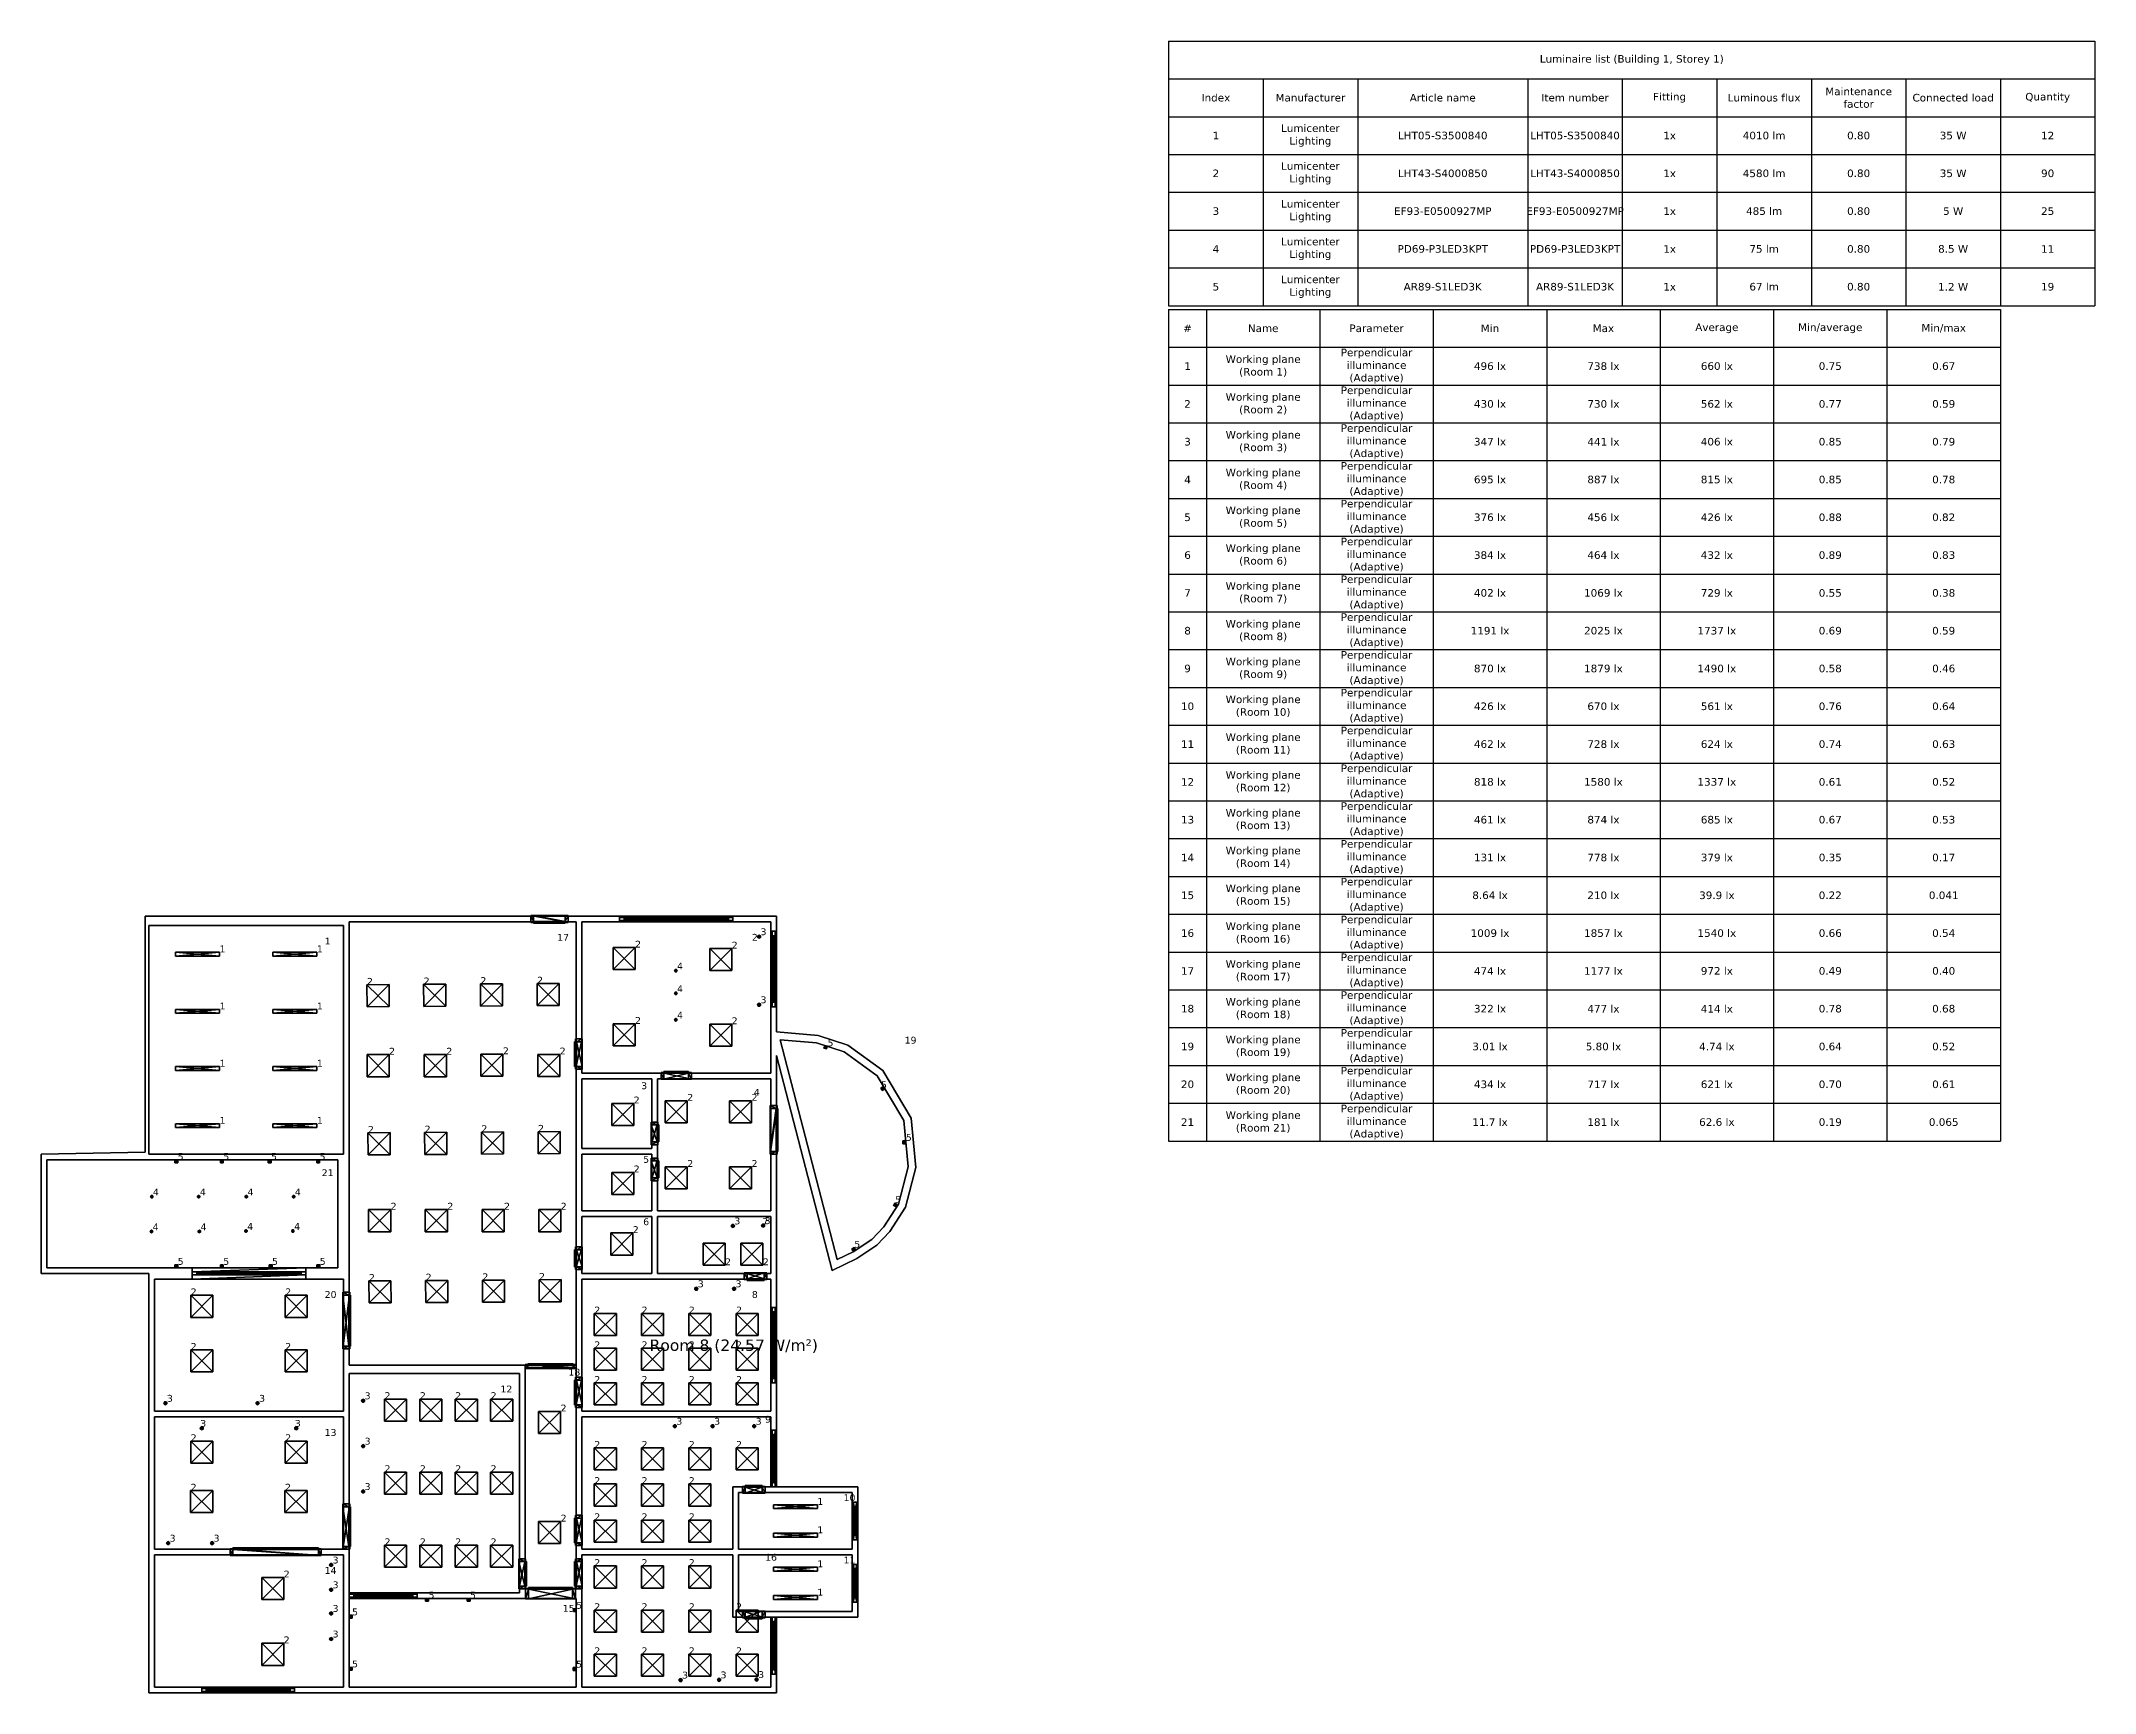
# Model space of a CAD drawing. Header units: inches. Extents: x -19.5 to 34.9, y -20.6 to 23.1.
import ezdxf

# ---------------------------------------------------------------- set-up
doc = ezdxf.new("R2010")
doc.units = ezdxf.units.IN
doc.header["$MEASUREMENT"] = 0
for name, color, linetype, true_color in [('DLX_APERT', 7, 'Continuous', 0x969696), ('DLX_CONT', 7, 'Continuous', 0x969696), ('DLX_DESC', 7, 'Continuous', 0x969696), ('DLX_LUM', 7, 'Continuous', 0x7f7f7f), ('DLX_LUMKEY', 7, 'Continuous', 0x969696), ('DLX_LUMKEY_IDX', 7, 'Continuous', 0x969696), ('DLX_RESKEY', 7, 'Continuous', 0x707070), ('DLX_RESKEY_IDX', 7, 'Continuous', 0x707070)]:
    doc.layers.add(name, color=color, linetype=linetype, true_color=true_color)
doc.styles.add('TableTextStyle', font='')
doc.styles.get('TableTextStyle').set_extended_font_data('VERDANA.TTF')

msp = doc.modelspace()

# ---------------------------------------------------------------- texts
at = {"layer": 'DLX_DESC', "style": 'TableTextStyle'}
msp.add_text('Room 8 (24.57 W/m²)', height=0.3, dxfattribs=at).set_placement((-3.358, -11.5))
at = {"layer": 'DLX_LUMKEY_IDX', "style": 'TableTextStyle'}
for s, p in [('3', (-0.421, -0.503, 3)), ('1', (-14.73, -0.956, 3)), ('1', (-12.155, -0.956, 3)), ('2', (-3.739, -0.832, 3)), ('2', (-1.183, -0.858, 3)), ('2', (-9.33, -1.805, 3)), ('2', (-7.83, -1.795, 3)), ('2', (-6.33, -1.785, 3)), ('4', (-2.629, -1.411, 3)), ('2', (-10.83, -1.815, 3)), ('4', (-2.629, -2.011, 3)), ('3', (-0.421, -2.303, 3)), ('1', (-14.73, -2.469, 3)), ('1', (-12.155, -2.469, 3)), ('2', (-3.739, -2.85, 3)), ('4', (-2.629, -2.711, 3)), ('2', (-1.183, -2.858, 3)), ('1', (-14.73, -3.981, 3)), ('1', (-12.155, -3.981, 3)), ('2', (-10.246, -3.664, 3)), ('2', (-8.731, -3.664, 3)), ('2', (-7.235, -3.653, 3)), ('2', (-5.731, -3.658, 3)), ('5', (1.351, -3.441, 3)), ('2', (-3.774, -4.954, 3)), ('2', (-2.359, -4.884, 3)), ('2', (-0.658, -4.884, 3)), ('5', (2.765, -4.551, 3)), ('1', (-14.73, -5.494, 3)), ('1', (-12.155, -5.494, 3)), ('2', (-10.804, -5.733, 3)), ('2', (-9.304, -5.723, 3)), ('2', (-7.804, -5.713, 3)), ('2', (-6.304, -5.703, 3)), ('5', (3.423, -5.944, 3)), ('5', (-15.837, -6.45, 3)), ('5', (-14.63, -6.45, 3)), ('5', (-13.368, -6.45, 3)), ('5', (-12.084, -6.45, 3)), ('2', (-2.359, -6.634, 3)), ('2', (-0.658, -6.634, 3)), ('2', (-3.774, -6.778, 3)), ('4', (-16.491, -7.388, 3)), ('4', (-15.249, -7.388, 3)), ('4', (-13.99, -7.388, 3)), ('4', (-12.737, -7.388, 3)), ('2', (-10.203, -7.764, 3)), ('2', (-8.704, -7.764, 3)), ('2', (-7.204, -7.764, 3)), ('2', (-5.704, -7.764, 3)), ('5', (3.135, -7.589, 3)), ('4', (-16.498, -8.31, 3)), ('4', (-15.232, -8.31, 3)), ('4', (-13.999, -8.299, 3)), ('4', (-12.757, -8.299, 3)), ('3', (-1.113, -8.155, 3)), ('3', (-0.313, -8.147, 3)), ('2', (-3.8, -8.383, 3)), ('5', (2.059, -8.77, 3)), ('5', (-15.837, -9.224, 3)), ('5', (-14.63, -9.224, 3)), ('5', (-13.342, -9.224, 3)), ('5', (-12.08, -9.224, 3)), ('2', (-1.359, -9.235, 3)), ('2', (-0.359, -9.235, 3)), ('2', (-10.778, -9.651, 3)), ('2', (-9.278, -9.641, 3)), ('2', (-7.778, -9.631, 3)), ('2', (-6.278, -9.621, 3)), ('3', (-2.081, -9.817, 3)), ('3', (-1.081, -9.817, 3)), ('2', (-15.492, -10.03, 3)), ('2', (-12.992, -10.03, 3)), ('2', (-4.817, -10.511, 3)), ('2', (-3.567, -10.511, 3)), ('2', (-2.317, -10.511, 3)), ('2', (-1.067, -10.511, 3)), ('2', (-15.492, -11.474, 3)), ('2', (-12.992, -11.474, 3)), ('2', (-4.817, -11.43, 3)), ('2', (-3.567, -11.43, 3)), ('2', (-2.317, -11.43, 3)), ('2', (-1.067, -11.43, 3)), ('2', (-4.817, -12.349, 3)), ('2', (-3.567, -12.349, 3)), ('2', (-2.317, -12.349, 3)), ('2', (-1.067, -12.349, 3)), ('3', (-16.122, -12.846, 3)), ('3', (-13.684, -12.846, 3)), ('3', (-10.892, -12.78, 3)), ('2', (-10.365, -12.775, 3)), ('2', (-9.43, -12.775, 3)), ('2', (-8.495, -12.775, 3)), ('2', (-7.559, -12.775, 3)), ('2', (-5.708, -13.104, 3)), ('3', (-15.24, -13.509, 3)), ('3', (-12.74, -13.509, 3)), ('3', (-2.648, -13.454, 3)), ('3', (-1.648, -13.454, 3)), ('3', (-0.548, -13.454, 3)), ('2', (-15.492, -13.888, 3)), ('2', (-12.992, -13.888, 3)), ('3', (-10.892, -13.98, 3)), ('2', (-4.817, -14.066, 3)), ('2', (-3.567, -14.066, 3)), ('2', (-2.317, -14.066, 3)), ('2', (-1.067, -14.066, 3)), ('2', (-10.365, -14.708, 3)), ('2', (-9.43, -14.708, 3)), ('2', (-8.495, -14.708, 3)), ('2', (-7.559, -14.708, 3)), ('2', (-15.494, -15.198, 3)), ('2', (-12.999, -15.198, 3)), ('3', (-10.892, -15.18, 3)), ('2', (-4.817, -15.023, 3)), ('2', (-3.567, -15.023, 3)), ('2', (-2.317, -15.023, 3)), ('1', (1.083, -15.575, 3)), ('2', (-5.708, -16.015, 3)), ('2', (-4.817, -15.98, 3)), ('2', (-3.567, -15.98, 3)), ('2', (-2.317, -15.98, 3)), ('1', (1.083, -16.325, 3)), ('3', (-16.05, -16.547, 3)), ('3', (-14.887, -16.547, 3)), ('2', (-10.365, -16.642, 3)), ('2', (-9.43, -16.642, 3)), ('2', (-8.495, -16.642, 3)), ('2', (-7.559, -16.642, 3)), ('2', (-13.031, -17.495, 3)), ('3', (-11.739, -17.125, 3)), ('2', (-4.817, -17.192, 3)), ('2', (-3.567, -17.192, 3)), ('2', (-2.317, -17.192, 3)), ('1', (1.083, -17.225, 3)), ('3', (-11.739, -17.78, 3)), ('5', (-9.203, -18.05, 3)), ('5', (-8.104, -18.05, 3)), ('1', (1.083, -17.975, 3)), ('3', (-11.739, -18.405, 3)), ('5', (-11.224, -18.496, 3)), ('5', (-5.295, -18.323, 3)), ('2', (-4.817, -18.358, 3)), ('2', (-3.567, -18.358, 3)), ('2', (-2.317, -18.358, 3)), ('2', (-1.067, -18.358, 3)), ('3', (-11.739, -19.083, 3)), ('2', (-13.031, -19.237, 3)), ('2', (-4.817, -19.525, 3)), ('2', (-3.567, -19.525, 3)), ('2', (-2.317, -19.525, 3)), ('2', (-1.067, -19.525, 3)), ('5', (-11.224, -19.873, 3)), ('5', (-5.3, -19.879, 3)), ('3', (-2.495, -20.169, 3)), ('3', (-1.478, -20.164, 3)), ('3', (-0.484, -20.155, 3))]:
    msp.add_text(s, height=0.18, dxfattribs=at).set_placement(p)
at = {"layer": 'DLX_RESKEY_IDX', "style": 'TableTextStyle'}
for s, p in [('17', (-5.8, -0.65, 0.8)), ('2', (-0.65, -0.65, 0.8)), ('1', (-11.95, -0.75, 0.8)), ('19', (3.39, -3.372, 0.8)), ('3', (-3.578, -4.577, 0.8)), ('4', (-0.6, -4.75, 0.8)), ('5', (-3.525, -6.525, 0.8)), ('21', (-12.028, -6.878, 0.8)), ('6', (-3.525, -8.175, 0.8)), ('7', (-0.375, -8.175, 0.8)), ('20', (-11.95, -10.1, 0.8)), ('8', (-0.65, -10.1, 0.8)), ('12', (-7.3, -12.6, 0.8)), ('18', (-5.503, -12.153, 0.8)), ('13', (-11.95, -13.75, 0.8)), ('9', (-0.3, -13.4, 0.8)), ('10', (1.775, -15.475, 0.8)), ('14', (-11.95, -17.4, 0.8)), ('16', (-0.3, -17.05, 0.8)), ('11', (1.775, -17.125, 0.8)), ('15', (-5.653, -18.403, 0.8))]:
    msp.add_text(s, height=0.18, dxfattribs=at).set_placement(p)

# ---------------------------------------------------------------- blocks, each defined once
blk = doc.blocks.new('*T0')
at = {"layer": 'DLX_LUMKEY', "color": 0, "linetype": 'ByBlock', "lineweight": -2}
for p, q in [((0, 0), (24.5, 0)), ((0, 0), (0, -7)), ((24.5, 0), (24.5, -7)), ((0, -1), (24.5, -1)), ((2.5, -1), (2.5, -7)), ((5, -1), (5, -7)), ((9.5, -1), (9.5, -7)), ((12, -1), (12, -7)), ((14.5, -1), (14.5, -7)), ((17, -1), (17, -7)), ((19.5, -1), (19.5, -7)), ((22, -1), (22, -7)), ((0, -2), (24.5, -2)), ((0, -3), (24.5, -3)), ((0, -4), (24.5, -4)), ((0, -5), (24.5, -5)), ((0, -6), (24.5, -6)), ((0, -7), (24.5, -7))]:
    blk.add_line(p, q, dxfattribs=at)
at = {"layer": 'DLX_LUMKEY', "color": 0, "char_height": 0.2, "attachment_point": 5, "style": 'TableTextStyle'}
for s, insert, width in [('Luminaire list (Building 1, Storey 1)', (12.25, -0.5), 24.38), ('Index', (1.25, -1.5), 2.38), ('Manufacturer', (3.75, -1.5), 2.38), ('Article name', (7.25, -1.5), 4.38), ('Item number', (10.75, -1.5), 2.38), ('Fitting', (13.25, -1.5), 2.38), ('Luminous flux', (15.75, -1.5), 2.38), ('Maintenance factor', (18.25, -1.5), 2.38), ('Connected load', (20.75, -1.5), 2.38), ('Quantity', (23.25, -1.5), 2.38), ('1', (1.25, -2.5), 2.38), ('Lumicenter Lighting', (3.75, -2.5), 2.38), ('LHT05-S3500840', (7.25, -2.5), 4.38), ('LHT05-S3500840', (10.75, -2.5), 2.38), ('1x ', (13.25, -2.5), 2.38), ('4010 lm', (15.75, -2.5), 2.38), ('0.80', (18.25, -2.5), 2.38), ('35 W', (20.75, -2.5), 2.38), ('12', (23.25, -2.5), 2.38), ('Lumicenter Lighting', (3.75, -3.5), 2.38), ('2', (1.25, -3.5), 2.38), ('LHT43-S4000850', (7.25, -3.5), 4.38), ('LHT43-S4000850', (10.75, -3.5), 2.38), ('1x ', (13.25, -3.5), 2.38), ('4580 lm', (15.75, -3.5), 2.38), ('0.80', (18.25, -3.5), 2.38), ('35 W', (20.75, -3.5), 2.38), ('90', (23.25, -3.5), 2.38), ('Lumicenter Lighting', (3.75, -4.5), 2.38), ('3', (1.25, -4.5), 2.38), ('EF93-E0500927MP', (7.25, -4.5), 4.38), ('EF93-E0500927MP', (10.75, -4.5), 2.38), ('1x ', (13.25, -4.5), 2.38), ('485 lm', (15.75, -4.5), 2.38), ('0.80', (18.25, -4.5), 2.38), ('5 W', (20.75, -4.5), 2.38), ('25', (23.25, -4.5), 2.38), ('4', (1.25, -5.5), 2.38), ('Lumicenter Lighting', (3.75, -5.5), 2.38), ('PD69-P3LED3KPT', (7.25, -5.5), 4.38), ('PD69-P3LED3KPT', (10.75, -5.5), 2.38), ('1x ', (13.25, -5.5), 2.38), ('75 lm', (15.75, -5.5), 2.38), ('0.80', (18.25, -5.5), 2.38), ('8.5 W', (20.75, -5.5), 2.38), ('11', (23.25, -5.5), 2.38), ('5', (1.25, -6.5), 2.38), ('Lumicenter Lighting', (3.75, -6.5), 2.38), ('AR89-S1LED3K', (7.25, -6.5), 4.38), ('AR89-S1LED3K', (10.75, -6.5), 2.38), ('1x ', (13.25, -6.5), 2.38), ('67 lm', (15.75, -6.5), 2.38), ('0.80', (18.25, -6.5), 2.38), ('1.2 W', (20.75, -6.5), 2.38), ('19', (23.25, -6.5), 2.38)]:
    blk.add_mtext(s, dxfattribs=dict(at, insert=insert, width=width))
blk = doc.blocks.new('587_0_0')
mesh = blk.add_polyface()
corners = [(-0.4, 0.09, 1), (0.4, -0.09, 1), (0.4, 0.09, 1), (0.4, -0.09, 1), (-0.4, 0.09, 1), (-0.4, -0.09, 1), (0.4, 0.09, 1), (0.4, -0.09, -1), (0.4, 0.09, -1), (0.4, -0.09, -1), (0.4, 0.09, 1), (0.4, -0.09, 1), (-0.4, 0.09, -1), (-0.4, -0.09, 1), (-0.4, 0.09, 1), (-0.4, -0.09, 1), (-0.4, 0.09, -1), (-0.4, -0.09, -1), (0.4, -0.09, -1), (0.325, -0.067, -1), (0.4, 0.09, -1), (0.4, 0.09, -1), (0.325, -0.067, -1), (0.325, 0.09, -1), (0.325, -0.067, -1), (0.4, -0.09, -1), (0.325, -0.09, -1), (-0.4, 0.09, -1), (-0.325, -0.067, -1), (-0.4, -0.09, -1), (-0.4, -0.09, -1), (-0.325, -0.067, -1), (-0.325, -0.09, -1), (-0.325, -0.067, -1), (-0.4, 0.09, -1), (-0.325, 0.09, -1), (0.4, 0.09, -1), (0.325, 0.09, 0.925), (0.4, 0.09, 1), (-0.4, 0.09, -1), (-0.325, 0.09, 0.925), (-0.325, 0.09, -1), (-0.4, 0.09, 1), (-0.325, 0.09, 0.925), (-0.4, 0.09, -1), (0.4, 0.09, 1), (-0.325, 0.09, 0.925), (-0.4, 0.09, 1), (0.4, 0.09, 1), (0.325, 0.09, 0.925), (-0.325, 0.09, 0.925), (0.325, 0.09, 0.925), (0.4, 0.09, -1), (0.325, 0.09, -1), (-0.325, -0.09, 0.925), (-0.4, -0.09, 1), (-0.4, -0.09, -1), (-0.325, -0.09, 0.925), (-0.4, -0.09, -1), (-0.325, -0.09, -1), (-0.325, -0.09, 0.925), (0.4, -0.09, 1), (-0.4, -0.09, 1), (0.325, -0.09, 0.925), (0.4, -0.09, 1), (-0.325, -0.09, 0.925), (0.325, -0.09, 0.925), (0.4, -0.09, -1), (0.4, -0.09, 1), (0.4, -0.09, -1), (0.325, -0.09, 0.925), (0.325, -0.09, -1), (0.325, 0.09, 0.925), (-0.325, -0.067, 0.925), (-0.325, 0.09, 0.925), (-0.325, -0.067, 0.925), (0.325, 0.09, 0.925), (0.325, -0.067, 0.925), (0.325, 0.09, -1), (0.325, -0.067, 0.925), (0.325, 0.09, 0.925), (0.325, -0.067, 0.925), (0.325, 0.09, -1), (0.325, -0.067, -1), (-0.325, 0.09, 0.925), (-0.325, -0.067, -1), (-0.325, 0.09, -1), (-0.325, -0.067, -1), (-0.325, 0.09, 0.925), (-0.325, -0.067, 0.925)]
mesh.append_faces([[corners[k] for k in face] for face in [(0, 1, 2), (3, 4, 5), (6, 7, 8), (9, 10, 11), (12, 13, 14), (15, 16, 17), (18, 19, 20), (21, 22, 23), (24, 25, 26), (27, 28, 29), (30, 31, 32), (33, 34, 35), (36, 37, 38), (39, 40, 41), (42, 43, 44), (45, 46, 47), (48, 49, 50), (51, 52, 53), (54, 55, 56), (57, 58, 59), (60, 61, 62), (63, 64, 65), (66, 67, 68), (69, 70, 71), (72, 73, 74), (75, 76, 77), (78, 79, 80), (81, 82, 83), (84, 85, 86), (87, 88, 89)]])
blk = doc.blocks.new('587_0_1')
mesh = blk.add_polyface()
corners = [(-0.325, -0.067, 0.925), (0.325, -0.067, -1), (-0.325, -0.067, -1), (0.325, -0.067, -1), (-0.325, -0.067, 0.925), (0.325, -0.067, 0.925), (-0.325, -0.09, -1), (0.325, -0.067, -1), (0.325, -0.09, -1), (-0.325, -0.112, -1), (0.325, -0.09, -1), (0.325, -0.112, -1), (-0.325, -0.09, -1), (0.325, -0.09, -1), (-0.325, -0.112, -1), (0.325, -0.067, -1), (-0.325, -0.09, -1), (-0.325, -0.067, -1), (-0.325, -0.112, 0.925), (0.325, -0.112, -1), (0.325, -0.112, 0.925), (0.325, -0.112, -1), (-0.325, -0.112, 0.925), (-0.325, -0.112, -1), (-0.325, -0.112, 0.925), (-0.325, -0.09, -1), (-0.325, -0.112, -1), (-0.325, -0.09, -1), (-0.325, -0.112, 0.925), (-0.325, -0.09, 0.925), (0.325, -0.112, -1), (0.325, -0.09, 0.925), (0.325, -0.112, 0.925), (0.325, -0.09, 0.925), (0.325, -0.112, -1), (0.325, -0.09, -1), (0.325, -0.09, 0.925), (-0.325, -0.112, 0.925), (0.325, -0.112, 0.925), (-0.325, -0.112, 0.925), (0.325, -0.09, 0.925), (-0.325, -0.09, 0.925)]
mesh.append_faces([[corners[k] for k in face] for face in [(0, 1, 2), (3, 4, 5), (6, 7, 8), (9, 10, 11), (12, 13, 14), (15, 16, 17), (18, 19, 20), (21, 22, 23), (24, 25, 26), (27, 28, 29), (30, 31, 32), (33, 34, 35), (36, 37, 38), (39, 40, 41)]])
blk = doc.blocks.new('587_0_2')
mesh = blk.add_polyface()
corners = [(-0.325, -0.09, 0.925), (0.325, -0.067, 0.925), (0.325, -0.09, 0.925), (0.325, -0.067, 0.925), (-0.325, -0.09, 0.925), (-0.325, -0.067, 0.925), (0.325, -0.09, 0.925), (0.325, -0.067, -1), (0.325, -0.09, -1), (0.325, -0.067, -1), (0.325, -0.09, 0.925), (0.325, -0.067, 0.925), (-0.325, -0.09, -1), (-0.325, -0.067, 0.925), (-0.325, -0.09, 0.925), (-0.325, -0.067, 0.925), (-0.325, -0.09, -1), (-0.325, -0.067, -1)]
mesh.append_faces([[corners[k] for k in face] for face in [(0, 1, 2), (3, 4, 5), (6, 7, 8), (9, 10, 11), (12, 13, 14), (15, 16, 17)]])
blk = doc.blocks.new('587_0_3')
mesh = blk.add_polyface()
corners = [(-0.325, -0.067, -1), (-0.325, -0.09, 0.925), (-0.325, -0.067, 0.925), (-0.325, -0.09, 0.925), (-0.325, -0.067, -1), (-0.325, -0.09, -1), (0.325, -0.09, 0.925), (-0.325, -0.067, 0.925), (-0.325, -0.09, 0.925), (-0.325, -0.067, 0.925), (0.325, -0.09, 0.925), (0.325, -0.067, 0.925), (0.325, -0.067, 0.925), (0.325, -0.09, -1), (0.325, -0.067, -1), (0.325, -0.09, -1), (0.325, -0.067, 0.925), (0.325, -0.09, 0.925)]
mesh.append_faces([[corners[k] for k in face] for face in [(0, 1, 2), (3, 4, 5), (6, 7, 8), (9, 10, 11), (12, 13, 14), (15, 16, 17)]])
blk = doc.blocks.new('597_0_0')
mesh = blk.add_polyface()
corners = [(-0.3, 0.09, 1), (0.3, -0.09, 1), (0.3, 0.09, 1), (0.3, -0.09, 1), (-0.3, 0.09, 1), (-0.3, -0.09, 1), (0.3, 0.09, 1), (0.3, -0.09, -1), (0.3, 0.09, -1), (0.3, -0.09, -1), (0.3, 0.09, 1), (0.3, -0.09, 1), (-0.3, 0.09, -1), (-0.3, -0.09, 1), (-0.3, 0.09, 1), (-0.3, -0.09, 1), (-0.3, 0.09, -1), (-0.3, -0.09, -1), (0.3, -0.09, -1), (0.225, -0.067, -1), (0.3, 0.09, -1), (0.3, 0.09, -1), (0.225, -0.067, -1), (0.225, 0.09, -1), (0.225, -0.067, -1), (0.3, -0.09, -1), (0.225, -0.09, -1), (-0.225, -0.067, -1), (-0.3, -0.09, -1), (-0.3, 0.09, -1), (-0.225, -0.067, -1), (-0.3, 0.09, -1), (-0.225, 0.09, -1), (-0.3, -0.09, -1), (-0.225, -0.067, -1), (-0.225, -0.09, -1), (0.3, 0.09, -1), (0.225, 0.09, 0.925), (0.3, 0.09, 1), (-0.3, 0.09, -1), (-0.225, 0.09, 0.925), (-0.225, 0.09, -1), (-0.3, 0.09, 1), (-0.225, 0.09, 0.925), (-0.3, 0.09, -1), (0.3, 0.09, 1), (-0.225, 0.09, 0.925), (-0.3, 0.09, 1), (0.3, 0.09, 1), (0.225, 0.09, 0.925), (-0.225, 0.09, 0.925), (0.225, 0.09, 0.925), (0.3, 0.09, -1), (0.225, 0.09, -1), (-0.225, -0.09, 0.925), (-0.3, -0.09, 1), (-0.3, -0.09, -1), (-0.225, -0.09, 0.925), (-0.3, -0.09, -1), (-0.225, -0.09, -1), (-0.225, -0.09, 0.925), (0.3, -0.09, 1), (-0.3, -0.09, 1), (0.225, -0.09, 0.925), (0.3, -0.09, 1), (-0.225, -0.09, 0.925), (0.225, -0.09, 0.925), (0.3, -0.09, -1), (0.3, -0.09, 1), (0.3, -0.09, -1), (0.225, -0.09, 0.925), (0.225, -0.09, -1), (0.225, 0.09, 0.925), (-0.225, -0.067, 0.925), (-0.225, 0.09, 0.925), (-0.225, -0.067, 0.925), (0.225, 0.09, 0.925), (0.225, -0.067, 0.925), (0.225, 0.09, -1), (0.225, -0.067, 0.925), (0.225, 0.09, 0.925), (0.225, -0.067, 0.925), (0.225, 0.09, -1), (0.225, -0.067, -1), (-0.225, 0.09, 0.925), (-0.225, -0.067, -1), (-0.225, 0.09, -1), (-0.225, -0.067, -1), (-0.225, 0.09, 0.925), (-0.225, -0.067, 0.925)]
mesh.append_faces([[corners[k] for k in face] for face in [(0, 1, 2), (3, 4, 5), (6, 7, 8), (9, 10, 11), (12, 13, 14), (15, 16, 17), (18, 19, 20), (21, 22, 23), (24, 25, 26), (27, 28, 29), (30, 31, 32), (33, 34, 35), (36, 37, 38), (39, 40, 41), (42, 43, 44), (45, 46, 47), (48, 49, 50), (51, 52, 53), (54, 55, 56), (57, 58, 59), (60, 61, 62), (63, 64, 65), (66, 67, 68), (69, 70, 71), (72, 73, 74), (75, 76, 77), (78, 79, 80), (81, 82, 83), (84, 85, 86), (87, 88, 89)]])
blk = doc.blocks.new('597_0_1')
mesh = blk.add_polyface()
corners = [(0.225, -0.112, 0.925), (-0.225, -0.09, 0.925), (-0.225, -0.112, 0.925), (-0.225, -0.09, 0.925), (0.225, -0.112, 0.925), (0.225, -0.09, 0.925), (-0.225, -0.112, 0.925), (-0.225, -0.09, -1), (-0.225, -0.112, -1), (-0.225, -0.09, -1), (-0.225, -0.112, 0.925), (-0.225, -0.09, 0.925), (-0.225, -0.112, 0.925), (0.225, -0.112, -1), (0.225, -0.112, 0.925), (0.225, -0.112, -1), (-0.225, -0.112, 0.925), (-0.225, -0.112, -1), (0.225, -0.09, 0.925), (0.225, -0.112, -1), (0.225, -0.09, -1), (0.225, -0.112, -1), (0.225, -0.09, 0.925), (0.225, -0.112, 0.925), (0.225, -0.09, -1), (-0.225, -0.067, -1), (0.225, -0.067, -1), (0.225, -0.09, -1), (-0.225, -0.09, -1), (-0.225, -0.067, -1), (0.225, -0.09, -1), (-0.225, -0.112, -1), (-0.225, -0.09, -1), (-0.225, -0.112, -1), (0.225, -0.09, -1), (0.225, -0.112, -1), (-0.225, -0.067, 0.925), (0.225, -0.067, -1), (-0.225, -0.067, -1), (0.225, -0.067, -1), (-0.225, -0.067, 0.925), (0.225, -0.067, 0.925)]
mesh.append_faces([[corners[k] for k in face] for face in [(0, 1, 2), (3, 4, 5), (6, 7, 8), (9, 10, 11), (12, 13, 14), (15, 16, 17), (18, 19, 20), (21, 22, 23), (24, 25, 26), (27, 28, 29), (30, 31, 32), (33, 34, 35), (36, 37, 38), (39, 40, 41)]])
blk = doc.blocks.new('597_0_2')
mesh = blk.add_polyface()
corners = [(-0.225, -0.09, 0.925), (0.225, -0.067, 0.925), (0.225, -0.09, 0.925), (0.225, -0.067, 0.925), (-0.225, -0.09, 0.925), (-0.225, -0.067, 0.925), (0.225, -0.09, 0.925), (0.225, -0.067, -1), (0.225, -0.09, -1), (0.225, -0.067, -1), (0.225, -0.09, 0.925), (0.225, -0.067, 0.925), (-0.225, -0.09, -1), (-0.225, -0.067, 0.925), (-0.225, -0.09, 0.925), (-0.225, -0.067, 0.925), (-0.225, -0.09, -1), (-0.225, -0.067, -1)]
mesh.append_faces([[corners[k] for k in face] for face in [(0, 1, 2), (3, 4, 5), (6, 7, 8), (9, 10, 11), (12, 13, 14), (15, 16, 17)]])
blk = doc.blocks.new('597_0_3')
mesh = blk.add_polyface()
corners = [(-0.225, -0.067, -1), (-0.225, -0.09, 0.925), (-0.225, -0.067, 0.925), (-0.225, -0.09, 0.925), (-0.225, -0.067, -1), (-0.225, -0.09, -1), (0.225, -0.09, 0.925), (-0.225, -0.067, 0.925), (-0.225, -0.09, 0.925), (-0.225, -0.067, 0.925), (0.225, -0.09, 0.925), (0.225, -0.067, 0.925), (0.225, -0.09, -1), (0.225, -0.067, 0.925), (0.225, -0.09, 0.925), (0.225, -0.067, 0.925), (0.225, -0.09, -1), (0.225, -0.067, -1)]
mesh.append_faces([[corners[k] for k in face] for face in [(0, 1, 2), (3, 4, 5), (6, 7, 8), (9, 10, 11), (12, 13, 14), (15, 16, 17)]])
blk = doc.blocks.new('658_0_0')
mesh = blk.add_polyface()
corners = [(-0.66, 0.14, 1), (0.66, -0.14, 1), (0.66, 0.14, 1), (0.66, -0.14, 1), (-0.66, 0.14, 1), (-0.66, -0.14, 1), (0.66, 0.14, 1), (0.66, -0.14, -1), (0.66, 0.14, -1), (0.66, -0.14, -1), (0.66, 0.14, 1), (0.66, -0.14, 1), (-0.66, 0.14, -1), (-0.66, -0.14, 1), (-0.66, 0.14, 1), (-0.66, -0.14, 1), (-0.66, 0.14, -1), (-0.66, -0.14, -1), (0.585, -0.117, -1), (0.66, 0.14, -1), (0.66, -0.14, -1), (0.585, -0.117, -1), (0.66, -0.14, -1), (0.585, -0.14, -1), (0.66, 0.14, -1), (0.585, -0.117, -1), (0.585, 0.14, -1), (-0.66, 0.14, -1), (-0.585, -0.117, -1), (-0.66, -0.14, -1), (-0.66, -0.14, -1), (-0.585, -0.117, -1), (-0.585, -0.14, -1), (-0.585, -0.117, -1), (-0.66, 0.14, -1), (-0.585, 0.14, -1), (-0.66, 0.14, 1), (-0.585, 0.14, 0.925), (-0.66, 0.14, -1), (-0.66, 0.14, -1), (-0.585, 0.14, 0.925), (-0.585, 0.14, -1), (0.66, 0.14, 1), (-0.585, 0.14, 0.925), (-0.66, 0.14, 1), (0.66, 0.14, 1), (0.585, 0.14, 0.925), (-0.585, 0.14, 0.925), (0.66, 0.14, -1), (0.585, 0.14, 0.925), (0.66, 0.14, 1), (0.585, 0.14, 0.925), (0.66, 0.14, -1), (0.585, 0.14, -1), (-0.585, -0.14, 0.925), (-0.66, -0.14, 1), (-0.66, -0.14, -1), (-0.585, -0.14, 0.925), (-0.66, -0.14, -1), (-0.585, -0.14, -1), (-0.585, -0.14, 0.925), (0.66, -0.14, 1), (-0.66, -0.14, 1), (0.585, -0.14, 0.925), (0.66, -0.14, 1), (-0.585, -0.14, 0.925), (0.585, -0.14, 0.925), (0.66, -0.14, -1), (0.66, -0.14, 1), (0.66, -0.14, -1), (0.585, -0.14, 0.925), (0.585, -0.14, -1), (0.585, 0.14, 0.925), (-0.585, -0.117, 0.925), (-0.585, 0.14, 0.925), (-0.585, -0.117, 0.925), (0.585, 0.14, 0.925), (0.585, -0.117, 0.925), (0.585, 0.14, -1), (0.585, -0.117, 0.925), (0.585, 0.14, 0.925), (0.585, -0.117, 0.925), (0.585, 0.14, -1), (0.585, -0.117, -1), (-0.585, 0.14, 0.925), (-0.585, -0.117, -1), (-0.585, 0.14, -1), (-0.585, -0.117, -1), (-0.585, 0.14, 0.925), (-0.585, -0.117, 0.925)]
mesh.append_faces([[corners[k] for k in face] for face in [(0, 1, 2), (3, 4, 5), (6, 7, 8), (9, 10, 11), (12, 13, 14), (15, 16, 17), (18, 19, 20), (21, 22, 23), (24, 25, 26), (27, 28, 29), (30, 31, 32), (33, 34, 35), (36, 37, 38), (39, 40, 41), (42, 43, 44), (45, 46, 47), (48, 49, 50), (51, 52, 53), (54, 55, 56), (57, 58, 59), (60, 61, 62), (63, 64, 65), (66, 67, 68), (69, 70, 71), (72, 73, 74), (75, 76, 77), (78, 79, 80), (81, 82, 83), (84, 85, 86), (87, 88, 89)]])
blk = doc.blocks.new('658_0_1')
mesh = blk.add_polyface()
corners = [(-0.585, -0.117, -1), (0.585, -0.117, 0.925), (0.585, -0.117, -1), (0.585, -0.117, 0.925), (-0.585, -0.117, -1), (-0.585, -0.117, 0.925), (0.585, -0.117, -1), (-0.585, -0.14, -1), (-0.585, -0.117, -1), (-0.585, -0.162, -1), (0.585, -0.14, -1), (0.585, -0.162, -1), (-0.585, -0.14, -1), (0.585, -0.14, -1), (-0.585, -0.162, -1), (-0.585, -0.14, -1), (0.585, -0.117, -1), (0.585, -0.14, -1), (-0.585, -0.162, 0.925), (0.585, -0.162, -1), (0.585, -0.162, 0.925), (0.585, -0.162, -1), (-0.585, -0.162, 0.925), (-0.585, -0.162, -1), (-0.585, -0.162, 0.925), (-0.585, -0.14, -1), (-0.585, -0.162, -1), (-0.585, -0.14, -1), (-0.585, -0.162, 0.925), (-0.585, -0.14, 0.925), (0.585, -0.14, 0.925), (0.585, -0.162, -1), (0.585, -0.14, -1), (0.585, -0.162, -1), (0.585, -0.14, 0.925), (0.585, -0.162, 0.925), (0.585, -0.162, 0.925), (-0.585, -0.14, 0.925), (-0.585, -0.162, 0.925), (-0.585, -0.14, 0.925), (0.585, -0.162, 0.925), (0.585, -0.14, 0.925)]
mesh.append_faces([[corners[k] for k in face] for face in [(0, 1, 2), (3, 4, 5), (6, 7, 8), (9, 10, 11), (12, 13, 14), (15, 16, 17), (18, 19, 20), (21, 22, 23), (24, 25, 26), (27, 28, 29), (30, 31, 32), (33, 34, 35), (36, 37, 38), (39, 40, 41)]])
blk = doc.blocks.new('658_0_2')
mesh = blk.add_polyface()
corners = [(-0.585, -0.14, 0.925), (0.585, -0.117, 0.925), (0.585, -0.14, 0.925), (0.585, -0.117, 0.925), (-0.585, -0.14, 0.925), (-0.585, -0.117, 0.925), (0.585, -0.14, 0.925), (0.585, -0.117, -1), (0.585, -0.14, -1), (0.585, -0.117, -1), (0.585, -0.14, 0.925), (0.585, -0.117, 0.925), (-0.585, -0.14, -1), (-0.585, -0.117, 0.925), (-0.585, -0.14, 0.925), (-0.585, -0.117, 0.925), (-0.585, -0.14, -1), (-0.585, -0.117, -1)]
mesh.append_faces([[corners[k] for k in face] for face in [(0, 1, 2), (3, 4, 5), (6, 7, 8), (9, 10, 11), (12, 13, 14), (15, 16, 17)]])
blk = doc.blocks.new('658_0_3')
mesh = blk.add_polyface()
corners = [(-0.585, -0.117, -1), (-0.585, -0.14, 0.925), (-0.585, -0.117, 0.925), (-0.585, -0.14, 0.925), (-0.585, -0.117, -1), (-0.585, -0.14, -1), (-0.585, -0.117, 0.925), (0.585, -0.14, 0.925), (0.585, -0.117, 0.925), (0.585, -0.14, 0.925), (-0.585, -0.117, 0.925), (-0.585, -0.14, 0.925), (0.585, -0.14, -1), (0.585, -0.117, 0.925), (0.585, -0.14, 0.925), (0.585, -0.117, 0.925), (0.585, -0.14, -1), (0.585, -0.117, -1)]
mesh.append_faces([[corners[k] for k in face] for face in [(0, 1, 2), (3, 4, 5), (6, 7, 8), (9, 10, 11), (12, 13, 14), (15, 16, 17)]])
blk = doc.blocks.new('668_0_0')
mesh = blk.add_polyface()
corners = [(-0.6, 0.09, 1), (0.6, -0.09, 1), (0.6, 0.09, 1), (0.6, -0.09, 1), (-0.6, 0.09, 1), (-0.6, -0.09, 1), (0.6, 0.09, 1), (0.6, -0.09, -1), (0.6, 0.09, -1), (0.6, -0.09, -1), (0.6, 0.09, 1), (0.6, -0.09, 1), (-0.6, 0.09, -1), (-0.6, -0.09, 1), (-0.6, 0.09, 1), (-0.6, -0.09, 1), (-0.6, 0.09, -1), (-0.6, -0.09, -1), (0.525, -0.067, -1), (0.6, 0.09, -1), (0.6, -0.09, -1), (0.525, -0.067, -1), (0.6, -0.09, -1), (0.525, -0.09, -1), (0.6, 0.09, -1), (0.525, -0.067, -1), (0.525, 0.09, -1), (-0.6, 0.09, -1), (-0.525, -0.067, -1), (-0.6, -0.09, -1), (-0.6, -0.09, -1), (-0.525, -0.067, -1), (-0.525, -0.09, -1), (-0.525, -0.067, -1), (-0.6, 0.09, -1), (-0.525, 0.09, -1), (-0.6, 0.09, 1), (-0.525, 0.09, 0.925), (-0.6, 0.09, -1), (-0.6, 0.09, -1), (-0.525, 0.09, 0.925), (-0.525, 0.09, -1), (0.6, 0.09, 1), (-0.525, 0.09, 0.925), (-0.6, 0.09, 1), (0.6, 0.09, 1), (0.525, 0.09, 0.925), (-0.525, 0.09, 0.925), (0.6, 0.09, -1), (0.525, 0.09, 0.925), (0.6, 0.09, 1), (0.525, 0.09, 0.925), (0.6, 0.09, -1), (0.525, 0.09, -1), (-0.525, -0.09, 0.925), (-0.6, -0.09, 1), (-0.6, -0.09, -1), (-0.525, -0.09, 0.925), (-0.6, -0.09, -1), (-0.525, -0.09, -1), (-0.525, -0.09, 0.925), (0.6, -0.09, 1), (-0.6, -0.09, 1), (0.525, -0.09, 0.925), (0.6, -0.09, 1), (-0.525, -0.09, 0.925), (0.525, -0.09, 0.925), (0.6, -0.09, -1), (0.6, -0.09, 1), (0.6, -0.09, -1), (0.525, -0.09, 0.925), (0.525, -0.09, -1), (0.525, 0.09, 0.925), (-0.525, -0.067, 0.925), (-0.525, 0.09, 0.925), (-0.525, -0.067, 0.925), (0.525, 0.09, 0.925), (0.525, -0.067, 0.925), (0.525, 0.09, -1), (0.525, -0.067, 0.925), (0.525, 0.09, 0.925), (0.525, -0.067, 0.925), (0.525, 0.09, -1), (0.525, -0.067, -1), (-0.525, 0.09, 0.925), (-0.525, -0.067, -1), (-0.525, 0.09, -1), (-0.525, -0.067, -1), (-0.525, 0.09, 0.925), (-0.525, -0.067, 0.925)]
mesh.append_faces([[corners[k] for k in face] for face in [(0, 1, 2), (3, 4, 5), (6, 7, 8), (9, 10, 11), (12, 13, 14), (15, 16, 17), (18, 19, 20), (21, 22, 23), (24, 25, 26), (27, 28, 29), (30, 31, 32), (33, 34, 35), (36, 37, 38), (39, 40, 41), (42, 43, 44), (45, 46, 47), (48, 49, 50), (51, 52, 53), (54, 55, 56), (57, 58, 59), (60, 61, 62), (63, 64, 65), (66, 67, 68), (69, 70, 71), (72, 73, 74), (75, 76, 77), (78, 79, 80), (81, 82, 83), (84, 85, 86), (87, 88, 89)]])
blk = doc.blocks.new('668_0_1')
mesh = blk.add_polyface()
corners = [(-0.525, -0.067, -1), (0.525, -0.067, 0.925), (0.525, -0.067, -1), (0.525, -0.067, 0.925), (-0.525, -0.067, -1), (-0.525, -0.067, 0.925), (-0.525, -0.112, -1), (0.525, -0.09, -1), (0.525, -0.112, -1), (-0.525, -0.09, -1), (0.525, -0.09, -1), (-0.525, -0.112, -1), (-0.525, -0.09, -1), (0.525, -0.067, -1), (0.525, -0.09, -1), (0.525, -0.067, -1), (-0.525, -0.09, -1), (-0.525, -0.067, -1), (-0.525, -0.112, 0.925), (0.525, -0.112, -1), (0.525, -0.112, 0.925), (0.525, -0.112, -1), (-0.525, -0.112, 0.925), (-0.525, -0.112, -1), (-0.525, -0.112, 0.925), (-0.525, -0.09, -1), (-0.525, -0.112, -1), (-0.525, -0.09, -1), (-0.525, -0.112, 0.925), (-0.525, -0.09, 0.925), (0.525, -0.09, 0.925), (0.525, -0.112, -1), (0.525, -0.09, -1), (0.525, -0.112, -1), (0.525, -0.09, 0.925), (0.525, -0.112, 0.925), (0.525, -0.112, 0.925), (-0.525, -0.09, 0.925), (-0.525, -0.112, 0.925), (-0.525, -0.09, 0.925), (0.525, -0.112, 0.925), (0.525, -0.09, 0.925)]
mesh.append_faces([[corners[k] for k in face] for face in [(0, 1, 2), (3, 4, 5), (6, 7, 8), (9, 10, 11), (12, 13, 14), (15, 16, 17), (18, 19, 20), (21, 22, 23), (24, 25, 26), (27, 28, 29), (30, 31, 32), (33, 34, 35), (36, 37, 38), (39, 40, 41)]])
blk = doc.blocks.new('668_0_2')
mesh = blk.add_polyface()
corners = [(-0.525, -0.09, 0.925), (0.525, -0.067, 0.925), (0.525, -0.09, 0.925), (0.525, -0.067, 0.925), (-0.525, -0.09, 0.925), (-0.525, -0.067, 0.925), (0.525, -0.09, 0.925), (0.525, -0.067, -1), (0.525, -0.09, -1), (0.525, -0.067, -1), (0.525, -0.09, 0.925), (0.525, -0.067, 0.925), (-0.525, -0.09, -1), (-0.525, -0.067, 0.925), (-0.525, -0.09, 0.925), (-0.525, -0.067, 0.925), (-0.525, -0.09, -1), (-0.525, -0.067, -1)]
mesh.append_faces([[corners[k] for k in face] for face in [(0, 1, 2), (3, 4, 5), (6, 7, 8), (9, 10, 11), (12, 13, 14), (15, 16, 17)]])
blk = doc.blocks.new('668_0_3')
mesh = blk.add_polyface()
corners = [(-0.525, -0.067, -1), (-0.525, -0.09, 0.925), (-0.525, -0.067, 0.925), (-0.525, -0.09, 0.925), (-0.525, -0.067, -1), (-0.525, -0.09, -1), (0.525, -0.09, 0.925), (-0.525, -0.067, 0.925), (-0.525, -0.09, 0.925), (-0.525, -0.067, 0.925), (0.525, -0.09, 0.925), (0.525, -0.067, 0.925), (0.525, -0.09, -1), (0.525, -0.067, 0.925), (0.525, -0.09, 0.925), (0.525, -0.067, 0.925), (0.525, -0.09, -1), (0.525, -0.067, -1)]
mesh.append_faces([[corners[k] for k in face] for face in [(0, 1, 2), (3, 4, 5), (6, 7, 8), (9, 10, 11), (12, 13, 14), (15, 16, 17)]])
blk = doc.blocks.new('678_0_0')
mesh = blk.add_polyface()
corners = [(-1.206, 0.09, 1), (1.206, -0.09, 1), (1.206, 0.09, 1), (1.206, -0.09, 1), (-1.206, 0.09, 1), (-1.206, -0.09, 1), (1.206, 0.09, 1), (1.206, -0.09, -1), (1.206, 0.09, -1), (1.206, -0.09, -1), (1.206, 0.09, 1), (1.206, -0.09, 1), (-1.206, 0.09, -1), (-1.206, -0.09, 1), (-1.206, 0.09, 1), (-1.206, -0.09, 1), (-1.206, 0.09, -1), (-1.206, -0.09, -1), (1.131, -0.067, -1), (1.206, 0.09, -1), (1.206, -0.09, -1), (1.131, -0.067, -1), (1.206, -0.09, -1), (1.131, -0.09, -1), (1.206, 0.09, -1), (1.131, -0.067, -1), (1.131, 0.09, -1), (-1.206, 0.09, -1), (-1.131, -0.067, -1), (-1.206, -0.09, -1), (-1.206, -0.09, -1), (-1.131, -0.067, -1), (-1.131, -0.09, -1), (-1.131, -0.067, -1), (-1.206, 0.09, -1), (-1.131, 0.09, -1), (1.206, 0.09, 1), (-1.131, 0.09, 0.925), (-1.206, 0.09, 1), (-1.206, 0.09, -1), (-1.131, 0.09, 0.925), (-1.131, 0.09, -1), (-1.206, 0.09, 1), (-1.131, 0.09, 0.925), (-1.206, 0.09, -1), (1.206, 0.09, 1), (1.131, 0.09, 0.925), (-1.131, 0.09, 0.925), (1.206, 0.09, -1), (1.131, 0.09, 0.925), (1.206, 0.09, 1), (1.131, 0.09, 0.925), (1.206, 0.09, -1), (1.131, 0.09, -1), (-1.131, -0.09, 0.925), (1.206, -0.09, 1), (-1.206, -0.09, 1), (-1.131, -0.09, 0.925), (-1.206, -0.09, -1), (-1.131, -0.09, -1), (-1.131, -0.09, 0.925), (-1.206, -0.09, 1), (-1.206, -0.09, -1), (1.131, -0.09, 0.925), (1.206, -0.09, 1), (-1.131, -0.09, 0.925), (1.131, -0.09, 0.925), (1.206, -0.09, -1), (1.206, -0.09, 1), (1.206, -0.09, -1), (1.131, -0.09, 0.925), (1.131, -0.09, -1), (-1.131, 0.09, 0.925), (1.131, -0.067, 0.925), (-1.131, -0.067, 0.925), (1.131, -0.067, 0.925), (-1.131, 0.09, 0.925), (1.131, 0.09, 0.925), (1.131, 0.09, -1), (1.131, -0.067, 0.925), (1.131, 0.09, 0.925), (1.131, -0.067, 0.925), (1.131, 0.09, -1), (1.131, -0.067, -1), (-1.131, 0.09, 0.925), (-1.131, -0.067, -1), (-1.131, 0.09, -1), (-1.131, -0.067, -1), (-1.131, 0.09, 0.925), (-1.131, -0.067, 0.925)]
mesh.append_faces([[corners[k] for k in face] for face in [(0, 1, 2), (3, 4, 5), (6, 7, 8), (9, 10, 11), (12, 13, 14), (15, 16, 17), (18, 19, 20), (21, 22, 23), (24, 25, 26), (27, 28, 29), (30, 31, 32), (33, 34, 35), (36, 37, 38), (39, 40, 41), (42, 43, 44), (45, 46, 47), (48, 49, 50), (51, 52, 53), (54, 55, 56), (57, 58, 59), (60, 61, 62), (63, 64, 65), (66, 67, 68), (69, 70, 71), (72, 73, 74), (75, 76, 77), (78, 79, 80), (81, 82, 83), (84, 85, 86), (87, 88, 89)]])
blk = doc.blocks.new('678_0_1')
mesh = blk.add_polyface()
corners = [(-1.131, -0.112, 0.925), (1.131, -0.09, 0.925), (-1.131, -0.09, 0.925), (1.131, -0.09, 0.925), (-1.131, -0.112, 0.925), (1.131, -0.112, 0.925), (-1.131, -0.09, -1), (-1.131, -0.112, 0.925), (-1.131, -0.09, 0.925), (-1.131, -0.112, 0.925), (-1.131, -0.09, -1), (-1.131, -0.112, -1), (-1.131, -0.112, 0.925), (1.131, -0.112, -1), (1.131, -0.112, 0.925), (1.131, -0.112, -1), (-1.131, -0.112, 0.925), (-1.131, -0.112, -1), (1.131, -0.112, -1), (1.131, -0.09, 0.925), (1.131, -0.112, 0.925), (1.131, -0.09, 0.925), (1.131, -0.112, -1), (1.131, -0.09, -1), (-1.131, -0.112, -1), (1.131, -0.09, -1), (1.131, -0.112, -1), (-1.131, -0.09, -1), (1.131, -0.09, -1), (-1.131, -0.112, -1), (-1.131, -0.09, -1), (1.131, -0.067, -1), (1.131, -0.09, -1), (1.131, -0.067, -1), (-1.131, -0.09, -1), (-1.131, -0.067, -1), (1.131, -0.067, -1), (-1.131, -0.067, 0.925), (1.131, -0.067, 0.925), (-1.131, -0.067, 0.925), (1.131, -0.067, -1), (-1.131, -0.067, -1)]
mesh.append_faces([[corners[k] for k in face] for face in [(0, 1, 2), (3, 4, 5), (6, 7, 8), (9, 10, 11), (12, 13, 14), (15, 16, 17), (18, 19, 20), (21, 22, 23), (24, 25, 26), (27, 28, 29), (30, 31, 32), (33, 34, 35), (36, 37, 38), (39, 40, 41)]])
blk = doc.blocks.new('678_0_2')
mesh = blk.add_polyface()
corners = [(1.131, -0.067, 0.925), (-1.131, -0.09, 0.925), (-1.131, -0.067, 0.925), (-1.131, -0.09, 0.925), (1.131, -0.067, 0.925), (1.131, -0.09, 0.925), (1.131, -0.09, 0.925), (1.131, -0.067, -1), (1.131, -0.09, -1), (1.131, -0.067, -1), (1.131, -0.09, 0.925), (1.131, -0.067, 0.925), (-1.131, -0.09, -1), (-1.131, -0.067, 0.925), (-1.131, -0.09, 0.925), (-1.131, -0.067, 0.925), (-1.131, -0.09, -1), (-1.131, -0.067, -1)]
mesh.append_faces([[corners[k] for k in face] for face in [(0, 1, 2), (3, 4, 5), (6, 7, 8), (9, 10, 11), (12, 13, 14), (15, 16, 17)]])
blk = doc.blocks.new('678_0_3')
mesh = blk.add_polyface()
corners = [(-1.131, -0.09, 0.925), (-1.131, -0.067, -1), (-1.131, -0.09, -1), (-1.131, -0.067, -1), (-1.131, -0.09, 0.925), (-1.131, -0.067, 0.925), (1.131, -0.067, 0.925), (1.131, -0.09, -1), (1.131, -0.067, -1), (1.131, -0.09, -1), (1.131, -0.067, 0.925), (1.131, -0.09, 0.925), (1.131, -0.09, 0.925), (-1.131, -0.067, 0.925), (-1.131, -0.09, 0.925), (-1.131, -0.067, 0.925), (1.131, -0.09, 0.925), (1.131, -0.067, 0.925)]
mesh.append_faces([[corners[k] for k in face] for face in [(0, 1, 2), (3, 4, 5), (6, 7, 8), (9, 10, 11), (12, 13, 14), (15, 16, 17)]])
blk = doc.blocks.new('733_0_0')
mesh = blk.add_polyface()
corners = [(-0.75, 0.09, 1), (0.75, -0.09, 1), (0.75, 0.09, 1), (0.75, -0.09, 1), (-0.75, 0.09, 1), (-0.75, -0.09, 1), (0.75, 0.09, 1), (0.75, -0.09, -1), (0.75, 0.09, -1), (0.75, -0.09, -1), (0.75, 0.09, 1), (0.75, -0.09, 1), (-0.75, 0.09, -1), (-0.75, -0.09, 1), (-0.75, 0.09, 1), (-0.75, -0.09, 1), (-0.75, 0.09, -1), (-0.75, -0.09, -1), (0.675, -0.067, -1), (0.75, 0.09, -1), (0.75, -0.09, -1), (0.675, -0.067, -1), (0.75, -0.09, -1), (0.675, -0.09, -1), (0.75, 0.09, -1), (0.675, -0.067, -1), (0.675, 0.09, -1), (-0.75, 0.09, -1), (-0.675, -0.067, -1), (-0.75, -0.09, -1), (-0.75, -0.09, -1), (-0.675, -0.067, -1), (-0.675, -0.09, -1), (-0.675, -0.067, -1), (-0.75, 0.09, -1), (-0.675, 0.09, -1), (-0.75, 0.09, 1), (-0.675, 0.09, 0.925), (-0.75, 0.09, -1), (-0.75, 0.09, -1), (-0.675, 0.09, 0.925), (-0.675, 0.09, -1), (0.75, 0.09, 1), (-0.675, 0.09, 0.925), (-0.75, 0.09, 1), (0.75, 0.09, 1), (0.675, 0.09, 0.925), (-0.675, 0.09, 0.925), (0.75, 0.09, -1), (0.675, 0.09, 0.925), (0.75, 0.09, 1), (0.675, 0.09, 0.925), (0.75, 0.09, -1), (0.675, 0.09, -1), (-0.675, -0.09, 0.925), (-0.75, -0.09, 1), (-0.75, -0.09, -1), (-0.675, -0.09, 0.925), (-0.75, -0.09, -1), (-0.675, -0.09, -1), (-0.675, -0.09, 0.925), (0.75, -0.09, 1), (-0.75, -0.09, 1), (0.675, -0.09, 0.925), (0.75, -0.09, 1), (-0.675, -0.09, 0.925), (0.675, -0.09, 0.925), (0.75, -0.09, -1), (0.75, -0.09, 1), (0.75, -0.09, -1), (0.675, -0.09, 0.925), (0.675, -0.09, -1), (0.675, 0.09, 0.925), (-0.675, -0.067, 0.925), (-0.675, 0.09, 0.925), (-0.675, -0.067, 0.925), (0.675, 0.09, 0.925), (0.675, -0.067, 0.925), (0.675, 0.09, -1), (0.675, -0.067, 0.925), (0.675, 0.09, 0.925), (0.675, -0.067, 0.925), (0.675, 0.09, -1), (0.675, -0.067, -1), (-0.675, 0.09, 0.925), (-0.675, -0.067, -1), (-0.675, 0.09, -1), (-0.675, -0.067, -1), (-0.675, 0.09, 0.925), (-0.675, -0.067, 0.925)]
mesh.append_faces([[corners[k] for k in face] for face in [(0, 1, 2), (3, 4, 5), (6, 7, 8), (9, 10, 11), (12, 13, 14), (15, 16, 17), (18, 19, 20), (21, 22, 23), (24, 25, 26), (27, 28, 29), (30, 31, 32), (33, 34, 35), (36, 37, 38), (39, 40, 41), (42, 43, 44), (45, 46, 47), (48, 49, 50), (51, 52, 53), (54, 55, 56), (57, 58, 59), (60, 61, 62), (63, 64, 65), (66, 67, 68), (69, 70, 71), (72, 73, 74), (75, 76, 77), (78, 79, 80), (81, 82, 83), (84, 85, 86), (87, 88, 89)]])
blk = doc.blocks.new('733_0_1')
mesh = blk.add_polyface()
corners = [(-0.675, -0.067, -1), (0.675, -0.067, 0.925), (0.675, -0.067, -1), (0.675, -0.067, 0.925), (-0.675, -0.067, -1), (-0.675, -0.067, 0.925), (0.675, -0.067, -1), (-0.675, -0.09, -1), (-0.675, -0.067, -1), (-0.675, -0.112, -1), (0.675, -0.09, -1), (0.675, -0.112, -1), (-0.675, -0.09, -1), (0.675, -0.09, -1), (-0.675, -0.112, -1), (-0.675, -0.09, -1), (0.675, -0.067, -1), (0.675, -0.09, -1), (-0.675, -0.112, 0.925), (0.675, -0.112, -1), (0.675, -0.112, 0.925), (0.675, -0.112, -1), (-0.675, -0.112, 0.925), (-0.675, -0.112, -1), (-0.675, -0.112, 0.925), (-0.675, -0.09, -1), (-0.675, -0.112, -1), (-0.675, -0.09, -1), (-0.675, -0.112, 0.925), (-0.675, -0.09, 0.925), (0.675, -0.09, 0.925), (0.675, -0.112, -1), (0.675, -0.09, -1), (0.675, -0.112, -1), (0.675, -0.09, 0.925), (0.675, -0.112, 0.925), (0.675, -0.112, 0.925), (-0.675, -0.09, 0.925), (-0.675, -0.112, 0.925), (-0.675, -0.09, 0.925), (0.675, -0.112, 0.925), (0.675, -0.09, 0.925)]
mesh.append_faces([[corners[k] for k in face] for face in [(0, 1, 2), (3, 4, 5), (6, 7, 8), (9, 10, 11), (12, 13, 14), (15, 16, 17), (18, 19, 20), (21, 22, 23), (24, 25, 26), (27, 28, 29), (30, 31, 32), (33, 34, 35), (36, 37, 38), (39, 40, 41)]])
blk = doc.blocks.new('733_0_2')
mesh = blk.add_polyface()
corners = [(-0.675, -0.09, 0.925), (0.675, -0.067, 0.925), (0.675, -0.09, 0.925), (0.675, -0.067, 0.925), (-0.675, -0.09, 0.925), (-0.675, -0.067, 0.925), (0.675, -0.09, 0.925), (0.675, -0.067, -1), (0.675, -0.09, -1), (0.675, -0.067, -1), (0.675, -0.09, 0.925), (0.675, -0.067, 0.925), (-0.675, -0.09, -1), (-0.675, -0.067, 0.925), (-0.675, -0.09, 0.925), (-0.675, -0.067, 0.925), (-0.675, -0.09, -1), (-0.675, -0.067, -1)]
mesh.append_faces([[corners[k] for k in face] for face in [(0, 1, 2), (3, 4, 5), (6, 7, 8), (9, 10, 11), (12, 13, 14), (15, 16, 17)]])
blk = doc.blocks.new('733_0_3')
mesh = blk.add_polyface()
corners = [(-0.675, -0.067, -1), (-0.675, -0.09, 0.925), (-0.675, -0.067, 0.925), (-0.675, -0.09, 0.925), (-0.675, -0.067, -1), (-0.675, -0.09, -1), (-0.675, -0.067, 0.925), (0.675, -0.09, 0.925), (0.675, -0.067, 0.925), (0.675, -0.09, 0.925), (-0.675, -0.067, 0.925), (-0.675, -0.09, 0.925), (0.675, -0.09, -1), (0.675, -0.067, 0.925), (0.675, -0.09, 0.925), (0.675, -0.067, 0.925), (0.675, -0.09, -1), (0.675, -0.067, -1)]
mesh.append_faces([[corners[k] for k in face] for face in [(0, 1, 2), (3, 4, 5), (6, 7, 8), (9, 10, 11), (12, 13, 14), (15, 16, 17)]])
blk = doc.blocks.new('743_0_0')
mesh = blk.add_polyface()
corners = [(-0.675, 0.05, 1), (0.675, -0.05, 1), (0.675, 0.05, 1), (0.675, -0.05, 1), (-0.675, 0.05, 1), (-0.675, -0.05, 1), (0.675, 0.05, 1), (0.675, -0.05, -1), (0.675, 0.05, -1), (0.675, -0.05, -1), (0.675, 0.05, 1), (0.675, -0.05, 1), (-0.675, 0.05, -1), (-0.675, -0.05, 1), (-0.675, 0.05, 1), (-0.675, -0.05, 1), (-0.675, 0.05, -1), (-0.675, -0.05, -1), (0.6, -0.027, -1), (0.675, 0.05, -1), (0.675, -0.05, -1), (0.6, -0.027, -1), (0.675, -0.05, -1), (0.6, -0.05, -1), (0.675, 0.05, -1), (0.6, -0.027, -1), (0.6, 0.05, -1), (-0.675, 0.05, -1), (-0.6, -0.027, -1), (-0.675, -0.05, -1), (-0.675, -0.05, -1), (-0.6, -0.027, -1), (-0.6, -0.05, -1), (-0.6, -0.027, -1), (-0.675, 0.05, -1), (-0.6, 0.05, -1), (-0.675, 0.05, 1), (-0.6, 0.05, 0.925), (-0.675, 0.05, -1), (-0.675, 0.05, -1), (-0.6, 0.05, 0.925), (-0.6, 0.05, -1), (0.675, 0.05, 1), (-0.6, 0.05, 0.925), (-0.675, 0.05, 1), (0.675, 0.05, 1), (0.6, 0.05, 0.925), (-0.6, 0.05, 0.925), (0.675, 0.05, -1), (0.6, 0.05, 0.925), (0.675, 0.05, 1), (0.6, 0.05, 0.925), (0.675, 0.05, -1), (0.6, 0.05, -1), (-0.6, -0.05, 0.925), (-0.675, -0.05, 1), (-0.675, -0.05, -1), (-0.6, -0.05, 0.925), (-0.675, -0.05, -1), (-0.6, -0.05, -1), (-0.6, -0.05, 0.925), (0.675, -0.05, 1), (-0.675, -0.05, 1), (0.6, -0.05, 0.925), (0.675, -0.05, 1), (-0.6, -0.05, 0.925), (0.6, -0.05, 0.925), (0.675, -0.05, -1), (0.675, -0.05, 1), (0.675, -0.05, -1), (0.6, -0.05, 0.925), (0.6, -0.05, -1), (0.6, 0.05, 0.925), (-0.6, -0.027, 0.925), (-0.6, 0.05, 0.925), (-0.6, -0.027, 0.925), (0.6, 0.05, 0.925), (0.6, -0.027, 0.925), (0.6, 0.05, -1), (0.6, -0.027, 0.925), (0.6, 0.05, 0.925), (0.6, -0.027, 0.925), (0.6, 0.05, -1), (0.6, -0.027, -1), (-0.6, 0.05, 0.925), (-0.6, -0.027, -1), (-0.6, 0.05, -1), (-0.6, -0.027, -1), (-0.6, 0.05, 0.925), (-0.6, -0.027, 0.925)]
mesh.append_faces([[corners[k] for k in face] for face in [(0, 1, 2), (3, 4, 5), (6, 7, 8), (9, 10, 11), (12, 13, 14), (15, 16, 17), (18, 19, 20), (21, 22, 23), (24, 25, 26), (27, 28, 29), (30, 31, 32), (33, 34, 35), (36, 37, 38), (39, 40, 41), (42, 43, 44), (45, 46, 47), (48, 49, 50), (51, 52, 53), (54, 55, 56), (57, 58, 59), (60, 61, 62), (63, 64, 65), (66, 67, 68), (69, 70, 71), (72, 73, 74), (75, 76, 77), (78, 79, 80), (81, 82, 83), (84, 85, 86), (87, 88, 89)]])
blk = doc.blocks.new('743_0_1')
mesh = blk.add_polyface()
corners = [(-0.6, -0.027, -1), (0.6, -0.027, 0.925), (0.6, -0.027, -1), (0.6, -0.027, 0.925), (-0.6, -0.027, -1), (-0.6, -0.027, 0.925), (-0.6, -0.05, -1), (0.6, -0.05, -1), (-0.6, -0.072, -1), (-0.6, -0.072, -1), (0.6, -0.05, -1), (0.6, -0.072, -1), (-0.6, -0.05, -1), (0.6, -0.027, -1), (0.6, -0.05, -1), (0.6, -0.027, -1), (-0.6, -0.05, -1), (-0.6, -0.027, -1), (-0.6, -0.072, 0.925), (0.6, -0.072, -1), (0.6, -0.072, 0.925), (0.6, -0.072, -1), (-0.6, -0.072, 0.925), (-0.6, -0.072, -1), (-0.6, -0.05, -1), (-0.6, -0.072, 0.925), (-0.6, -0.05, 0.925), (-0.6, -0.072, 0.925), (-0.6, -0.05, -1), (-0.6, -0.072, -1), (0.6, -0.072, -1), (0.6, -0.05, 0.925), (0.6, -0.072, 0.925), (0.6, -0.05, 0.925), (0.6, -0.072, -1), (0.6, -0.05, -1), (0.6, -0.072, 0.925), (-0.6, -0.05, 0.925), (-0.6, -0.072, 0.925), (-0.6, -0.05, 0.925), (0.6, -0.072, 0.925), (0.6, -0.05, 0.925)]
mesh.append_faces([[corners[k] for k in face] for face in [(0, 1, 2), (3, 4, 5), (6, 7, 8), (9, 10, 11), (12, 13, 14), (15, 16, 17), (18, 19, 20), (21, 22, 23), (24, 25, 26), (27, 28, 29), (30, 31, 32), (33, 34, 35), (36, 37, 38), (39, 40, 41)]])
blk = doc.blocks.new('743_0_2')
mesh = blk.add_polyface()
corners = [(-0.6, -0.05, 0.925), (0.6, -0.027, 0.925), (0.6, -0.05, 0.925), (0.6, -0.027, 0.925), (-0.6, -0.05, 0.925), (-0.6, -0.027, 0.925), (0.6, -0.05, 0.925), (0.6, -0.027, -1), (0.6, -0.05, -1), (0.6, -0.027, -1), (0.6, -0.05, 0.925), (0.6, -0.027, 0.925), (-0.6, -0.05, -1), (-0.6, -0.027, 0.925), (-0.6, -0.05, 0.925), (-0.6, -0.027, 0.925), (-0.6, -0.05, -1), (-0.6, -0.027, -1)]
mesh.append_faces([[corners[k] for k in face] for face in [(0, 1, 2), (3, 4, 5), (6, 7, 8), (9, 10, 11), (12, 13, 14), (15, 16, 17)]])
blk = doc.blocks.new('743_0_3')
mesh = blk.add_polyface()
corners = [(-0.6, -0.05, 0.925), (-0.6, -0.027, -1), (-0.6, -0.05, -1), (-0.6, -0.027, -1), (-0.6, -0.05, 0.925), (-0.6, -0.027, 0.925), (-0.6, -0.027, 0.925), (0.6, -0.05, 0.925), (0.6, -0.027, 0.925), (0.6, -0.05, 0.925), (-0.6, -0.027, 0.925), (-0.6, -0.05, 0.925), (0.6, -0.027, 0.925), (0.6, -0.05, -1), (0.6, -0.027, -1), (0.6, -0.05, -1), (0.6, -0.027, 0.925), (0.6, -0.05, 0.925)]
mesh.append_faces([[corners[k] for k in face] for face in [(0, 1, 2), (3, 4, 5), (6, 7, 8), (9, 10, 11), (12, 13, 14), (15, 16, 17)]])
blk = doc.blocks.new('753_0_0')
mesh = blk.add_polyface()
corners = [(-0.494, 0.09, 1), (0.494, -0.09, 1), (0.494, 0.09, 1), (0.494, -0.09, 1), (-0.494, 0.09, 1), (-0.494, -0.09, 1), (0.494, 0.09, 1), (0.494, -0.09, -1), (0.494, 0.09, -1), (0.494, -0.09, -1), (0.494, 0.09, 1), (0.494, -0.09, 1), (-0.494, 0.09, -1), (-0.494, -0.09, 1), (-0.494, 0.09, 1), (-0.494, -0.09, 1), (-0.494, 0.09, -1), (-0.494, -0.09, -1), (0.494, -0.09, -1), (0.419, -0.067, -1), (0.494, 0.09, -1), (0.494, 0.09, -1), (0.419, -0.067, -1), (0.419, 0.09, -1), (0.419, -0.067, -1), (0.494, -0.09, -1), (0.419, -0.09, -1), (-0.419, -0.067, -1), (-0.494, -0.09, -1), (-0.494, 0.09, -1), (-0.419, -0.067, -1), (-0.494, 0.09, -1), (-0.419, 0.09, -1), (-0.494, -0.09, -1), (-0.419, -0.067, -1), (-0.419, -0.09, -1), (-0.494, 0.09, 1), (-0.419, 0.09, 0.925), (-0.494, 0.09, -1), (-0.494, 0.09, -1), (-0.419, 0.09, 0.925), (-0.419, 0.09, -1), (0.494, 0.09, 1), (-0.419, 0.09, 0.925), (-0.494, 0.09, 1), (0.494, 0.09, 1), (0.419, 0.09, 0.925), (-0.419, 0.09, 0.925), (0.494, 0.09, -1), (0.419, 0.09, 0.925), (0.494, 0.09, 1), (0.419, 0.09, 0.925), (0.494, 0.09, -1), (0.419, 0.09, -1), (-0.419, -0.09, 0.925), (-0.494, -0.09, 1), (-0.494, -0.09, -1), (-0.419, -0.09, 0.925), (-0.494, -0.09, -1), (-0.419, -0.09, -1), (-0.419, -0.09, 0.925), (0.494, -0.09, 1), (-0.494, -0.09, 1), (0.419, -0.09, 0.925), (0.494, -0.09, 1), (-0.419, -0.09, 0.925), (0.419, -0.09, 0.925), (0.494, -0.09, -1), (0.494, -0.09, 1), (0.494, -0.09, -1), (0.419, -0.09, 0.925), (0.419, -0.09, -1), (0.419, -0.067, 0.925), (-0.419, 0.09, 0.925), (0.419, 0.09, 0.925), (-0.419, 0.09, 0.925), (0.419, -0.067, 0.925), (-0.419, -0.067, 0.925), (0.419, 0.09, -1), (0.419, -0.067, 0.925), (0.419, 0.09, 0.925), (0.419, -0.067, 0.925), (0.419, 0.09, -1), (0.419, -0.067, -1), (-0.419, 0.09, 0.925), (-0.419, -0.067, -1), (-0.419, 0.09, -1), (-0.419, -0.067, -1), (-0.419, 0.09, 0.925), (-0.419, -0.067, 0.925)]
mesh.append_faces([[corners[k] for k in face] for face in [(0, 1, 2), (3, 4, 5), (6, 7, 8), (9, 10, 11), (12, 13, 14), (15, 16, 17), (18, 19, 20), (21, 22, 23), (24, 25, 26), (27, 28, 29), (30, 31, 32), (33, 34, 35), (36, 37, 38), (39, 40, 41), (42, 43, 44), (45, 46, 47), (48, 49, 50), (51, 52, 53), (54, 55, 56), (57, 58, 59), (60, 61, 62), (63, 64, 65), (66, 67, 68), (69, 70, 71), (72, 73, 74), (75, 76, 77), (78, 79, 80), (81, 82, 83), (84, 85, 86), (87, 88, 89)]])
blk = doc.blocks.new('753_0_1')
mesh = blk.add_polyface()
corners = [(-0.419, -0.067, 0.925), (0.419, -0.067, -1), (-0.419, -0.067, -1), (0.419, -0.067, -1), (-0.419, -0.067, 0.925), (0.419, -0.067, 0.925), (-0.419, -0.09, -1), (0.419, -0.09, -1), (-0.419, -0.112, -1), (-0.419, -0.112, -1), (0.419, -0.09, -1), (0.419, -0.112, -1), (-0.419, -0.09, -1), (0.419, -0.067, -1), (0.419, -0.09, -1), (0.419, -0.067, -1), (-0.419, -0.09, -1), (-0.419, -0.067, -1), (-0.419, -0.112, 0.925), (0.419, -0.112, -1), (0.419, -0.112, 0.925), (0.419, -0.112, -1), (-0.419, -0.112, 0.925), (-0.419, -0.112, -1), (-0.419, -0.112, 0.925), (-0.419, -0.09, -1), (-0.419, -0.112, -1), (-0.419, -0.09, -1), (-0.419, -0.112, 0.925), (-0.419, -0.09, 0.925), (0.419, -0.09, 0.925), (0.419, -0.112, -1), (0.419, -0.09, -1), (0.419, -0.112, -1), (0.419, -0.09, 0.925), (0.419, -0.112, 0.925), (0.419, -0.112, 0.925), (-0.419, -0.09, 0.925), (-0.419, -0.112, 0.925), (-0.419, -0.09, 0.925), (0.419, -0.112, 0.925), (0.419, -0.09, 0.925)]
mesh.append_faces([[corners[k] for k in face] for face in [(0, 1, 2), (3, 4, 5), (6, 7, 8), (9, 10, 11), (12, 13, 14), (15, 16, 17), (18, 19, 20), (21, 22, 23), (24, 25, 26), (27, 28, 29), (30, 31, 32), (33, 34, 35), (36, 37, 38), (39, 40, 41)]])
blk = doc.blocks.new('753_0_2')
mesh = blk.add_polyface()
corners = [(-0.419, -0.09, 0.925), (0.419, -0.067, 0.925), (0.419, -0.09, 0.925), (0.419, -0.067, 0.925), (-0.419, -0.09, 0.925), (-0.419, -0.067, 0.925), (0.419, -0.09, 0.925), (0.419, -0.067, -1), (0.419, -0.09, -1), (0.419, -0.067, -1), (0.419, -0.09, 0.925), (0.419, -0.067, 0.925), (-0.419, -0.09, -1), (-0.419, -0.067, 0.925), (-0.419, -0.09, 0.925), (-0.419, -0.067, 0.925), (-0.419, -0.09, -1), (-0.419, -0.067, -1)]
mesh.append_faces([[corners[k] for k in face] for face in [(0, 1, 2), (3, 4, 5), (6, 7, 8), (9, 10, 11), (12, 13, 14), (15, 16, 17)]])
blk = doc.blocks.new('753_0_3')
mesh = blk.add_polyface()
corners = [(-0.419, -0.067, -1), (-0.419, -0.09, 0.925), (-0.419, -0.067, 0.925), (-0.419, -0.09, 0.925), (-0.419, -0.067, -1), (-0.419, -0.09, -1), (-0.419, -0.09, 0.925), (0.419, -0.067, 0.925), (-0.419, -0.067, 0.925), (0.419, -0.067, 0.925), (-0.419, -0.09, 0.925), (0.419, -0.09, 0.925), (0.419, -0.09, -1), (0.419, -0.067, 0.925), (0.419, -0.09, 0.925), (0.419, -0.067, 0.925), (0.419, -0.09, -1), (0.419, -0.067, -1)]
mesh.append_faces([[corners[k] for k in face] for face in [(0, 1, 2), (3, 4, 5), (6, 7, 8), (9, 10, 11), (12, 13, 14), (15, 16, 17)]])
blk = doc.blocks.new('767_0_0')
mesh = blk.add_polyface()
corners = [(-0.05, -0.013, 0.555), (-1.38, -0.013, -0.555), (-0.05, -0.013, -0.555), (-1.38, -0.013, -0.555), (-0.05, -0.013, 0.555), (-1.38, -0.013, 0.555), (-1.38, 0.013, 0.555), (-0.05, 0.013, -0.555), (-1.38, 0.013, -0.555), (-0.05, 0.013, -0.555), (-1.38, 0.013, 0.555), (-0.05, 0.013, 0.555), (0.05, -0.013, 0.555), (1.38, -0.013, -0.555), (1.38, -0.013, 0.555), (1.38, -0.013, -0.555), (0.05, -0.013, 0.555), (0.05, -0.013, -0.555), (0.05, 0.013, 0.555), (1.38, 0.013, -0.555), (0.05, 0.013, -0.555), (1.38, 0.013, -0.555), (0.05, 0.013, 0.555), (1.38, 0.013, 0.555)]
mesh.append_faces([[corners[k] for k in face] for face in [(0, 1, 2), (3, 4, 5), (6, 7, 8), (9, 10, 11), (12, 13, 14), (15, 16, 17), (18, 19, 20), (21, 22, 23)]])
blk = doc.blocks.new('767_0_1')
mesh = blk.add_polyface()
corners = [(-1.5, 0.04, 0.675), (1.5, -0.04, 0.675), (1.5, 0.04, 0.675), (1.5, -0.04, 0.675), (-1.5, 0.04, 0.675), (-1.5, -0.04, 0.675), (1.5, 0.04, 0.675), (1.5, -0.04, -0.675), (1.5, 0.04, -0.675), (1.5, -0.04, -0.675), (1.5, 0.04, 0.675), (1.5, -0.04, 0.675), (1.5, 0.04, -0.675), (-1.5, -0.04, -0.675), (-1.5, 0.04, -0.675), (-1.5, -0.04, -0.675), (1.5, 0.04, -0.675), (1.5, -0.04, -0.675), (-1.5, 0.04, -0.675), (-1.5, -0.04, 0.675), (-1.5, 0.04, 0.675), (-1.5, -0.04, 0.675), (-1.5, 0.04, -0.675), (-1.5, -0.04, -0.675), (1.5, -0.04, -0.675), (-1.38, -0.04, -0.555), (-1.5, -0.04, -0.675), (1.5, -0.04, -0.675), (1.38, -0.04, -0.555), (-1.38, -0.04, -0.555), (1.5, -0.04, 0.675), (1.38, -0.04, -0.555), (1.5, -0.04, -0.675), (1.5, -0.04, 0.675), (1.38, -0.04, 0.555), (1.38, -0.04, -0.555), (-1.5, -0.04, 0.675), (1.38, -0.04, 0.555), (1.5, -0.04, 0.675), (-1.5, -0.04, 0.675), (-1.38, -0.04, 0.555), (1.38, -0.04, 0.555), (-1.5, -0.04, -0.675), (-1.38, -0.04, 0.555), (-1.5, -0.04, 0.675), (-1.38, -0.04, 0.555), (-1.5, -0.04, -0.675), (-1.38, -0.04, -0.555), (1.5, 0.04, 0.675), (-1.38, 0.04, 0.555), (-1.5, 0.04, 0.675), (1.5, 0.04, 0.675), (1.38, 0.04, 0.555), (-1.38, 0.04, 0.555), (1.5, 0.04, -0.675), (1.38, 0.04, 0.555), (1.5, 0.04, 0.675), (1.5, 0.04, -0.675), (1.38, 0.04, -0.555), (1.38, 0.04, 0.555), (-1.5, 0.04, -0.675), (1.38, 0.04, -0.555), (1.5, 0.04, -0.675), (-1.5, 0.04, -0.675), (-1.38, 0.04, -0.555), (1.38, 0.04, -0.555), (-1.5, 0.04, 0.675), (-1.38, 0.04, -0.555), (-1.5, 0.04, -0.675), (-1.38, 0.04, -0.555), (-1.5, 0.04, 0.675), (-1.38, 0.04, 0.555), (1.38, 0.013, 0.555), (0.05, 0.035, 0.555), (1.38, 0.04, 0.555), (-1.38, 0.013, 0.555), (-0.05, 0.035, 0.555), (-0.05, 0.013, 0.555), (-1.38, 0.04, 0.555), (-0.05, 0.035, 0.555), (-1.38, 0.013, 0.555), (1.38, 0.04, 0.555), (-0.05, 0.035, 0.555), (-1.38, 0.04, 0.555), (1.38, 0.04, 0.555), (0.05, 0.035, 0.555), (-0.05, 0.035, 0.555), (0.05, 0.035, 0.555), (1.38, 0.013, 0.555), (0.05, 0.013, 0.555), (1.38, 0.04, -0.555), (1.38, 0.013, 0.555), (1.38, 0.04, 0.555), (1.38, 0.013, 0.555), (1.38, 0.04, -0.555), (1.38, 0.013, -0.555), (-1.38, -0.013, -0.555), (-1.38, 0.013, 0.555), (-1.38, -0.013, 0.555), (-1.38, 0.013, 0.555), (-1.38, -0.013, -0.555), (-1.38, 0.013, -0.555), (0.05, -0.035, -0.555), (1.38, -0.04, -0.555), (1.38, -0.013, -0.555), (0.05, -0.035, -0.555), (1.38, -0.013, -0.555), (0.05, -0.013, -0.555), (0.05, -0.035, -0.555), (-1.38, -0.04, -0.555), (1.38, -0.04, -0.555), (-0.05, -0.035, -0.555), (-1.38, -0.04, -0.555), (0.05, -0.035, -0.555), (-0.05, -0.035, -0.555), (-1.38, -0.013, -0.555), (-1.38, -0.04, -0.555), (-1.38, -0.013, -0.555), (-0.05, -0.035, -0.555), (-0.05, -0.013, -0.555), (-0.05, 0.013, 0.555), (-1.38, -0.013, 0.555), (-1.38, 0.013, 0.555), (-1.38, -0.013, 0.555), (-0.05, 0.013, 0.555), (-0.05, -0.013, 0.555), (-1.38, -0.04, -0.555), (-1.38, -0.013, 0.555), (-1.38, -0.04, 0.555), (-1.38, -0.013, 0.555), (-1.38, -0.04, -0.555), (-1.38, -0.013, -0.555), (-1.38, 0.04, 0.555), (-1.38, 0.013, -0.555), (-1.38, 0.04, -0.555), (-1.38, 0.013, -0.555), (-1.38, 0.04, 0.555), (-1.38, 0.013, 0.555), (-0.05, -0.013, -0.555), (-1.38, 0.013, -0.555), (-1.38, -0.013, -0.555), (-1.38, 0.013, -0.555), (-0.05, -0.013, -0.555), (-0.05, 0.013, -0.555), (1.38, -0.013, 0.555), (0.05, 0.013, 0.555), (1.38, 0.013, 0.555), (0.05, 0.013, 0.555), (1.38, -0.013, 0.555), (0.05, -0.013, 0.555), (1.38, -0.04, 0.555), (1.38, -0.013, -0.555), (1.38, -0.04, -0.555), (1.38, -0.013, -0.555), (1.38, -0.04, 0.555), (1.38, -0.013, 0.555), (1.38, 0.013, -0.555), (1.38, -0.013, 0.555), (1.38, 0.013, 0.555), (1.38, -0.013, 0.555), (1.38, 0.013, -0.555), (1.38, -0.013, -0.555), (0.05, 0.013, -0.555), (1.38, -0.013, -0.555), (1.38, 0.013, -0.555), (1.38, -0.013, -0.555), (0.05, 0.013, -0.555), (0.05, -0.013, -0.555), (-1.38, -0.013, 0.555), (-0.05, -0.035, 0.555), (-1.38, -0.04, 0.555), (1.38, -0.013, 0.555), (0.05, -0.035, 0.555), (0.05, -0.013, 0.555), (1.38, -0.04, 0.555), (0.05, -0.035, 0.555), (1.38, -0.013, 0.555), (-1.38, -0.04, 0.555), (0.05, -0.035, 0.555), (1.38, -0.04, 0.555), (-1.38, -0.04, 0.555), (-0.05, -0.035, 0.555), (0.05, -0.035, 0.555), (-0.05, -0.035, 0.555), (-1.38, -0.013, 0.555), (-0.05, -0.013, 0.555)]
mesh.append_faces([[corners[k] for k in face] for face in [(0, 1, 2), (3, 4, 5), (6, 7, 8), (9, 10, 11), (12, 13, 14), (15, 16, 17), (18, 19, 20), (21, 22, 23), (24, 25, 26), (27, 28, 29), (30, 31, 32), (33, 34, 35), (36, 37, 38), (39, 40, 41), (42, 43, 44), (45, 46, 47), (48, 49, 50), (51, 52, 53), (54, 55, 56), (57, 58, 59), (60, 61, 62), (63, 64, 65), (66, 67, 68), (69, 70, 71), (72, 73, 74), (75, 76, 77), (78, 79, 80), (81, 82, 83), (84, 85, 86), (87, 88, 89), (90, 91, 92), (93, 94, 95), (96, 97, 98), (99, 100, 101), (102, 103, 104), (105, 106, 107), (108, 109, 110), (111, 112, 113), (114, 115, 116), (117, 118, 119), (120, 121, 122), (123, 124, 125), (126, 127, 128), (129, 130, 131), (132, 133, 134), (135, 136, 137), (138, 139, 140), (141, 142, 143), (144, 145, 146), (147, 148, 149), (150, 151, 152), (153, 154, 155), (156, 157, 158), (159, 160, 161), (162, 163, 164), (165, 166, 167), (168, 169, 170), (171, 172, 173), (174, 175, 176), (177, 178, 179), (180, 181, 182), (183, 184, 185)]])
blk = doc.blocks.new('767_0_2')
mesh = blk.add_polyface()
corners = [(1.38, 0.04, -0.555), (0.05, 0.035, -0.555), (1.38, 0.013, -0.555), (1.38, 0.013, -0.555), (0.05, 0.035, -0.555), (0.05, 0.013, -0.555), (-1.38, 0.04, -0.555), (0.05, 0.035, -0.555), (1.38, 0.04, -0.555), (-1.38, 0.04, -0.555), (-0.05, 0.035, -0.555), (0.05, 0.035, -0.555), (-1.38, 0.013, -0.555), (-0.05, 0.035, -0.555), (-1.38, 0.04, -0.555), (-0.05, 0.035, -0.555), (-1.38, 0.013, -0.555), (-0.05, 0.013, -0.555)]
mesh.append_faces([[corners[k] for k in face] for face in [(0, 1, 2), (3, 4, 5), (6, 7, 8), (9, 10, 11), (12, 13, 14), (15, 16, 17)]])
blk = doc.blocks.new('767_0_3')
mesh = blk.add_polyface()
corners = [(-0.05, -0.035, 0.555), (-0.05, -0.013, -0.555), (-0.05, -0.035, -0.555), (-0.05, -0.013, -0.555), (-0.05, -0.035, 0.555), (-0.05, -0.013, 0.555), (-0.05, -0.013, 0.555), (-0.05, 0.013, -0.555), (-0.05, -0.013, -0.555), (-0.05, 0.013, -0.555), (-0.05, -0.013, 0.555), (-0.05, 0.013, 0.555), (-0.05, -0.035, -0.555), (0.05, -0.035, 0.555), (-0.05, -0.035, 0.555), (0.05, -0.035, 0.555), (-0.05, -0.035, -0.555), (0.05, -0.035, -0.555), (0.05, -0.035, -0.555), (0.05, -0.013, 0.555), (0.05, -0.035, 0.555), (0.05, -0.013, 0.555), (0.05, -0.035, -0.555), (0.05, -0.013, -0.555), (0.05, -0.013, -0.555), (0.05, 0.013, 0.555), (0.05, -0.013, 0.555), (0.05, 0.013, 0.555), (0.05, -0.013, -0.555), (0.05, 0.013, -0.555), (0.05, 0.035, 0.555), (0.05, 0.013, -0.555), (0.05, 0.035, -0.555), (0.05, 0.013, -0.555), (0.05, 0.035, 0.555), (0.05, 0.013, 0.555), (0.05, 0.035, -0.555), (-0.05, 0.035, 0.555), (0.05, 0.035, 0.555), (-0.05, 0.035, 0.555), (0.05, 0.035, -0.555), (-0.05, 0.035, -0.555), (-0.05, 0.035, -0.555), (-0.05, 0.013, 0.555), (-0.05, 0.035, 0.555), (-0.05, 0.013, 0.555), (-0.05, 0.035, -0.555), (-0.05, 0.013, -0.555)]
mesh.append_faces([[corners[k] for k in face] for face in [(0, 1, 2), (3, 4, 5), (6, 7, 8), (9, 10, 11), (12, 13, 14), (15, 16, 17), (18, 19, 20), (21, 22, 23), (24, 25, 26), (27, 28, 29), (30, 31, 32), (33, 34, 35), (36, 37, 38), (39, 40, 41), (42, 43, 44), (45, 46, 47)]])
blk = doc.blocks.new('767_0_4')
mesh = blk.add_polyface()
corners = [(0.05, -0.013, 0.555), (-0.05, 0.013, 0.555), (0.05, 0.013, 0.555), (0.05, 0.035, 0.555), (-0.05, 0.013, 0.555), (-0.05, 0.035, 0.555), (0.05, 0.013, 0.555), (-0.05, 0.013, 0.555), (0.05, 0.035, 0.555), (0.05, -0.013, 0.555), (-0.05, -0.013, 0.555), (-0.05, 0.013, 0.555), (0.05, -0.013, 0.555), (-0.05, -0.035, 0.555), (-0.05, -0.013, 0.555), (-0.05, -0.035, 0.555), (0.05, -0.013, 0.555), (0.05, -0.035, 0.555)]
mesh.append_faces([[corners[k] for k in face] for face in [(0, 1, 2), (3, 4, 5), (6, 7, 8), (9, 10, 11), (12, 13, 14), (15, 16, 17)]])
blk = doc.blocks.new('767_0_5')
mesh = blk.add_polyface()
corners = [(0.05, -0.013, -0.555), (-0.05, 0.013, -0.555), (-0.05, -0.013, -0.555), (-0.05, 0.035, -0.555), (0.05, 0.013, -0.555), (0.05, 0.035, -0.555), (-0.05, 0.013, -0.555), (0.05, 0.013, -0.555), (-0.05, 0.035, -0.555), (0.05, -0.035, -0.555), (-0.05, -0.013, -0.555), (-0.05, -0.035, -0.555), (0.05, -0.013, -0.555), (-0.05, -0.013, -0.555), (0.05, -0.035, -0.555), (-0.05, 0.013, -0.555), (0.05, -0.013, -0.555), (0.05, 0.013, -0.555)]
mesh.append_faces([[corners[k] for k in face] for face in [(0, 1, 2), (3, 4, 5), (6, 7, 8), (9, 10, 11), (12, 13, 14), (15, 16, 17)]])
blk = doc.blocks.new('767_0_6')
mesh = blk.add_polyface()
corners = [(-0.05, -0.013, 0.555), (0.05, 0.013, 0.555), (-0.05, 0.013, 0.555), (-0.05, 0.013, 0.555), (0.05, 0.035, 0.555), (-0.05, 0.035, 0.555), (-0.05, 0.013, 0.555), (0.05, 0.013, 0.555), (0.05, 0.035, 0.555), (-0.05, -0.013, 0.555), (0.05, -0.013, 0.555), (0.05, 0.013, 0.555), (-0.05, -0.035, 0.555), (0.05, -0.013, 0.555), (-0.05, -0.013, 0.555), (0.05, -0.013, 0.555), (-0.05, -0.035, 0.555), (0.05, -0.035, 0.555), (-0.05, -0.013, -0.555), (0.05, 0.013, -0.555), (0.05, -0.013, -0.555), (0.05, 0.013, -0.555), (-0.05, 0.035, -0.555), (0.05, 0.035, -0.555), (0.05, 0.013, -0.555), (-0.05, 0.013, -0.555), (-0.05, 0.035, -0.555), (-0.05, -0.035, -0.555), (0.05, -0.013, -0.555), (0.05, -0.035, -0.555), (-0.05, -0.013, -0.555), (0.05, -0.013, -0.555), (-0.05, -0.035, -0.555), (0.05, 0.013, -0.555), (-0.05, -0.013, -0.555), (-0.05, 0.013, -0.555), (-0.05, 0.013, 0.555), (-0.05, -0.013, -0.555), (-0.05, 0.013, -0.555), (-0.05, -0.013, -0.555), (-0.05, 0.013, 0.555), (-0.05, -0.013, 0.555), (-0.05, -0.013, 0.555), (-1.38, 0.013, 0.555), (-1.38, -0.013, 0.555), (-1.38, 0.013, 0.555), (-0.05, -0.013, 0.555), (-0.05, 0.013, 0.555), (-0.05, 0.013, -0.555), (-1.38, -0.013, -0.555), (-1.38, 0.013, -0.555), (-1.38, -0.013, -0.555), (-0.05, 0.013, -0.555), (-0.05, -0.013, -0.555), (-1.38, 0.013, -0.555), (-1.38, -0.013, 0.555), (-1.38, 0.013, 0.555), (-1.38, -0.013, 0.555), (-1.38, 0.013, -0.555), (-1.38, -0.013, -0.555), (0.05, 0.013, -0.555), (0.05, -0.013, 0.555), (0.05, 0.013, 0.555), (0.05, -0.013, 0.555), (0.05, 0.013, -0.555), (0.05, -0.013, -0.555), (1.38, 0.013, 0.555), (0.05, -0.013, 0.555), (1.38, -0.013, 0.555), (0.05, -0.013, 0.555), (1.38, 0.013, 0.555), (0.05, 0.013, 0.555), (1.38, 0.013, 0.555), (1.38, -0.013, -0.555), (1.38, 0.013, -0.555), (1.38, -0.013, -0.555), (1.38, 0.013, 0.555), (1.38, -0.013, 0.555), (0.05, -0.013, -0.555), (1.38, 0.013, -0.555), (1.38, -0.013, -0.555), (1.38, 0.013, -0.555), (0.05, -0.013, -0.555), (0.05, 0.013, -0.555)]
mesh.append_faces([[corners[k] for k in face] for face in [(0, 1, 2), (3, 4, 5), (6, 7, 8), (9, 10, 11), (12, 13, 14), (15, 16, 17), (18, 19, 20), (21, 22, 23), (24, 25, 26), (27, 28, 29), (30, 31, 32), (33, 34, 35), (36, 37, 38), (39, 40, 41), (42, 43, 44), (45, 46, 47), (48, 49, 50), (51, 52, 53), (54, 55, 56), (57, 58, 59), (60, 61, 62), (63, 64, 65), (66, 67, 68), (69, 70, 71), (72, 73, 74), (75, 76, 77), (78, 79, 80), (81, 82, 83)]])
blk = doc.blocks.new('810_0_0')
mesh = blk.add_polyface()
corners = [(-0.05, -0.013, 0.555), (-0.78, -0.013, -0.555), (-0.05, -0.013, -0.555), (-0.78, -0.013, -0.555), (-0.05, -0.013, 0.555), (-0.78, -0.013, 0.555), (-0.05, 0.013, -0.555), (-0.78, 0.013, 0.555), (-0.05, 0.013, 0.555), (-0.78, 0.013, 0.555), (-0.05, 0.013, -0.555), (-0.78, 0.013, -0.555), (0.05, -0.013, 0.555), (0.78, -0.013, -0.555), (0.78, -0.013, 0.555), (0.78, -0.013, -0.555), (0.05, -0.013, 0.555), (0.05, -0.013, -0.555), (0.05, 0.013, -0.555), (0.78, 0.013, 0.555), (0.78, 0.013, -0.555), (0.78, 0.013, 0.555), (0.05, 0.013, -0.555), (0.05, 0.013, 0.555)]
mesh.append_faces([[corners[k] for k in face] for face in [(0, 1, 2), (3, 4, 5), (6, 7, 8), (9, 10, 11), (12, 13, 14), (15, 16, 17), (18, 19, 20), (21, 22, 23)]])
blk = doc.blocks.new('810_0_1')
mesh = blk.add_polyface()
corners = [(-0.9, 0.04, 0.675), (0.9, -0.04, 0.675), (0.9, 0.04, 0.675), (0.9, -0.04, 0.675), (-0.9, 0.04, 0.675), (-0.9, -0.04, 0.675), (0.9, 0.04, 0.675), (0.9, -0.04, -0.675), (0.9, 0.04, -0.675), (0.9, -0.04, -0.675), (0.9, 0.04, 0.675), (0.9, -0.04, 0.675), (0.9, 0.04, -0.675), (-0.9, -0.04, -0.675), (-0.9, 0.04, -0.675), (-0.9, -0.04, -0.675), (0.9, 0.04, -0.675), (0.9, -0.04, -0.675), (-0.9, 0.04, -0.675), (-0.9, -0.04, 0.675), (-0.9, 0.04, 0.675), (-0.9, -0.04, 0.675), (-0.9, 0.04, -0.675), (-0.9, -0.04, -0.675), (-0.78, -0.04, 0.555), (0.9, -0.04, 0.675), (-0.9, -0.04, 0.675), (-0.78, -0.04, -0.555), (-0.9, -0.04, 0.675), (-0.9, -0.04, -0.675), (-0.78, -0.04, 0.555), (-0.9, -0.04, 0.675), (-0.78, -0.04, -0.555), (0.78, -0.04, 0.555), (0.9, -0.04, 0.675), (-0.78, -0.04, 0.555), (0.78, -0.04, 0.555), (0.9, -0.04, -0.675), (0.9, -0.04, 0.675), (0.78, -0.04, -0.555), (0.9, -0.04, -0.675), (0.78, -0.04, 0.555), (0.78, -0.04, -0.555), (-0.9, -0.04, -0.675), (0.9, -0.04, -0.675), (-0.9, -0.04, -0.675), (0.78, -0.04, -0.555), (-0.78, -0.04, -0.555), (-0.78, 0.04, -0.555), (0.9, 0.04, -0.675), (-0.9, 0.04, -0.675), (-0.78, 0.04, 0.555), (-0.9, 0.04, -0.675), (-0.9, 0.04, 0.675), (-0.78, 0.04, -0.555), (-0.9, 0.04, -0.675), (-0.78, 0.04, 0.555), (0.78, 0.04, -0.555), (0.9, 0.04, -0.675), (-0.78, 0.04, -0.555), (0.78, 0.04, -0.555), (0.9, 0.04, 0.675), (0.9, 0.04, -0.675), (0.78, 0.04, 0.555), (0.9, 0.04, 0.675), (0.78, 0.04, -0.555), (0.78, 0.04, 0.555), (-0.9, 0.04, 0.675), (0.9, 0.04, 0.675), (-0.9, 0.04, 0.675), (0.78, 0.04, 0.555), (-0.78, 0.04, 0.555), (0.78, 0.013, 0.555), (0.05, 0.035, 0.555), (0.78, 0.04, 0.555), (-0.78, 0.013, 0.555), (-0.05, 0.035, 0.555), (-0.05, 0.013, 0.555), (-0.78, 0.04, 0.555), (-0.05, 0.035, 0.555), (-0.78, 0.013, 0.555), (0.78, 0.04, 0.555), (-0.05, 0.035, 0.555), (-0.78, 0.04, 0.555), (0.78, 0.04, 0.555), (0.05, 0.035, 0.555), (-0.05, 0.035, 0.555), (0.05, 0.035, 0.555), (0.78, 0.013, 0.555), (0.05, 0.013, 0.555), (0.78, 0.04, -0.555), (0.78, 0.013, 0.555), (0.78, 0.04, 0.555), (0.78, 0.013, 0.555), (0.78, 0.04, -0.555), (0.78, 0.013, -0.555), (-0.78, -0.013, -0.555), (-0.78, 0.013, 0.555), (-0.78, -0.013, 0.555), (-0.78, 0.013, 0.555), (-0.78, -0.013, -0.555), (-0.78, 0.013, -0.555), (0.05, -0.035, -0.555), (0.78, -0.04, -0.555), (0.78, -0.013, -0.555), (0.05, -0.035, -0.555), (0.78, -0.013, -0.555), (0.05, -0.013, -0.555), (0.05, -0.035, -0.555), (-0.78, -0.04, -0.555), (0.78, -0.04, -0.555), (-0.05, -0.035, -0.555), (-0.78, -0.04, -0.555), (0.05, -0.035, -0.555), (-0.05, -0.035, -0.555), (-0.78, -0.013, -0.555), (-0.78, -0.04, -0.555), (-0.78, -0.013, -0.555), (-0.05, -0.035, -0.555), (-0.05, -0.013, -0.555), (-0.78, 0.013, 0.555), (-0.05, -0.013, 0.555), (-0.78, -0.013, 0.555), (-0.05, -0.013, 0.555), (-0.78, 0.013, 0.555), (-0.05, 0.013, 0.555), (-0.78, -0.04, -0.555), (-0.78, -0.013, 0.555), (-0.78, -0.04, 0.555), (-0.78, -0.013, 0.555), (-0.78, -0.04, -0.555), (-0.78, -0.013, -0.555), (-0.78, 0.04, 0.555), (-0.78, 0.013, -0.555), (-0.78, 0.04, -0.555), (-0.78, 0.013, -0.555), (-0.78, 0.04, 0.555), (-0.78, 0.013, 0.555), (-0.05, -0.013, -0.555), (-0.78, 0.013, -0.555), (-0.78, -0.013, -0.555), (-0.78, 0.013, -0.555), (-0.05, -0.013, -0.555), (-0.05, 0.013, -0.555), (0.05, -0.013, 0.555), (0.78, 0.013, 0.555), (0.78, -0.013, 0.555), (0.78, 0.013, 0.555), (0.05, -0.013, 0.555), (0.05, 0.013, 0.555), (0.78, -0.04, 0.555), (0.78, -0.013, -0.555), (0.78, -0.04, -0.555), (0.78, -0.013, -0.555), (0.78, -0.04, 0.555), (0.78, -0.013, 0.555), (0.78, 0.013, -0.555), (0.78, -0.013, 0.555), (0.78, 0.013, 0.555), (0.78, -0.013, 0.555), (0.78, 0.013, -0.555), (0.78, -0.013, -0.555), (0.78, 0.013, -0.555), (0.05, -0.013, -0.555), (0.78, -0.013, -0.555), (0.05, -0.013, -0.555), (0.78, 0.013, -0.555), (0.05, 0.013, -0.555), (-0.05, -0.035, 0.555), (-0.78, -0.04, 0.555), (-0.78, -0.013, 0.555), (-0.05, -0.035, 0.555), (-0.78, -0.013, 0.555), (-0.05, -0.013, 0.555), (-0.05, -0.035, 0.555), (0.78, -0.04, 0.555), (-0.78, -0.04, 0.555), (0.05, -0.035, 0.555), (0.78, -0.04, 0.555), (-0.05, -0.035, 0.555), (0.05, -0.035, 0.555), (0.78, -0.013, 0.555), (0.78, -0.04, 0.555), (0.78, -0.013, 0.555), (0.05, -0.035, 0.555), (0.05, -0.013, 0.555)]
mesh.append_faces([[corners[k] for k in face] for face in [(0, 1, 2), (3, 4, 5), (6, 7, 8), (9, 10, 11), (12, 13, 14), (15, 16, 17), (18, 19, 20), (21, 22, 23), (24, 25, 26), (27, 28, 29), (30, 31, 32), (33, 34, 35), (36, 37, 38), (39, 40, 41), (42, 43, 44), (45, 46, 47), (48, 49, 50), (51, 52, 53), (54, 55, 56), (57, 58, 59), (60, 61, 62), (63, 64, 65), (66, 67, 68), (69, 70, 71), (72, 73, 74), (75, 76, 77), (78, 79, 80), (81, 82, 83), (84, 85, 86), (87, 88, 89), (90, 91, 92), (93, 94, 95), (96, 97, 98), (99, 100, 101), (102, 103, 104), (105, 106, 107), (108, 109, 110), (111, 112, 113), (114, 115, 116), (117, 118, 119), (120, 121, 122), (123, 124, 125), (126, 127, 128), (129, 130, 131), (132, 133, 134), (135, 136, 137), (138, 139, 140), (141, 142, 143), (144, 145, 146), (147, 148, 149), (150, 151, 152), (153, 154, 155), (156, 157, 158), (159, 160, 161), (162, 163, 164), (165, 166, 167), (168, 169, 170), (171, 172, 173), (174, 175, 176), (177, 178, 179), (180, 181, 182), (183, 184, 185)]])
blk = doc.blocks.new('810_0_2')
mesh = blk.add_polyface()
corners = [(0.78, 0.04, -0.555), (0.05, 0.035, -0.555), (0.78, 0.013, -0.555), (0.78, 0.013, -0.555), (0.05, 0.035, -0.555), (0.05, 0.013, -0.555), (-0.78, 0.04, -0.555), (0.05, 0.035, -0.555), (0.78, 0.04, -0.555), (-0.78, 0.04, -0.555), (-0.05, 0.035, -0.555), (0.05, 0.035, -0.555), (-0.78, 0.013, -0.555), (-0.05, 0.035, -0.555), (-0.78, 0.04, -0.555), (-0.05, 0.035, -0.555), (-0.78, 0.013, -0.555), (-0.05, 0.013, -0.555)]
mesh.append_faces([[corners[k] for k in face] for face in [(0, 1, 2), (3, 4, 5), (6, 7, 8), (9, 10, 11), (12, 13, 14), (15, 16, 17)]])
blk = doc.blocks.new('810_0_3')
mesh = blk.add_polyface()
corners = [(-0.05, -0.035, 0.555), (-0.05, -0.013, -0.555), (-0.05, -0.035, -0.555), (-0.05, -0.013, -0.555), (-0.05, -0.035, 0.555), (-0.05, -0.013, 0.555), (-0.05, -0.013, 0.555), (-0.05, 0.013, -0.555), (-0.05, -0.013, -0.555), (-0.05, 0.013, -0.555), (-0.05, -0.013, 0.555), (-0.05, 0.013, 0.555), (-0.05, -0.035, -0.555), (0.05, -0.035, 0.555), (-0.05, -0.035, 0.555), (0.05, -0.035, 0.555), (-0.05, -0.035, -0.555), (0.05, -0.035, -0.555), (0.05, -0.035, -0.555), (0.05, -0.013, 0.555), (0.05, -0.035, 0.555), (0.05, -0.013, 0.555), (0.05, -0.035, -0.555), (0.05, -0.013, -0.555), (0.05, 0.013, 0.555), (0.05, -0.013, -0.555), (0.05, 0.013, -0.555), (0.05, -0.013, -0.555), (0.05, 0.013, 0.555), (0.05, -0.013, 0.555), (0.05, 0.013, -0.555), (0.05, 0.035, 0.555), (0.05, 0.013, 0.555), (0.05, 0.035, 0.555), (0.05, 0.013, -0.555), (0.05, 0.035, -0.555), (-0.05, 0.035, 0.555), (0.05, 0.035, -0.555), (-0.05, 0.035, -0.555), (0.05, 0.035, -0.555), (-0.05, 0.035, 0.555), (0.05, 0.035, 0.555), (-0.05, 0.035, -0.555), (-0.05, 0.013, 0.555), (-0.05, 0.035, 0.555), (-0.05, 0.013, 0.555), (-0.05, 0.035, -0.555), (-0.05, 0.013, -0.555)]
mesh.append_faces([[corners[k] for k in face] for face in [(0, 1, 2), (3, 4, 5), (6, 7, 8), (9, 10, 11), (12, 13, 14), (15, 16, 17), (18, 19, 20), (21, 22, 23), (24, 25, 26), (27, 28, 29), (30, 31, 32), (33, 34, 35), (36, 37, 38), (39, 40, 41), (42, 43, 44), (45, 46, 47)]])
blk = doc.blocks.new('810_0_4')
mesh = blk.add_polyface()
corners = [(-0.05, 0.013, 0.555), (0.05, -0.013, 0.555), (-0.05, -0.013, 0.555), (0.05, 0.013, 0.555), (-0.05, 0.035, 0.555), (0.05, 0.035, 0.555), (0.05, 0.013, 0.555), (-0.05, 0.013, 0.555), (-0.05, 0.035, 0.555), (-0.05, -0.035, 0.555), (0.05, -0.013, 0.555), (0.05, -0.035, 0.555), (-0.05, -0.013, 0.555), (0.05, -0.013, 0.555), (-0.05, -0.035, 0.555), (0.05, -0.013, 0.555), (-0.05, 0.013, 0.555), (0.05, 0.013, 0.555)]
mesh.append_faces([[corners[k] for k in face] for face in [(0, 1, 2), (3, 4, 5), (6, 7, 8), (9, 10, 11), (12, 13, 14), (15, 16, 17)]])
blk = doc.blocks.new('810_0_5')
mesh = blk.add_polyface()
corners = [(0.05, 0.013, -0.555), (-0.05, -0.013, -0.555), (0.05, -0.013, -0.555), (-0.05, 0.035, -0.555), (0.05, 0.013, -0.555), (0.05, 0.035, -0.555), (-0.05, 0.013, -0.555), (0.05, 0.013, -0.555), (-0.05, 0.035, -0.555), (0.05, -0.013, -0.555), (-0.05, -0.035, -0.555), (0.05, -0.035, -0.555), (0.05, -0.013, -0.555), (-0.05, -0.013, -0.555), (-0.05, -0.035, -0.555), (-0.05, -0.013, -0.555), (0.05, 0.013, -0.555), (-0.05, 0.013, -0.555)]
mesh.append_faces([[corners[k] for k in face] for face in [(0, 1, 2), (3, 4, 5), (6, 7, 8), (9, 10, 11), (12, 13, 14), (15, 16, 17)]])
blk = doc.blocks.new('810_0_6')
mesh = blk.add_polyface()
corners = [(0.05, 0.013, -0.555), (-0.05, -0.013, -0.555), (-0.05, 0.013, -0.555), (0.05, 0.035, -0.555), (-0.05, 0.013, -0.555), (-0.05, 0.035, -0.555), (0.05, 0.013, -0.555), (-0.05, 0.013, -0.555), (0.05, 0.035, -0.555), (0.05, -0.013, -0.555), (-0.05, -0.013, -0.555), (0.05, 0.013, -0.555), (0.05, -0.013, -0.555), (-0.05, -0.035, -0.555), (-0.05, -0.013, -0.555), (-0.05, -0.035, -0.555), (0.05, -0.013, -0.555), (0.05, -0.035, -0.555), (0.05, -0.013, 0.555), (-0.05, 0.013, 0.555), (-0.05, -0.013, 0.555), (0.05, -0.035, 0.555), (-0.05, -0.013, 0.555), (-0.05, -0.035, 0.555), (0.05, -0.013, 0.555), (-0.05, -0.013, 0.555), (0.05, -0.035, 0.555), (0.05, 0.013, 0.555), (-0.05, 0.013, 0.555), (0.05, -0.013, 0.555), (0.05, 0.013, 0.555), (-0.05, 0.035, 0.555), (-0.05, 0.013, 0.555), (-0.05, 0.035, 0.555), (0.05, 0.013, 0.555), (0.05, 0.035, 0.555), (-0.05, 0.013, 0.555), (-0.05, -0.013, -0.555), (-0.05, 0.013, -0.555), (-0.05, -0.013, -0.555), (-0.05, 0.013, 0.555), (-0.05, -0.013, 0.555), (-0.78, -0.013, 0.555), (-0.05, 0.013, 0.555), (-0.78, 0.013, 0.555), (-0.05, 0.013, 0.555), (-0.78, -0.013, 0.555), (-0.05, -0.013, 0.555), (-0.78, 0.013, -0.555), (-0.05, -0.013, -0.555), (-0.78, -0.013, -0.555), (-0.05, -0.013, -0.555), (-0.78, 0.013, -0.555), (-0.05, 0.013, -0.555), (-0.78, 0.013, -0.555), (-0.78, -0.013, 0.555), (-0.78, 0.013, 0.555), (-0.78, -0.013, 0.555), (-0.78, 0.013, -0.555), (-0.78, -0.013, -0.555), (0.05, 0.013, -0.555), (0.05, -0.013, 0.555), (0.05, 0.013, 0.555), (0.05, -0.013, 0.555), (0.05, 0.013, -0.555), (0.05, -0.013, -0.555), (0.05, 0.013, 0.555), (0.78, -0.013, 0.555), (0.78, 0.013, 0.555), (0.78, -0.013, 0.555), (0.05, 0.013, 0.555), (0.05, -0.013, 0.555), (0.78, 0.013, 0.555), (0.78, -0.013, -0.555), (0.78, 0.013, -0.555), (0.78, -0.013, -0.555), (0.78, 0.013, 0.555), (0.78, -0.013, 0.555), (0.05, -0.013, -0.555), (0.78, 0.013, -0.555), (0.78, -0.013, -0.555), (0.78, 0.013, -0.555), (0.05, -0.013, -0.555), (0.05, 0.013, -0.555)]
mesh.append_faces([[corners[k] for k in face] for face in [(0, 1, 2), (3, 4, 5), (6, 7, 8), (9, 10, 11), (12, 13, 14), (15, 16, 17), (18, 19, 20), (21, 22, 23), (24, 25, 26), (27, 28, 29), (30, 31, 32), (33, 34, 35), (36, 37, 38), (39, 40, 41), (42, 43, 44), (45, 46, 47), (48, 49, 50), (51, 52, 53), (54, 55, 56), (57, 58, 59), (60, 61, 62), (63, 64, 65), (66, 67, 68), (69, 70, 71), (72, 73, 74), (75, 76, 77), (78, 79, 80), (81, 82, 83)]])
blk = doc.blocks.new('820_0_0')
mesh = blk.add_polyface()
corners = [(-1.227, 0.04, 0.675), (1.227, -0.04, 0.675), (1.227, 0.04, 0.675), (1.227, -0.04, 0.675), (-1.227, 0.04, 0.675), (-1.227, -0.04, 0.675), (1.227, 0.04, 0.675), (1.227, -0.04, -0.675), (1.227, 0.04, -0.675), (1.227, -0.04, -0.675), (1.227, 0.04, 0.675), (1.227, -0.04, 0.675), (1.227, 0.04, -0.675), (-1.227, -0.04, -0.675), (-1.227, 0.04, -0.675), (-1.227, -0.04, -0.675), (1.227, 0.04, -0.675), (1.227, -0.04, -0.675), (-1.227, 0.04, -0.675), (-1.227, -0.04, 0.675), (-1.227, 0.04, 0.675), (-1.227, -0.04, 0.675), (-1.227, 0.04, -0.675), (-1.227, -0.04, -0.675), (1.227, -0.04, -0.675), (-1.107, -0.04, -0.555), (-1.227, -0.04, -0.675), (1.227, -0.04, -0.675), (1.107, -0.04, -0.555), (-1.107, -0.04, -0.555), (1.227, -0.04, 0.675), (1.107, -0.04, -0.555), (1.227, -0.04, -0.675), (1.227, -0.04, 0.675), (1.107, -0.04, 0.555), (1.107, -0.04, -0.555), (-1.227, -0.04, 0.675), (1.107, -0.04, 0.555), (1.227, -0.04, 0.675), (-1.227, -0.04, 0.675), (-1.107, -0.04, 0.555), (1.107, -0.04, 0.555), (-1.227, -0.04, -0.675), (-1.107, -0.04, 0.555), (-1.227, -0.04, 0.675), (-1.107, -0.04, 0.555), (-1.227, -0.04, -0.675), (-1.107, -0.04, -0.555), (1.227, 0.04, 0.675), (-1.107, 0.04, 0.555), (-1.227, 0.04, 0.675), (1.227, 0.04, 0.675), (1.107, 0.04, 0.555), (-1.107, 0.04, 0.555), (1.227, 0.04, -0.675), (1.107, 0.04, 0.555), (1.227, 0.04, 0.675), (1.227, 0.04, -0.675), (1.107, 0.04, -0.555), (1.107, 0.04, 0.555), (-1.227, 0.04, -0.675), (1.107, 0.04, -0.555), (1.227, 0.04, -0.675), (-1.227, 0.04, -0.675), (-1.107, 0.04, -0.555), (1.107, 0.04, -0.555), (-1.227, 0.04, 0.675), (-1.107, 0.04, -0.555), (-1.227, 0.04, -0.675), (-1.107, 0.04, -0.555), (-1.227, 0.04, 0.675), (-1.107, 0.04, 0.555), (0.05, 0.035, 0.555), (1.107, 0.04, 0.555), (1.107, 0.013, 0.555), (0.05, 0.035, 0.555), (1.107, 0.013, 0.555), (0.05, 0.013, 0.555), (0.05, 0.035, 0.555), (-1.107, 0.04, 0.555), (1.107, 0.04, 0.555), (-0.05, 0.035, 0.555), (-1.107, 0.04, 0.555), (0.05, 0.035, 0.555), (-0.05, 0.035, 0.555), (-1.107, 0.013, 0.555), (-1.107, 0.04, 0.555), (-1.107, 0.013, 0.555), (-0.05, 0.035, 0.555), (-0.05, 0.013, 0.555), (1.107, 0.04, -0.555), (1.107, 0.013, 0.555), (1.107, 0.04, 0.555), (1.107, 0.013, 0.555), (1.107, 0.04, -0.555), (1.107, 0.013, -0.555), (-1.107, -0.013, -0.555), (-1.107, 0.013, 0.555), (-1.107, -0.013, 0.555), (-1.107, 0.013, 0.555), (-1.107, -0.013, -0.555), (-1.107, 0.013, -0.555), (1.107, -0.013, -0.555), (0.05, -0.035, -0.555), (1.107, -0.04, -0.555), (-1.107, -0.013, -0.555), (-0.05, -0.035, -0.555), (-0.05, -0.013, -0.555), (-1.107, -0.04, -0.555), (-0.05, -0.035, -0.555), (-1.107, -0.013, -0.555), (1.107, -0.04, -0.555), (-0.05, -0.035, -0.555), (-1.107, -0.04, -0.555), (1.107, -0.04, -0.555), (0.05, -0.035, -0.555), (-0.05, -0.035, -0.555), (0.05, -0.035, -0.555), (1.107, -0.013, -0.555), (0.05, -0.013, -0.555), (-0.05, 0.013, 0.555), (-1.107, -0.013, 0.555), (-1.107, 0.013, 0.555), (-1.107, -0.013, 0.555), (-0.05, 0.013, 0.555), (-0.05, -0.013, 0.555), (-1.107, -0.04, -0.555), (-1.107, -0.013, 0.555), (-1.107, -0.04, 0.555), (-1.107, -0.013, 0.555), (-1.107, -0.04, -0.555), (-1.107, -0.013, -0.555), (-1.107, 0.04, 0.555), (-1.107, 0.013, -0.555), (-1.107, 0.04, -0.555), (-1.107, 0.013, -0.555), (-1.107, 0.04, 0.555), (-1.107, 0.013, 0.555), (-1.107, -0.013, -0.555), (-0.05, 0.013, -0.555), (-1.107, 0.013, -0.555), (-0.05, 0.013, -0.555), (-1.107, -0.013, -0.555), (-0.05, -0.013, -0.555), (1.107, -0.013, 0.555), (0.05, 0.013, 0.555), (1.107, 0.013, 0.555), (0.05, 0.013, 0.555), (1.107, -0.013, 0.555), (0.05, -0.013, 0.555), (1.107, -0.04, 0.555), (1.107, -0.013, -0.555), (1.107, -0.04, -0.555), (1.107, -0.013, -0.555), (1.107, -0.04, 0.555), (1.107, -0.013, 0.555), (1.107, 0.013, -0.555), (1.107, -0.013, 0.555), (1.107, 0.013, 0.555), (1.107, -0.013, 0.555), (1.107, 0.013, -0.555), (1.107, -0.013, -0.555), (1.107, 0.013, -0.555), (0.05, -0.013, -0.555), (1.107, -0.013, -0.555), (0.05, -0.013, -0.555), (1.107, 0.013, -0.555), (0.05, 0.013, -0.555), (-1.107, -0.013, 0.555), (-0.05, -0.035, 0.555), (-1.107, -0.04, 0.555), (1.107, -0.013, 0.555), (0.05, -0.035, 0.555), (0.05, -0.013, 0.555), (1.107, -0.04, 0.555), (0.05, -0.035, 0.555), (1.107, -0.013, 0.555), (-1.107, -0.04, 0.555), (0.05, -0.035, 0.555), (1.107, -0.04, 0.555), (-1.107, -0.04, 0.555), (-0.05, -0.035, 0.555), (0.05, -0.035, 0.555), (-0.05, -0.035, 0.555), (-1.107, -0.013, 0.555), (-0.05, -0.013, 0.555)]
mesh.append_faces([[corners[k] for k in face] for face in [(0, 1, 2), (3, 4, 5), (6, 7, 8), (9, 10, 11), (12, 13, 14), (15, 16, 17), (18, 19, 20), (21, 22, 23), (24, 25, 26), (27, 28, 29), (30, 31, 32), (33, 34, 35), (36, 37, 38), (39, 40, 41), (42, 43, 44), (45, 46, 47), (48, 49, 50), (51, 52, 53), (54, 55, 56), (57, 58, 59), (60, 61, 62), (63, 64, 65), (66, 67, 68), (69, 70, 71), (72, 73, 74), (75, 76, 77), (78, 79, 80), (81, 82, 83), (84, 85, 86), (87, 88, 89), (90, 91, 92), (93, 94, 95), (96, 97, 98), (99, 100, 101), (102, 103, 104), (105, 106, 107), (108, 109, 110), (111, 112, 113), (114, 115, 116), (117, 118, 119), (120, 121, 122), (123, 124, 125), (126, 127, 128), (129, 130, 131), (132, 133, 134), (135, 136, 137), (138, 139, 140), (141, 142, 143), (144, 145, 146), (147, 148, 149), (150, 151, 152), (153, 154, 155), (156, 157, 158), (159, 160, 161), (162, 163, 164), (165, 166, 167), (168, 169, 170), (171, 172, 173), (174, 175, 176), (177, 178, 179), (180, 181, 182), (183, 184, 185)]])
blk = doc.blocks.new('820_0_1')
mesh = blk.add_polyface()
corners = [(1.107, 0.04, -0.555), (0.05, 0.035, -0.555), (1.107, 0.013, -0.555), (1.107, 0.013, -0.555), (0.05, 0.035, -0.555), (0.05, 0.013, -0.555), (-1.107, 0.04, -0.555), (0.05, 0.035, -0.555), (1.107, 0.04, -0.555), (-1.107, 0.04, -0.555), (-0.05, 0.035, -0.555), (0.05, 0.035, -0.555), (-1.107, 0.013, -0.555), (-0.05, 0.035, -0.555), (-1.107, 0.04, -0.555), (-0.05, 0.035, -0.555), (-1.107, 0.013, -0.555), (-0.05, 0.013, -0.555)]
mesh.append_faces([[corners[k] for k in face] for face in [(0, 1, 2), (3, 4, 5), (6, 7, 8), (9, 10, 11), (12, 13, 14), (15, 16, 17)]])
blk = doc.blocks.new('820_0_2')
mesh = blk.add_polyface()
corners = [(-0.05, -0.035, 0.555), (-0.05, -0.013, -0.555), (-0.05, -0.035, -0.555), (-0.05, -0.013, -0.555), (-0.05, -0.035, 0.555), (-0.05, -0.013, 0.555), (-0.05, -0.013, 0.555), (-0.05, 0.013, -0.555), (-0.05, -0.013, -0.555), (-0.05, 0.013, -0.555), (-0.05, -0.013, 0.555), (-0.05, 0.013, 0.555), (-0.05, -0.035, -0.555), (0.05, -0.035, 0.555), (-0.05, -0.035, 0.555), (0.05, -0.035, 0.555), (-0.05, -0.035, -0.555), (0.05, -0.035, -0.555), (0.05, -0.035, -0.555), (0.05, -0.013, 0.555), (0.05, -0.035, 0.555), (0.05, -0.013, 0.555), (0.05, -0.035, -0.555), (0.05, -0.013, -0.555), (0.05, -0.013, -0.555), (0.05, 0.013, 0.555), (0.05, -0.013, 0.555), (0.05, 0.013, 0.555), (0.05, -0.013, -0.555), (0.05, 0.013, -0.555), (0.05, 0.035, 0.555), (0.05, 0.013, -0.555), (0.05, 0.035, -0.555), (0.05, 0.013, -0.555), (0.05, 0.035, 0.555), (0.05, 0.013, 0.555), (-0.05, 0.035, 0.555), (0.05, 0.035, -0.555), (-0.05, 0.035, -0.555), (0.05, 0.035, -0.555), (-0.05, 0.035, 0.555), (0.05, 0.035, 0.555), (-0.05, 0.035, -0.555), (-0.05, 0.013, 0.555), (-0.05, 0.035, 0.555), (-0.05, 0.013, 0.555), (-0.05, 0.035, -0.555), (-0.05, 0.013, -0.555)]
mesh.append_faces([[corners[k] for k in face] for face in [(0, 1, 2), (3, 4, 5), (6, 7, 8), (9, 10, 11), (12, 13, 14), (15, 16, 17), (18, 19, 20), (21, 22, 23), (24, 25, 26), (27, 28, 29), (30, 31, 32), (33, 34, 35), (36, 37, 38), (39, 40, 41), (42, 43, 44), (45, 46, 47)]])
blk = doc.blocks.new('820_0_3')
mesh = blk.add_polyface()
corners = [(-0.05, -0.013, 0.555), (-1.107, -0.013, -0.555), (-0.05, -0.013, -0.555), (-1.107, -0.013, -0.555), (-0.05, -0.013, 0.555), (-1.107, -0.013, 0.555), (-1.107, 0.013, -0.555), (-0.05, 0.013, 0.555), (-0.05, 0.013, -0.555), (-0.05, 0.013, 0.555), (-1.107, 0.013, -0.555), (-1.107, 0.013, 0.555), (0.05, -0.013, -0.555), (1.107, -0.013, 0.555), (0.05, -0.013, 0.555), (1.107, -0.013, 0.555), (0.05, -0.013, -0.555), (1.107, -0.013, -0.555), (0.05, 0.013, -0.555), (1.107, 0.013, 0.555), (1.107, 0.013, -0.555), (1.107, 0.013, 0.555), (0.05, 0.013, -0.555), (0.05, 0.013, 0.555)]
mesh.append_faces([[corners[k] for k in face] for face in [(0, 1, 2), (3, 4, 5), (6, 7, 8), (9, 10, 11), (12, 13, 14), (15, 16, 17), (18, 19, 20), (21, 22, 23)]])
blk = doc.blocks.new('820_0_4')
mesh = blk.add_polyface()
corners = [(0.05, -0.013, 0.555), (-0.05, 0.013, 0.555), (0.05, 0.013, 0.555), (-0.05, -0.013, 0.555), (0.05, -0.035, 0.555), (-0.05, -0.035, 0.555), (-0.05, -0.013, 0.555), (0.05, -0.013, 0.555), (0.05, -0.035, 0.555), (0.05, 0.035, 0.555), (-0.05, 0.013, 0.555), (-0.05, 0.035, 0.555), (0.05, 0.013, 0.555), (-0.05, 0.013, 0.555), (0.05, 0.035, 0.555), (-0.05, 0.013, 0.555), (0.05, -0.013, 0.555), (-0.05, -0.013, 0.555)]
mesh.append_faces([[corners[k] for k in face] for face in [(0, 1, 2), (3, 4, 5), (6, 7, 8), (9, 10, 11), (12, 13, 14), (15, 16, 17)]])
blk = doc.blocks.new('820_0_5')
mesh = blk.add_polyface()
corners = [(0.05, 0.013, -0.555), (-0.05, -0.013, -0.555), (0.05, -0.013, -0.555), (-0.05, 0.035, -0.555), (0.05, 0.013, -0.555), (0.05, 0.035, -0.555), (-0.05, 0.013, -0.555), (0.05, 0.013, -0.555), (-0.05, 0.035, -0.555), (0.05, -0.035, -0.555), (-0.05, -0.013, -0.555), (-0.05, -0.035, -0.555), (0.05, -0.013, -0.555), (-0.05, -0.013, -0.555), (0.05, -0.035, -0.555), (-0.05, -0.013, -0.555), (0.05, 0.013, -0.555), (-0.05, 0.013, -0.555)]
mesh.append_faces([[corners[k] for k in face] for face in [(0, 1, 2), (3, 4, 5), (6, 7, 8), (9, 10, 11), (12, 13, 14), (15, 16, 17)]])
blk = doc.blocks.new('820_0_6')
mesh = blk.add_polyface()
corners = [(-0.05, 0.013, 0.555), (0.05, -0.013, 0.555), (0.05, 0.013, 0.555), (-0.05, 0.035, 0.555), (0.05, 0.013, 0.555), (0.05, 0.035, 0.555), (-0.05, 0.013, 0.555), (0.05, 0.013, 0.555), (-0.05, 0.035, 0.555), (-0.05, -0.013, 0.555), (0.05, -0.013, 0.555), (-0.05, 0.013, 0.555), (-0.05, -0.013, 0.555), (0.05, -0.035, 0.555), (0.05, -0.013, 0.555), (0.05, -0.035, 0.555), (-0.05, -0.013, 0.555), (-0.05, -0.035, 0.555), (0.05, 0.013, -0.555), (-0.05, -0.013, -0.555), (-0.05, 0.013, -0.555), (0.05, 0.035, -0.555), (-0.05, 0.013, -0.555), (-0.05, 0.035, -0.555), (0.05, 0.013, -0.555), (-0.05, 0.013, -0.555), (0.05, 0.035, -0.555), (0.05, -0.013, -0.555), (-0.05, -0.013, -0.555), (0.05, 0.013, -0.555), (0.05, -0.013, -0.555), (-0.05, -0.035, -0.555), (-0.05, -0.013, -0.555), (-0.05, -0.035, -0.555), (0.05, -0.013, -0.555), (0.05, -0.035, -0.555), (-0.05, 0.013, 0.555), (-0.05, -0.013, -0.555), (-0.05, 0.013, -0.555), (-0.05, -0.013, -0.555), (-0.05, 0.013, 0.555), (-0.05, -0.013, 0.555), (-0.05, -0.013, 0.555), (-1.107, 0.013, 0.555), (-1.107, -0.013, 0.555), (-1.107, 0.013, 0.555), (-0.05, -0.013, 0.555), (-0.05, 0.013, 0.555), (-1.107, 0.013, -0.555), (-1.107, -0.013, 0.555), (-1.107, 0.013, 0.555), (-1.107, -0.013, 0.555), (-1.107, 0.013, -0.555), (-1.107, -0.013, -0.555), (-1.107, 0.013, -0.555), (-0.05, -0.013, -0.555), (-1.107, -0.013, -0.555), (-0.05, -0.013, -0.555), (-1.107, 0.013, -0.555), (-0.05, 0.013, -0.555), (0.05, 0.013, -0.555), (0.05, -0.013, 0.555), (0.05, 0.013, 0.555), (0.05, -0.013, 0.555), (0.05, 0.013, -0.555), (0.05, -0.013, -0.555), (1.107, 0.013, 0.555), (0.05, -0.013, 0.555), (1.107, -0.013, 0.555), (0.05, -0.013, 0.555), (1.107, 0.013, 0.555), (0.05, 0.013, 0.555), (1.107, 0.013, 0.555), (1.107, -0.013, -0.555), (1.107, 0.013, -0.555), (1.107, -0.013, -0.555), (1.107, 0.013, 0.555), (1.107, -0.013, 0.555), (0.05, -0.013, -0.555), (1.107, 0.013, -0.555), (1.107, -0.013, -0.555), (1.107, 0.013, -0.555), (0.05, -0.013, -0.555), (0.05, 0.013, -0.555)]
mesh.append_faces([[corners[k] for k in face] for face in [(0, 1, 2), (3, 4, 5), (6, 7, 8), (9, 10, 11), (12, 13, 14), (15, 16, 17), (18, 19, 20), (21, 22, 23), (24, 25, 26), (27, 28, 29), (30, 31, 32), (33, 34, 35), (36, 37, 38), (39, 40, 41), (42, 43, 44), (45, 46, 47), (48, 49, 50), (51, 52, 53), (54, 55, 56), (57, 58, 59), (60, 61, 62), (63, 64, 65), (66, 67, 68), (69, 70, 71), (72, 73, 74), (75, 76, 77), (78, 79, 80), (81, 82, 83)]])
blk = doc.blocks.new('830_0_0')
mesh = blk.add_polyface()
corners = [(-0.05, -0.013, 0.555), (-0.63, -0.013, -0.555), (-0.05, -0.013, -0.555), (-0.63, -0.013, -0.555), (-0.05, -0.013, 0.555), (-0.63, -0.013, 0.555), (-0.63, 0.013, -0.555), (-0.05, 0.013, 0.555), (-0.05, 0.013, -0.555), (-0.05, 0.013, 0.555), (-0.63, 0.013, -0.555), (-0.63, 0.013, 0.555), (0.05, -0.013, -0.555), (0.63, -0.013, 0.555), (0.05, -0.013, 0.555), (0.63, -0.013, 0.555), (0.05, -0.013, -0.555), (0.63, -0.013, -0.555), (0.05, 0.013, 0.555), (0.63, 0.013, -0.555), (0.05, 0.013, -0.555), (0.63, 0.013, -0.555), (0.05, 0.013, 0.555), (0.63, 0.013, 0.555)]
mesh.append_faces([[corners[k] for k in face] for face in [(0, 1, 2), (3, 4, 5), (6, 7, 8), (9, 10, 11), (12, 13, 14), (15, 16, 17), (18, 19, 20), (21, 22, 23)]])
blk = doc.blocks.new('830_0_1')
mesh = blk.add_polyface()
corners = [(-0.75, 0.04, 0.675), (0.75, -0.04, 0.675), (0.75, 0.04, 0.675), (0.75, -0.04, 0.675), (-0.75, 0.04, 0.675), (-0.75, -0.04, 0.675), (0.75, 0.04, 0.675), (0.75, -0.04, -0.675), (0.75, 0.04, -0.675), (0.75, -0.04, -0.675), (0.75, 0.04, 0.675), (0.75, -0.04, 0.675), (0.75, 0.04, -0.675), (-0.75, -0.04, -0.675), (-0.75, 0.04, -0.675), (-0.75, -0.04, -0.675), (0.75, 0.04, -0.675), (0.75, -0.04, -0.675), (-0.75, 0.04, -0.675), (-0.75, -0.04, 0.675), (-0.75, 0.04, 0.675), (-0.75, -0.04, 0.675), (-0.75, 0.04, -0.675), (-0.75, -0.04, -0.675), (-0.63, -0.04, 0.555), (0.75, -0.04, 0.675), (-0.75, -0.04, 0.675), (-0.63, -0.04, -0.555), (-0.75, -0.04, 0.675), (-0.75, -0.04, -0.675), (-0.63, -0.04, 0.555), (-0.75, -0.04, 0.675), (-0.63, -0.04, -0.555), (0.63, -0.04, 0.555), (0.75, -0.04, 0.675), (-0.63, -0.04, 0.555), (0.63, -0.04, 0.555), (0.75, -0.04, -0.675), (0.75, -0.04, 0.675), (0.63, -0.04, -0.555), (0.75, -0.04, -0.675), (0.63, -0.04, 0.555), (0.63, -0.04, -0.555), (-0.75, -0.04, -0.675), (0.75, -0.04, -0.675), (-0.75, -0.04, -0.675), (0.63, -0.04, -0.555), (-0.63, -0.04, -0.555), (-0.63, 0.04, -0.555), (0.75, 0.04, -0.675), (-0.75, 0.04, -0.675), (-0.63, 0.04, 0.555), (-0.75, 0.04, -0.675), (-0.75, 0.04, 0.675), (-0.63, 0.04, -0.555), (-0.75, 0.04, -0.675), (-0.63, 0.04, 0.555), (0.63, 0.04, -0.555), (0.75, 0.04, -0.675), (-0.63, 0.04, -0.555), (0.63, 0.04, -0.555), (0.75, 0.04, 0.675), (0.75, 0.04, -0.675), (0.63, 0.04, 0.555), (0.75, 0.04, 0.675), (0.63, 0.04, -0.555), (0.63, 0.04, 0.555), (-0.75, 0.04, 0.675), (0.75, 0.04, 0.675), (-0.75, 0.04, 0.675), (0.63, 0.04, 0.555), (-0.63, 0.04, 0.555), (0.63, 0.013, 0.555), (0.05, 0.035, 0.555), (0.63, 0.04, 0.555), (-0.63, 0.013, 0.555), (-0.05, 0.035, 0.555), (-0.05, 0.013, 0.555), (-0.63, 0.04, 0.555), (-0.05, 0.035, 0.555), (-0.63, 0.013, 0.555), (0.63, 0.04, 0.555), (-0.05, 0.035, 0.555), (-0.63, 0.04, 0.555), (0.63, 0.04, 0.555), (0.05, 0.035, 0.555), (-0.05, 0.035, 0.555), (0.05, 0.035, 0.555), (0.63, 0.013, 0.555), (0.05, 0.013, 0.555), (0.63, 0.04, -0.555), (0.63, 0.013, 0.555), (0.63, 0.04, 0.555), (0.63, 0.013, 0.555), (0.63, 0.04, -0.555), (0.63, 0.013, -0.555), (-0.63, -0.013, -0.555), (-0.63, 0.013, 0.555), (-0.63, -0.013, 0.555), (-0.63, 0.013, 0.555), (-0.63, -0.013, -0.555), (-0.63, 0.013, -0.555), (0.05, -0.035, -0.555), (0.63, -0.04, -0.555), (0.63, -0.013, -0.555), (0.05, -0.035, -0.555), (0.63, -0.013, -0.555), (0.05, -0.013, -0.555), (0.05, -0.035, -0.555), (-0.63, -0.04, -0.555), (0.63, -0.04, -0.555), (-0.05, -0.035, -0.555), (-0.63, -0.04, -0.555), (0.05, -0.035, -0.555), (-0.05, -0.035, -0.555), (-0.63, -0.013, -0.555), (-0.63, -0.04, -0.555), (-0.63, -0.013, -0.555), (-0.05, -0.035, -0.555), (-0.05, -0.013, -0.555), (-0.63, 0.013, 0.555), (-0.05, -0.013, 0.555), (-0.63, -0.013, 0.555), (-0.05, -0.013, 0.555), (-0.63, 0.013, 0.555), (-0.05, 0.013, 0.555), (-0.63, -0.04, -0.555), (-0.63, -0.013, 0.555), (-0.63, -0.04, 0.555), (-0.63, -0.013, 0.555), (-0.63, -0.04, -0.555), (-0.63, -0.013, -0.555), (-0.63, 0.04, 0.555), (-0.63, 0.013, -0.555), (-0.63, 0.04, -0.555), (-0.63, 0.013, -0.555), (-0.63, 0.04, 0.555), (-0.63, 0.013, 0.555), (-0.63, -0.013, -0.555), (-0.05, 0.013, -0.555), (-0.63, 0.013, -0.555), (-0.05, 0.013, -0.555), (-0.63, -0.013, -0.555), (-0.05, -0.013, -0.555), (0.63, -0.013, 0.555), (0.05, 0.013, 0.555), (0.63, 0.013, 0.555), (0.05, 0.013, 0.555), (0.63, -0.013, 0.555), (0.05, -0.013, 0.555), (0.63, -0.04, 0.555), (0.63, -0.013, -0.555), (0.63, -0.04, -0.555), (0.63, -0.013, -0.555), (0.63, -0.04, 0.555), (0.63, -0.013, 0.555), (0.63, 0.013, -0.555), (0.63, -0.013, 0.555), (0.63, 0.013, 0.555), (0.63, -0.013, 0.555), (0.63, 0.013, -0.555), (0.63, -0.013, -0.555), (0.63, 0.013, -0.555), (0.05, -0.013, -0.555), (0.63, -0.013, -0.555), (0.05, -0.013, -0.555), (0.63, 0.013, -0.555), (0.05, 0.013, -0.555), (-0.05, -0.035, 0.555), (-0.63, -0.04, 0.555), (-0.63, -0.013, 0.555), (-0.05, -0.035, 0.555), (-0.63, -0.013, 0.555), (-0.05, -0.013, 0.555), (-0.05, -0.035, 0.555), (0.63, -0.04, 0.555), (-0.63, -0.04, 0.555), (0.05, -0.035, 0.555), (0.63, -0.04, 0.555), (-0.05, -0.035, 0.555), (0.05, -0.035, 0.555), (0.63, -0.013, 0.555), (0.63, -0.04, 0.555), (0.63, -0.013, 0.555), (0.05, -0.035, 0.555), (0.05, -0.013, 0.555)]
mesh.append_faces([[corners[k] for k in face] for face in [(0, 1, 2), (3, 4, 5), (6, 7, 8), (9, 10, 11), (12, 13, 14), (15, 16, 17), (18, 19, 20), (21, 22, 23), (24, 25, 26), (27, 28, 29), (30, 31, 32), (33, 34, 35), (36, 37, 38), (39, 40, 41), (42, 43, 44), (45, 46, 47), (48, 49, 50), (51, 52, 53), (54, 55, 56), (57, 58, 59), (60, 61, 62), (63, 64, 65), (66, 67, 68), (69, 70, 71), (72, 73, 74), (75, 76, 77), (78, 79, 80), (81, 82, 83), (84, 85, 86), (87, 88, 89), (90, 91, 92), (93, 94, 95), (96, 97, 98), (99, 100, 101), (102, 103, 104), (105, 106, 107), (108, 109, 110), (111, 112, 113), (114, 115, 116), (117, 118, 119), (120, 121, 122), (123, 124, 125), (126, 127, 128), (129, 130, 131), (132, 133, 134), (135, 136, 137), (138, 139, 140), (141, 142, 143), (144, 145, 146), (147, 148, 149), (150, 151, 152), (153, 154, 155), (156, 157, 158), (159, 160, 161), (162, 163, 164), (165, 166, 167), (168, 169, 170), (171, 172, 173), (174, 175, 176), (177, 178, 179), (180, 181, 182), (183, 184, 185)]])
blk = doc.blocks.new('830_0_2')
mesh = blk.add_polyface()
corners = [(0.05, 0.035, -0.555), (0.63, 0.013, -0.555), (0.63, 0.04, -0.555), (-0.05, 0.035, -0.555), (-0.63, 0.013, -0.555), (-0.05, 0.013, -0.555), (-0.05, 0.035, -0.555), (-0.63, 0.04, -0.555), (-0.63, 0.013, -0.555), (-0.05, 0.035, -0.555), (0.63, 0.04, -0.555), (-0.63, 0.04, -0.555), (0.05, 0.035, -0.555), (0.63, 0.04, -0.555), (-0.05, 0.035, -0.555), (0.63, 0.013, -0.555), (0.05, 0.035, -0.555), (0.05, 0.013, -0.555)]
mesh.append_faces([[corners[k] for k in face] for face in [(0, 1, 2), (3, 4, 5), (6, 7, 8), (9, 10, 11), (12, 13, 14), (15, 16, 17)]])
blk = doc.blocks.new('830_0_3')
mesh = blk.add_polyface()
corners = [(-0.05, -0.035, 0.555), (-0.05, -0.013, -0.555), (-0.05, -0.035, -0.555), (-0.05, -0.013, -0.555), (-0.05, -0.035, 0.555), (-0.05, -0.013, 0.555), (-0.05, -0.013, 0.555), (-0.05, 0.013, -0.555), (-0.05, -0.013, -0.555), (-0.05, 0.013, -0.555), (-0.05, -0.013, 0.555), (-0.05, 0.013, 0.555), (-0.05, -0.035, -0.555), (0.05, -0.035, 0.555), (-0.05, -0.035, 0.555), (0.05, -0.035, 0.555), (-0.05, -0.035, -0.555), (0.05, -0.035, -0.555), (0.05, -0.035, -0.555), (0.05, -0.013, 0.555), (0.05, -0.035, 0.555), (0.05, -0.013, 0.555), (0.05, -0.035, -0.555), (0.05, -0.013, -0.555), (0.05, 0.013, 0.555), (0.05, -0.013, -0.555), (0.05, 0.013, -0.555), (0.05, -0.013, -0.555), (0.05, 0.013, 0.555), (0.05, -0.013, 0.555), (0.05, 0.013, -0.555), (0.05, 0.035, 0.555), (0.05, 0.013, 0.555), (0.05, 0.035, 0.555), (0.05, 0.013, -0.555), (0.05, 0.035, -0.555), (0.05, 0.035, -0.555), (-0.05, 0.035, 0.555), (0.05, 0.035, 0.555), (-0.05, 0.035, 0.555), (0.05, 0.035, -0.555), (-0.05, 0.035, -0.555), (-0.05, 0.035, -0.555), (-0.05, 0.013, 0.555), (-0.05, 0.035, 0.555), (-0.05, 0.013, 0.555), (-0.05, 0.035, -0.555), (-0.05, 0.013, -0.555)]
mesh.append_faces([[corners[k] for k in face] for face in [(0, 1, 2), (3, 4, 5), (6, 7, 8), (9, 10, 11), (12, 13, 14), (15, 16, 17), (18, 19, 20), (21, 22, 23), (24, 25, 26), (27, 28, 29), (30, 31, 32), (33, 34, 35), (36, 37, 38), (39, 40, 41), (42, 43, 44), (45, 46, 47)]])
blk = doc.blocks.new('830_0_4')
mesh = blk.add_polyface()
corners = [(0.05, 0.013, 0.555), (-0.05, -0.013, 0.555), (-0.05, 0.013, 0.555), (0.05, 0.035, 0.555), (-0.05, 0.013, 0.555), (-0.05, 0.035, 0.555), (0.05, 0.013, 0.555), (-0.05, 0.013, 0.555), (0.05, 0.035, 0.555), (0.05, -0.013, 0.555), (-0.05, -0.013, 0.555), (0.05, 0.013, 0.555), (0.05, -0.035, 0.555), (-0.05, -0.013, 0.555), (0.05, -0.013, 0.555), (-0.05, -0.013, 0.555), (0.05, -0.035, 0.555), (-0.05, -0.035, 0.555)]
mesh.append_faces([[corners[k] for k in face] for face in [(0, 1, 2), (3, 4, 5), (6, 7, 8), (9, 10, 11), (12, 13, 14), (15, 16, 17)]])
blk = doc.blocks.new('830_0_5')
mesh = blk.add_polyface()
corners = [(-0.05, -0.013, -0.555), (0.05, 0.013, -0.555), (-0.05, 0.013, -0.555), (-0.05, 0.013, -0.555), (0.05, 0.035, -0.555), (-0.05, 0.035, -0.555), (-0.05, 0.013, -0.555), (0.05, 0.013, -0.555), (0.05, 0.035, -0.555), (0.05, -0.013, -0.555), (-0.05, -0.035, -0.555), (0.05, -0.035, -0.555), (0.05, -0.013, -0.555), (-0.05, -0.013, -0.555), (-0.05, -0.035, -0.555), (0.05, 0.013, -0.555), (-0.05, -0.013, -0.555), (0.05, -0.013, -0.555)]
mesh.append_faces([[corners[k] for k in face] for face in [(0, 1, 2), (3, 4, 5), (6, 7, 8), (9, 10, 11), (12, 13, 14), (15, 16, 17)]])
blk = doc.blocks.new('830_0_6')
mesh = blk.add_polyface()
corners = [(-0.05, -0.013, -0.555), (0.05, 0.013, -0.555), (0.05, -0.013, -0.555), (-0.05, -0.035, -0.555), (0.05, -0.013, -0.555), (0.05, -0.035, -0.555), (-0.05, -0.013, -0.555), (0.05, -0.013, -0.555), (-0.05, -0.035, -0.555), (0.05, 0.035, -0.555), (-0.05, 0.013, -0.555), (-0.05, 0.035, -0.555), (0.05, 0.013, -0.555), (-0.05, 0.013, -0.555), (0.05, 0.035, -0.555), (0.05, 0.013, -0.555), (-0.05, -0.013, -0.555), (-0.05, 0.013, -0.555), (-0.05, 0.013, 0.555), (0.05, -0.013, 0.555), (0.05, 0.013, 0.555), (-0.05, 0.035, 0.555), (0.05, 0.013, 0.555), (0.05, 0.035, 0.555), (-0.05, 0.013, 0.555), (0.05, 0.013, 0.555), (-0.05, 0.035, 0.555), (-0.05, -0.013, 0.555), (0.05, -0.013, 0.555), (-0.05, 0.013, 0.555), (-0.05, -0.013, 0.555), (0.05, -0.035, 0.555), (0.05, -0.013, 0.555), (0.05, -0.035, 0.555), (-0.05, -0.013, 0.555), (-0.05, -0.035, 0.555), (-0.05, 0.013, 0.555), (-0.05, -0.013, -0.555), (-0.05, 0.013, -0.555), (-0.05, -0.013, -0.555), (-0.05, 0.013, 0.555), (-0.05, -0.013, 0.555), (-0.05, -0.013, 0.555), (-0.63, 0.013, 0.555), (-0.63, -0.013, 0.555), (-0.63, 0.013, 0.555), (-0.05, -0.013, 0.555), (-0.05, 0.013, 0.555), (-0.63, 0.013, -0.555), (-0.05, -0.013, -0.555), (-0.63, -0.013, -0.555), (-0.05, -0.013, -0.555), (-0.63, 0.013, -0.555), (-0.05, 0.013, -0.555), (-0.63, 0.013, -0.555), (-0.63, -0.013, 0.555), (-0.63, 0.013, 0.555), (-0.63, -0.013, 0.555), (-0.63, 0.013, -0.555), (-0.63, -0.013, -0.555), (0.05, 0.013, -0.555), (0.05, -0.013, 0.555), (0.05, 0.013, 0.555), (0.05, -0.013, 0.555), (0.05, 0.013, -0.555), (0.05, -0.013, -0.555), (0.63, 0.013, 0.555), (0.05, -0.013, 0.555), (0.63, -0.013, 0.555), (0.05, -0.013, 0.555), (0.63, 0.013, 0.555), (0.05, 0.013, 0.555), (0.63, 0.013, 0.555), (0.63, -0.013, -0.555), (0.63, 0.013, -0.555), (0.63, -0.013, -0.555), (0.63, 0.013, 0.555), (0.63, -0.013, 0.555), (0.63, -0.013, -0.555), (0.05, 0.013, -0.555), (0.63, 0.013, -0.555), (0.05, 0.013, -0.555), (0.63, -0.013, -0.555), (0.05, -0.013, -0.555)]
mesh.append_faces([[corners[k] for k in face] for face in [(0, 1, 2), (3, 4, 5), (6, 7, 8), (9, 10, 11), (12, 13, 14), (15, 16, 17), (18, 19, 20), (21, 22, 23), (24, 25, 26), (27, 28, 29), (30, 31, 32), (33, 34, 35), (36, 37, 38), (39, 40, 41), (42, 43, 44), (45, 46, 47), (48, 49, 50), (51, 52, 53), (54, 55, 56), (57, 58, 59), (60, 61, 62), (63, 64, 65), (66, 67, 68), (69, 70, 71), (72, 73, 74), (75, 76, 77), (78, 79, 80), (81, 82, 83)]])
blk = doc.blocks.new('840_0_0')
mesh = blk.add_polyface()
corners = [(-0.5, 0.04, 0.675), (0.5, -0.04, 0.675), (0.5, 0.04, 0.675), (0.5, -0.04, 0.675), (-0.5, 0.04, 0.675), (-0.5, -0.04, 0.675), (0.5, 0.04, 0.675), (0.5, -0.04, -0.675), (0.5, 0.04, -0.675), (0.5, -0.04, -0.675), (0.5, 0.04, 0.675), (0.5, -0.04, 0.675), (0.5, 0.04, -0.675), (-0.5, -0.04, -0.675), (-0.5, 0.04, -0.675), (-0.5, -0.04, -0.675), (0.5, 0.04, -0.675), (0.5, -0.04, -0.675), (-0.5, 0.04, -0.675), (-0.5, -0.04, 0.675), (-0.5, 0.04, 0.675), (-0.5, -0.04, 0.675), (-0.5, 0.04, -0.675), (-0.5, -0.04, -0.675), (-0.5, -0.04, -0.675), (-0.38, -0.04, 0.555), (-0.5, -0.04, 0.675), (0.5, -0.04, -0.675), (-0.38, -0.04, -0.555), (-0.5, -0.04, -0.675), (0.5, -0.04, -0.675), (0.38, -0.04, -0.555), (-0.38, -0.04, -0.555), (0.5, -0.04, 0.675), (0.38, -0.04, -0.555), (0.5, -0.04, -0.675), (0.5, -0.04, 0.675), (0.38, -0.04, 0.555), (0.38, -0.04, -0.555), (-0.5, -0.04, 0.675), (0.38, -0.04, 0.555), (0.5, -0.04, 0.675), (-0.5, -0.04, 0.675), (-0.38, -0.04, 0.555), (0.38, -0.04, 0.555), (-0.38, -0.04, 0.555), (-0.5, -0.04, -0.675), (-0.38, -0.04, -0.555), (0.5, 0.04, -0.675), (0.38, 0.04, 0.555), (0.5, 0.04, 0.675), (0.5, 0.04, 0.675), (-0.38, 0.04, 0.555), (-0.5, 0.04, 0.675), (0.5, 0.04, 0.675), (0.38, 0.04, 0.555), (-0.38, 0.04, 0.555), (0.5, 0.04, -0.675), (0.38, 0.04, -0.555), (0.38, 0.04, 0.555), (-0.5, 0.04, -0.675), (0.38, 0.04, -0.555), (0.5, 0.04, -0.675), (-0.5, 0.04, -0.675), (-0.38, 0.04, -0.555), (0.38, 0.04, -0.555), (-0.5, 0.04, 0.675), (-0.38, 0.04, -0.555), (-0.5, 0.04, -0.675), (-0.38, 0.04, -0.555), (-0.5, 0.04, 0.675), (-0.38, 0.04, 0.555), (0.05, 0.013, 0.555), (0.38, 0.04, 0.555), (0.38, 0.013, 0.555), (0.05, 0.035, 0.555), (0.38, 0.04, 0.555), (0.05, 0.013, 0.555), (0.05, 0.035, 0.555), (-0.38, 0.04, 0.555), (0.38, 0.04, 0.555), (-0.05, 0.035, 0.555), (-0.38, 0.04, 0.555), (0.05, 0.035, 0.555), (-0.05, 0.035, 0.555), (-0.38, 0.013, 0.555), (-0.38, 0.04, 0.555), (-0.38, 0.013, 0.555), (-0.05, 0.035, 0.555), (-0.05, 0.013, 0.555), (0.38, 0.04, -0.555), (0.38, 0.013, 0.555), (0.38, 0.04, 0.555), (0.38, 0.013, 0.555), (0.38, 0.04, -0.555), (0.38, 0.013, -0.555), (-0.38, 0.013, 0.555), (-0.38, -0.013, -0.555), (-0.38, 0.013, -0.555), (-0.38, -0.013, -0.555), (-0.38, 0.013, 0.555), (-0.38, -0.013, 0.555), (0.38, -0.013, -0.555), (0.05, -0.035, -0.555), (0.38, -0.04, -0.555), (-0.38, -0.013, -0.555), (-0.05, -0.035, -0.555), (-0.05, -0.013, -0.555), (-0.38, -0.04, -0.555), (-0.05, -0.035, -0.555), (-0.38, -0.013, -0.555), (0.38, -0.04, -0.555), (-0.05, -0.035, -0.555), (-0.38, -0.04, -0.555), (0.38, -0.04, -0.555), (0.05, -0.035, -0.555), (-0.05, -0.035, -0.555), (0.05, -0.035, -0.555), (0.38, -0.013, -0.555), (0.05, -0.013, -0.555), (-0.38, 0.013, 0.555), (-0.05, -0.013, 0.555), (-0.38, -0.013, 0.555), (-0.05, -0.013, 0.555), (-0.38, 0.013, 0.555), (-0.05, 0.013, 0.555), (-0.38, -0.04, -0.555), (-0.38, -0.013, 0.555), (-0.38, -0.04, 0.555), (-0.38, -0.013, 0.555), (-0.38, -0.04, -0.555), (-0.38, -0.013, -0.555), (-0.38, 0.013, -0.555), (-0.38, 0.04, 0.555), (-0.38, 0.013, 0.555), (-0.38, 0.04, 0.555), (-0.38, 0.013, -0.555), (-0.38, 0.04, -0.555), (-0.05, -0.013, -0.555), (-0.38, 0.013, -0.555), (-0.38, -0.013, -0.555), (-0.38, 0.013, -0.555), (-0.05, -0.013, -0.555), (-0.05, 0.013, -0.555), (0.05, -0.013, 0.555), (0.38, 0.013, 0.555), (0.38, -0.013, 0.555), (0.38, 0.013, 0.555), (0.05, -0.013, 0.555), (0.05, 0.013, 0.555), (0.38, -0.04, 0.555), (0.38, -0.013, -0.555), (0.38, -0.04, -0.555), (0.38, -0.013, -0.555), (0.38, -0.04, 0.555), (0.38, -0.013, 0.555), (0.38, 0.013, -0.555), (0.38, -0.013, 0.555), (0.38, 0.013, 0.555), (0.38, -0.013, 0.555), (0.38, 0.013, -0.555), (0.38, -0.013, -0.555), (0.38, -0.013, -0.555), (0.05, 0.013, -0.555), (0.05, -0.013, -0.555), (0.05, 0.013, -0.555), (0.38, -0.013, -0.555), (0.38, 0.013, -0.555), (-0.05, -0.013, 0.555), (-0.38, -0.04, 0.555), (-0.38, -0.013, 0.555), (-0.05, -0.035, 0.555), (-0.38, -0.04, 0.555), (-0.05, -0.013, 0.555), (-0.05, -0.035, 0.555), (0.38, -0.04, 0.555), (-0.38, -0.04, 0.555), (0.05, -0.035, 0.555), (0.38, -0.04, 0.555), (-0.05, -0.035, 0.555), (0.05, -0.035, 0.555), (0.38, -0.013, 0.555), (0.38, -0.04, 0.555), (0.38, -0.013, 0.555), (0.05, -0.035, 0.555), (0.05, -0.013, 0.555)]
mesh.append_faces([[corners[k] for k in face] for face in [(0, 1, 2), (3, 4, 5), (6, 7, 8), (9, 10, 11), (12, 13, 14), (15, 16, 17), (18, 19, 20), (21, 22, 23), (24, 25, 26), (27, 28, 29), (30, 31, 32), (33, 34, 35), (36, 37, 38), (39, 40, 41), (42, 43, 44), (45, 46, 47), (48, 49, 50), (51, 52, 53), (54, 55, 56), (57, 58, 59), (60, 61, 62), (63, 64, 65), (66, 67, 68), (69, 70, 71), (72, 73, 74), (75, 76, 77), (78, 79, 80), (81, 82, 83), (84, 85, 86), (87, 88, 89), (90, 91, 92), (93, 94, 95), (96, 97, 98), (99, 100, 101), (102, 103, 104), (105, 106, 107), (108, 109, 110), (111, 112, 113), (114, 115, 116), (117, 118, 119), (120, 121, 122), (123, 124, 125), (126, 127, 128), (129, 130, 131), (132, 133, 134), (135, 136, 137), (138, 139, 140), (141, 142, 143), (144, 145, 146), (147, 148, 149), (150, 151, 152), (153, 154, 155), (156, 157, 158), (159, 160, 161), (162, 163, 164), (165, 166, 167), (168, 169, 170), (171, 172, 173), (174, 175, 176), (177, 178, 179), (180, 181, 182), (183, 184, 185)]])
blk = doc.blocks.new('840_0_1')
mesh = blk.add_polyface()
corners = [(0.05, 0.035, -0.555), (0.38, 0.013, -0.555), (0.38, 0.04, -0.555), (-0.05, 0.013, -0.555), (-0.38, 0.04, -0.555), (-0.38, 0.013, -0.555), (-0.05, 0.035, -0.555), (-0.38, 0.04, -0.555), (-0.05, 0.013, -0.555), (-0.05, 0.035, -0.555), (0.38, 0.04, -0.555), (-0.38, 0.04, -0.555), (0.05, 0.035, -0.555), (0.38, 0.04, -0.555), (-0.05, 0.035, -0.555), (0.38, 0.013, -0.555), (0.05, 0.035, -0.555), (0.05, 0.013, -0.555)]
mesh.append_faces([[corners[k] for k in face] for face in [(0, 1, 2), (3, 4, 5), (6, 7, 8), (9, 10, 11), (12, 13, 14), (15, 16, 17)]])
blk = doc.blocks.new('840_0_2')
mesh = blk.add_polyface()
corners = [(-0.05, -0.035, 0.555), (-0.05, -0.013, -0.555), (-0.05, -0.035, -0.555), (-0.05, -0.013, -0.555), (-0.05, -0.035, 0.555), (-0.05, -0.013, 0.555), (-0.05, -0.013, 0.555), (-0.05, 0.013, -0.555), (-0.05, -0.013, -0.555), (-0.05, 0.013, -0.555), (-0.05, -0.013, 0.555), (-0.05, 0.013, 0.555), (-0.05, -0.035, -0.555), (0.05, -0.035, 0.555), (-0.05, -0.035, 0.555), (0.05, -0.035, 0.555), (-0.05, -0.035, -0.555), (0.05, -0.035, -0.555), (0.05, -0.035, -0.555), (0.05, -0.013, 0.555), (0.05, -0.035, 0.555), (0.05, -0.013, 0.555), (0.05, -0.035, -0.555), (0.05, -0.013, -0.555), (0.05, 0.013, 0.555), (0.05, -0.013, -0.555), (0.05, 0.013, -0.555), (0.05, -0.013, -0.555), (0.05, 0.013, 0.555), (0.05, -0.013, 0.555), (0.05, 0.013, -0.555), (0.05, 0.035, 0.555), (0.05, 0.013, 0.555), (0.05, 0.035, 0.555), (0.05, 0.013, -0.555), (0.05, 0.035, -0.555), (-0.05, 0.035, 0.555), (0.05, 0.035, -0.555), (-0.05, 0.035, -0.555), (0.05, 0.035, -0.555), (-0.05, 0.035, 0.555), (0.05, 0.035, 0.555), (-0.05, 0.035, -0.555), (-0.05, 0.013, 0.555), (-0.05, 0.035, 0.555), (-0.05, 0.013, 0.555), (-0.05, 0.035, -0.555), (-0.05, 0.013, -0.555)]
mesh.append_faces([[corners[k] for k in face] for face in [(0, 1, 2), (3, 4, 5), (6, 7, 8), (9, 10, 11), (12, 13, 14), (15, 16, 17), (18, 19, 20), (21, 22, 23), (24, 25, 26), (27, 28, 29), (30, 31, 32), (33, 34, 35), (36, 37, 38), (39, 40, 41), (42, 43, 44), (45, 46, 47)]])
blk = doc.blocks.new('840_0_3')
mesh = blk.add_polyface()
corners = [(-0.05, -0.013, 0.555), (-0.38, -0.013, -0.555), (-0.05, -0.013, -0.555), (-0.38, -0.013, -0.555), (-0.05, -0.013, 0.555), (-0.38, -0.013, 0.555), (-0.38, 0.013, -0.555), (-0.05, 0.013, 0.555), (-0.05, 0.013, -0.555), (-0.05, 0.013, 0.555), (-0.38, 0.013, -0.555), (-0.38, 0.013, 0.555), (0.38, -0.013, 0.555), (0.05, -0.013, -0.555), (0.38, -0.013, -0.555), (0.05, -0.013, -0.555), (0.38, -0.013, 0.555), (0.05, -0.013, 0.555), (0.05, 0.013, 0.555), (0.38, 0.013, -0.555), (0.05, 0.013, -0.555), (0.38, 0.013, -0.555), (0.05, 0.013, 0.555), (0.38, 0.013, 0.555)]
mesh.append_faces([[corners[k] for k in face] for face in [(0, 1, 2), (3, 4, 5), (6, 7, 8), (9, 10, 11), (12, 13, 14), (15, 16, 17), (18, 19, 20), (21, 22, 23)]])
blk = doc.blocks.new('840_0_4')
mesh = blk.add_polyface()
corners = [(0.05, 0.013, 0.555), (-0.05, -0.013, 0.555), (-0.05, 0.013, 0.555), (-0.05, -0.035, 0.555), (0.05, -0.013, 0.555), (0.05, -0.035, 0.555), (-0.05, -0.013, 0.555), (0.05, -0.013, 0.555), (-0.05, -0.035, 0.555), (0.05, 0.035, 0.555), (-0.05, 0.013, 0.555), (-0.05, 0.035, 0.555), (0.05, 0.013, 0.555), (-0.05, 0.013, 0.555), (0.05, 0.035, 0.555), (-0.05, -0.013, 0.555), (0.05, 0.013, 0.555), (0.05, -0.013, 0.555)]
mesh.append_faces([[corners[k] for k in face] for face in [(0, 1, 2), (3, 4, 5), (6, 7, 8), (9, 10, 11), (12, 13, 14), (15, 16, 17)]])
blk = doc.blocks.new('840_0_5')
mesh = blk.add_polyface()
corners = [(0.05, -0.013, -0.555), (-0.05, 0.013, -0.555), (-0.05, -0.013, -0.555), (-0.05, 0.035, -0.555), (0.05, 0.013, -0.555), (0.05, 0.035, -0.555), (-0.05, 0.013, -0.555), (0.05, 0.013, -0.555), (-0.05, 0.035, -0.555), (0.05, -0.035, -0.555), (-0.05, -0.013, -0.555), (-0.05, -0.035, -0.555), (0.05, -0.013, -0.555), (-0.05, -0.013, -0.555), (0.05, -0.035, -0.555), (-0.05, 0.013, -0.555), (0.05, -0.013, -0.555), (0.05, 0.013, -0.555)]
mesh.append_faces([[corners[k] for k in face] for face in [(0, 1, 2), (3, 4, 5), (6, 7, 8), (9, 10, 11), (12, 13, 14), (15, 16, 17)]])
blk = doc.blocks.new('840_0_6')
mesh = blk.add_polyface()
corners = [(-0.05, 0.013, 0.555), (0.05, -0.013, 0.555), (0.05, 0.013, 0.555), (0.05, -0.013, 0.555), (-0.05, -0.035, 0.555), (0.05, -0.035, 0.555), (0.05, -0.013, 0.555), (-0.05, -0.013, 0.555), (-0.05, -0.035, 0.555), (-0.05, 0.035, 0.555), (0.05, 0.013, 0.555), (0.05, 0.035, 0.555), (-0.05, 0.013, 0.555), (0.05, 0.013, 0.555), (-0.05, 0.035, 0.555), (0.05, -0.013, 0.555), (-0.05, 0.013, 0.555), (-0.05, -0.013, 0.555), (-0.05, -0.013, -0.555), (0.05, 0.013, -0.555), (0.05, -0.013, -0.555), (0.05, 0.013, -0.555), (-0.05, 0.035, -0.555), (0.05, 0.035, -0.555), (0.05, 0.013, -0.555), (-0.05, 0.013, -0.555), (-0.05, 0.035, -0.555), (-0.05, -0.035, -0.555), (0.05, -0.013, -0.555), (0.05, -0.035, -0.555), (-0.05, -0.013, -0.555), (0.05, -0.013, -0.555), (-0.05, -0.035, -0.555), (0.05, 0.013, -0.555), (-0.05, -0.013, -0.555), (-0.05, 0.013, -0.555), (-0.05, 0.013, 0.555), (-0.05, -0.013, -0.555), (-0.05, 0.013, -0.555), (-0.05, -0.013, -0.555), (-0.05, 0.013, 0.555), (-0.05, -0.013, 0.555), (-0.38, 0.013, -0.555), (-0.38, -0.013, 0.555), (-0.38, 0.013, 0.555), (-0.38, -0.013, 0.555), (-0.38, 0.013, -0.555), (-0.38, -0.013, -0.555), (-0.38, -0.013, 0.555), (-0.05, 0.013, 0.555), (-0.38, 0.013, 0.555), (-0.05, 0.013, 0.555), (-0.38, -0.013, 0.555), (-0.05, -0.013, 0.555), (-0.05, 0.013, -0.555), (-0.38, -0.013, -0.555), (-0.38, 0.013, -0.555), (-0.38, -0.013, -0.555), (-0.05, 0.013, -0.555), (-0.05, -0.013, -0.555), (0.05, 0.013, -0.555), (0.05, -0.013, 0.555), (0.05, 0.013, 0.555), (0.05, -0.013, 0.555), (0.05, 0.013, -0.555), (0.05, -0.013, -0.555), (0.38, 0.013, 0.555), (0.38, -0.013, -0.555), (0.38, 0.013, -0.555), (0.38, -0.013, -0.555), (0.38, 0.013, 0.555), (0.38, -0.013, 0.555), (0.05, 0.013, 0.555), (0.38, -0.013, 0.555), (0.38, 0.013, 0.555), (0.38, -0.013, 0.555), (0.05, 0.013, 0.555), (0.05, -0.013, 0.555), (0.05, -0.013, -0.555), (0.38, 0.013, -0.555), (0.38, -0.013, -0.555), (0.38, 0.013, -0.555), (0.05, -0.013, -0.555), (0.05, 0.013, -0.555)]
mesh.append_faces([[corners[k] for k in face] for face in [(0, 1, 2), (3, 4, 5), (6, 7, 8), (9, 10, 11), (12, 13, 14), (15, 16, 17), (18, 19, 20), (21, 22, 23), (24, 25, 26), (27, 28, 29), (30, 31, 32), (33, 34, 35), (36, 37, 38), (39, 40, 41), (42, 43, 44), (45, 46, 47), (48, 49, 50), (51, 52, 53), (54, 55, 56), (57, 58, 59), (60, 61, 62), (63, 64, 65), (66, 67, 68), (69, 70, 71), (72, 73, 74), (75, 76, 77), (78, 79, 80), (81, 82, 83)]])
blk = doc.blocks.new('858_0_0')
mesh = blk.add_polyface()
corners = [(-1, 0.04, 0.675), (1, -0.04, 0.675), (1, 0.04, 0.675), (1, -0.04, 0.675), (-1, 0.04, 0.675), (-1, -0.04, 0.675), (1, 0.04, 0.675), (1, -0.04, -0.675), (1, 0.04, -0.675), (1, -0.04, -0.675), (1, 0.04, 0.675), (1, -0.04, 0.675), (1, 0.04, -0.675), (-1, -0.04, -0.675), (-1, 0.04, -0.675), (-1, -0.04, -0.675), (1, 0.04, -0.675), (1, -0.04, -0.675), (-1, 0.04, -0.675), (-1, -0.04, 0.675), (-1, 0.04, 0.675), (-1, -0.04, 0.675), (-1, 0.04, -0.675), (-1, -0.04, -0.675), (-0.88, -0.04, 0.555), (1, -0.04, 0.675), (-1, -0.04, 0.675), (-0.88, -0.04, -0.555), (-1, -0.04, 0.675), (-1, -0.04, -0.675), (-0.88, -0.04, 0.555), (-1, -0.04, 0.675), (-0.88, -0.04, -0.555), (0.88, -0.04, 0.555), (1, -0.04, 0.675), (-0.88, -0.04, 0.555), (0.88, -0.04, 0.555), (1, -0.04, -0.675), (1, -0.04, 0.675), (0.88, -0.04, -0.555), (1, -0.04, -0.675), (0.88, -0.04, 0.555), (0.88, -0.04, -0.555), (-1, -0.04, -0.675), (1, -0.04, -0.675), (-1, -0.04, -0.675), (0.88, -0.04, -0.555), (-0.88, -0.04, -0.555), (-0.88, 0.04, -0.555), (1, 0.04, -0.675), (-1, 0.04, -0.675), (-0.88, 0.04, 0.555), (-1, 0.04, -0.675), (-1, 0.04, 0.675), (-0.88, 0.04, -0.555), (-1, 0.04, -0.675), (-0.88, 0.04, 0.555), (0.88, 0.04, -0.555), (1, 0.04, -0.675), (-0.88, 0.04, -0.555), (0.88, 0.04, -0.555), (1, 0.04, 0.675), (1, 0.04, -0.675), (0.88, 0.04, 0.555), (1, 0.04, 0.675), (0.88, 0.04, -0.555), (0.88, 0.04, 0.555), (-1, 0.04, 0.675), (1, 0.04, 0.675), (-1, 0.04, 0.675), (0.88, 0.04, 0.555), (-0.88, 0.04, 0.555), (0.05, 0.035, 0.555), (0.88, 0.04, 0.555), (0.88, 0.013, 0.555), (0.05, 0.035, 0.555), (0.88, 0.013, 0.555), (0.05, 0.013, 0.555), (0.05, 0.035, 0.555), (-0.88, 0.04, 0.555), (0.88, 0.04, 0.555), (-0.05, 0.035, 0.555), (-0.88, 0.04, 0.555), (0.05, 0.035, 0.555), (-0.05, 0.035, 0.555), (-0.88, 0.013, 0.555), (-0.88, 0.04, 0.555), (-0.88, 0.013, 0.555), (-0.05, 0.035, 0.555), (-0.05, 0.013, 0.555), (0.88, 0.04, -0.555), (0.88, 0.013, 0.555), (0.88, 0.04, 0.555), (0.88, 0.013, 0.555), (0.88, 0.04, -0.555), (0.88, 0.013, -0.555), (-0.88, -0.013, -0.555), (-0.88, 0.013, 0.555), (-0.88, -0.013, 0.555), (-0.88, 0.013, 0.555), (-0.88, -0.013, -0.555), (-0.88, 0.013, -0.555), (0.88, -0.013, -0.555), (0.05, -0.035, -0.555), (0.88, -0.04, -0.555), (-0.88, -0.013, -0.555), (-0.05, -0.035, -0.555), (-0.05, -0.013, -0.555), (-0.88, -0.04, -0.555), (-0.05, -0.035, -0.555), (-0.88, -0.013, -0.555), (0.88, -0.04, -0.555), (-0.05, -0.035, -0.555), (-0.88, -0.04, -0.555), (0.88, -0.04, -0.555), (0.05, -0.035, -0.555), (-0.05, -0.035, -0.555), (0.05, -0.035, -0.555), (0.88, -0.013, -0.555), (0.05, -0.013, -0.555), (-0.88, 0.013, 0.555), (-0.05, -0.013, 0.555), (-0.88, -0.013, 0.555), (-0.05, -0.013, 0.555), (-0.88, 0.013, 0.555), (-0.05, 0.013, 0.555), (-0.88, -0.04, -0.555), (-0.88, -0.013, 0.555), (-0.88, -0.04, 0.555), (-0.88, -0.013, 0.555), (-0.88, -0.04, -0.555), (-0.88, -0.013, -0.555), (-0.88, 0.04, 0.555), (-0.88, 0.013, -0.555), (-0.88, 0.04, -0.555), (-0.88, 0.013, -0.555), (-0.88, 0.04, 0.555), (-0.88, 0.013, 0.555), (-0.05, -0.013, -0.555), (-0.88, 0.013, -0.555), (-0.88, -0.013, -0.555), (-0.88, 0.013, -0.555), (-0.05, -0.013, -0.555), (-0.05, 0.013, -0.555), (0.05, -0.013, 0.555), (0.88, 0.013, 0.555), (0.88, -0.013, 0.555), (0.88, 0.013, 0.555), (0.05, -0.013, 0.555), (0.05, 0.013, 0.555), (0.88, -0.04, 0.555), (0.88, -0.013, -0.555), (0.88, -0.04, -0.555), (0.88, -0.013, -0.555), (0.88, -0.04, 0.555), (0.88, -0.013, 0.555), (0.88, 0.013, -0.555), (0.88, -0.013, 0.555), (0.88, 0.013, 0.555), (0.88, -0.013, 0.555), (0.88, 0.013, -0.555), (0.88, -0.013, -0.555), (0.05, 0.013, -0.555), (0.88, -0.013, -0.555), (0.88, 0.013, -0.555), (0.88, -0.013, -0.555), (0.05, 0.013, -0.555), (0.05, -0.013, -0.555), (-0.05, -0.013, 0.555), (-0.88, -0.04, 0.555), (-0.88, -0.013, 0.555), (-0.05, -0.035, 0.555), (-0.88, -0.04, 0.555), (-0.05, -0.013, 0.555), (-0.05, -0.035, 0.555), (0.88, -0.04, 0.555), (-0.88, -0.04, 0.555), (0.05, -0.035, 0.555), (0.88, -0.04, 0.555), (-0.05, -0.035, 0.555), (0.05, -0.035, 0.555), (0.88, -0.013, 0.555), (0.88, -0.04, 0.555), (0.88, -0.013, 0.555), (0.05, -0.035, 0.555), (0.05, -0.013, 0.555)]
mesh.append_faces([[corners[k] for k in face] for face in [(0, 1, 2), (3, 4, 5), (6, 7, 8), (9, 10, 11), (12, 13, 14), (15, 16, 17), (18, 19, 20), (21, 22, 23), (24, 25, 26), (27, 28, 29), (30, 31, 32), (33, 34, 35), (36, 37, 38), (39, 40, 41), (42, 43, 44), (45, 46, 47), (48, 49, 50), (51, 52, 53), (54, 55, 56), (57, 58, 59), (60, 61, 62), (63, 64, 65), (66, 67, 68), (69, 70, 71), (72, 73, 74), (75, 76, 77), (78, 79, 80), (81, 82, 83), (84, 85, 86), (87, 88, 89), (90, 91, 92), (93, 94, 95), (96, 97, 98), (99, 100, 101), (102, 103, 104), (105, 106, 107), (108, 109, 110), (111, 112, 113), (114, 115, 116), (117, 118, 119), (120, 121, 122), (123, 124, 125), (126, 127, 128), (129, 130, 131), (132, 133, 134), (135, 136, 137), (138, 139, 140), (141, 142, 143), (144, 145, 146), (147, 148, 149), (150, 151, 152), (153, 154, 155), (156, 157, 158), (159, 160, 161), (162, 163, 164), (165, 166, 167), (168, 169, 170), (171, 172, 173), (174, 175, 176), (177, 178, 179), (180, 181, 182), (183, 184, 185)]])
blk = doc.blocks.new('858_0_1')
mesh = blk.add_polyface()
corners = [(0.05, 0.035, -0.555), (0.88, 0.013, -0.555), (0.88, 0.04, -0.555), (-0.05, 0.013, -0.555), (-0.88, 0.04, -0.555), (-0.88, 0.013, -0.555), (-0.05, 0.035, -0.555), (-0.88, 0.04, -0.555), (-0.05, 0.013, -0.555), (-0.05, 0.035, -0.555), (0.88, 0.04, -0.555), (-0.88, 0.04, -0.555), (0.05, 0.035, -0.555), (0.88, 0.04, -0.555), (-0.05, 0.035, -0.555), (0.88, 0.013, -0.555), (0.05, 0.035, -0.555), (0.05, 0.013, -0.555)]
mesh.append_faces([[corners[k] for k in face] for face in [(0, 1, 2), (3, 4, 5), (6, 7, 8), (9, 10, 11), (12, 13, 14), (15, 16, 17)]])
blk = doc.blocks.new('858_0_2')
mesh = blk.add_polyface()
corners = [(-0.05, -0.035, 0.555), (-0.05, -0.013, -0.555), (-0.05, -0.035, -0.555), (-0.05, -0.013, -0.555), (-0.05, -0.035, 0.555), (-0.05, -0.013, 0.555), (-0.05, -0.013, 0.555), (-0.05, 0.013, -0.555), (-0.05, -0.013, -0.555), (-0.05, 0.013, -0.555), (-0.05, -0.013, 0.555), (-0.05, 0.013, 0.555), (0.05, -0.035, 0.555), (-0.05, -0.035, -0.555), (0.05, -0.035, -0.555), (-0.05, -0.035, -0.555), (0.05, -0.035, 0.555), (-0.05, -0.035, 0.555), (0.05, -0.035, -0.555), (0.05, -0.013, 0.555), (0.05, -0.035, 0.555), (0.05, -0.013, 0.555), (0.05, -0.035, -0.555), (0.05, -0.013, -0.555), (0.05, -0.013, -0.555), (0.05, 0.013, 0.555), (0.05, -0.013, 0.555), (0.05, 0.013, 0.555), (0.05, -0.013, -0.555), (0.05, 0.013, -0.555), (0.05, 0.035, 0.555), (0.05, 0.013, -0.555), (0.05, 0.035, -0.555), (0.05, 0.013, -0.555), (0.05, 0.035, 0.555), (0.05, 0.013, 0.555), (-0.05, 0.035, 0.555), (0.05, 0.035, -0.555), (-0.05, 0.035, -0.555), (0.05, 0.035, -0.555), (-0.05, 0.035, 0.555), (0.05, 0.035, 0.555), (-0.05, 0.035, -0.555), (-0.05, 0.013, 0.555), (-0.05, 0.035, 0.555), (-0.05, 0.013, 0.555), (-0.05, 0.035, -0.555), (-0.05, 0.013, -0.555)]
mesh.append_faces([[corners[k] for k in face] for face in [(0, 1, 2), (3, 4, 5), (6, 7, 8), (9, 10, 11), (12, 13, 14), (15, 16, 17), (18, 19, 20), (21, 22, 23), (24, 25, 26), (27, 28, 29), (30, 31, 32), (33, 34, 35), (36, 37, 38), (39, 40, 41), (42, 43, 44), (45, 46, 47)]])
blk = doc.blocks.new('858_0_3')
mesh = blk.add_polyface()
corners = [(-0.05, -0.013, 0.555), (-0.88, -0.013, -0.555), (-0.05, -0.013, -0.555), (-0.88, -0.013, -0.555), (-0.05, -0.013, 0.555), (-0.88, -0.013, 0.555), (-0.05, 0.013, -0.555), (-0.88, 0.013, 0.555), (-0.05, 0.013, 0.555), (-0.88, 0.013, 0.555), (-0.05, 0.013, -0.555), (-0.88, 0.013, -0.555), (0.05, -0.013, -0.555), (0.88, -0.013, 0.555), (0.05, -0.013, 0.555), (0.88, -0.013, 0.555), (0.05, -0.013, -0.555), (0.88, -0.013, -0.555), (0.88, 0.013, -0.555), (0.05, 0.013, 0.555), (0.88, 0.013, 0.555), (0.05, 0.013, 0.555), (0.88, 0.013, -0.555), (0.05, 0.013, -0.555)]
mesh.append_faces([[corners[k] for k in face] for face in [(0, 1, 2), (3, 4, 5), (6, 7, 8), (9, 10, 11), (12, 13, 14), (15, 16, 17), (18, 19, 20), (21, 22, 23)]])
blk = doc.blocks.new('858_0_4')
mesh = blk.add_polyface()
corners = [(0.05, -0.013, 0.555), (-0.05, -0.013, 0.555), (-0.05, 0.013, 0.555), (0.05, 0.013, 0.555), (-0.05, 0.035, 0.555), (0.05, 0.035, 0.555), (0.05, 0.013, 0.555), (-0.05, 0.013, 0.555), (-0.05, 0.035, 0.555), (0.05, -0.013, 0.555), (-0.05, 0.013, 0.555), (0.05, 0.013, 0.555), (0.05, -0.035, 0.555), (-0.05, -0.013, 0.555), (0.05, -0.013, 0.555), (-0.05, -0.013, 0.555), (0.05, -0.035, 0.555), (-0.05, -0.035, 0.555)]
mesh.append_faces([[corners[k] for k in face] for face in [(0, 1, 2), (3, 4, 5), (6, 7, 8), (9, 10, 11), (12, 13, 14), (15, 16, 17)]])
blk = doc.blocks.new('858_0_5')
mesh = blk.add_polyface()
corners = [(-0.05, -0.013, -0.555), (0.05, 0.013, -0.555), (-0.05, 0.013, -0.555), (-0.05, 0.035, -0.555), (0.05, 0.013, -0.555), (0.05, 0.035, -0.555), (-0.05, 0.013, -0.555), (0.05, 0.013, -0.555), (-0.05, 0.035, -0.555), (0.05, -0.035, -0.555), (-0.05, -0.013, -0.555), (-0.05, -0.035, -0.555), (0.05, -0.013, -0.555), (-0.05, -0.013, -0.555), (0.05, -0.035, -0.555), (0.05, 0.013, -0.555), (-0.05, -0.013, -0.555), (0.05, -0.013, -0.555)]
mesh.append_faces([[corners[k] for k in face] for face in [(0, 1, 2), (3, 4, 5), (6, 7, 8), (9, 10, 11), (12, 13, 14), (15, 16, 17)]])
blk = doc.blocks.new('858_0_6')
mesh = blk.add_polyface()
corners = [(-0.05, 0.013, 0.555), (0.05, -0.013, 0.555), (0.05, 0.013, 0.555), (0.05, -0.035, 0.555), (-0.05, -0.013, 0.555), (-0.05, -0.035, 0.555), (0.05, -0.013, 0.555), (-0.05, -0.013, 0.555), (0.05, -0.035, 0.555), (-0.05, 0.035, 0.555), (0.05, 0.013, 0.555), (0.05, 0.035, 0.555), (-0.05, 0.013, 0.555), (0.05, 0.013, 0.555), (-0.05, 0.035, 0.555), (0.05, -0.013, 0.555), (-0.05, 0.013, 0.555), (-0.05, -0.013, 0.555), (-0.05, 0.013, -0.555), (0.05, -0.013, -0.555), (-0.05, -0.013, -0.555), (0.05, 0.013, -0.555), (-0.05, 0.035, -0.555), (0.05, 0.035, -0.555), (0.05, 0.013, -0.555), (-0.05, 0.013, -0.555), (-0.05, 0.035, -0.555), (-0.05, -0.035, -0.555), (0.05, -0.013, -0.555), (0.05, -0.035, -0.555), (-0.05, -0.013, -0.555), (0.05, -0.013, -0.555), (-0.05, -0.035, -0.555), (0.05, -0.013, -0.555), (-0.05, 0.013, -0.555), (0.05, 0.013, -0.555), (-0.05, 0.013, 0.555), (-0.05, -0.013, -0.555), (-0.05, 0.013, -0.555), (-0.05, -0.013, -0.555), (-0.05, 0.013, 0.555), (-0.05, -0.013, 0.555), (-0.88, -0.013, 0.555), (-0.05, 0.013, 0.555), (-0.88, 0.013, 0.555), (-0.05, 0.013, 0.555), (-0.88, -0.013, 0.555), (-0.05, -0.013, 0.555), (-0.88, 0.013, -0.555), (-0.88, -0.013, 0.555), (-0.88, 0.013, 0.555), (-0.88, -0.013, 0.555), (-0.88, 0.013, -0.555), (-0.88, -0.013, -0.555), (-0.88, 0.013, -0.555), (-0.05, -0.013, -0.555), (-0.88, -0.013, -0.555), (-0.05, -0.013, -0.555), (-0.88, 0.013, -0.555), (-0.05, 0.013, -0.555), (0.05, 0.013, -0.555), (0.05, -0.013, 0.555), (0.05, 0.013, 0.555), (0.05, -0.013, 0.555), (0.05, 0.013, -0.555), (0.05, -0.013, -0.555), (0.05, 0.013, 0.555), (0.88, -0.013, 0.555), (0.88, 0.013, 0.555), (0.88, -0.013, 0.555), (0.05, 0.013, 0.555), (0.05, -0.013, 0.555), (0.88, 0.013, 0.555), (0.88, -0.013, -0.555), (0.88, 0.013, -0.555), (0.88, -0.013, -0.555), (0.88, 0.013, 0.555), (0.88, -0.013, 0.555), (0.05, -0.013, -0.555), (0.88, 0.013, -0.555), (0.88, -0.013, -0.555), (0.88, 0.013, -0.555), (0.05, -0.013, -0.555), (0.05, 0.013, -0.555)]
mesh.append_faces([[corners[k] for k in face] for face in [(0, 1, 2), (3, 4, 5), (6, 7, 8), (9, 10, 11), (12, 13, 14), (15, 16, 17), (18, 19, 20), (21, 22, 23), (24, 25, 26), (27, 28, 29), (30, 31, 32), (33, 34, 35), (36, 37, 38), (39, 40, 41), (42, 43, 44), (45, 46, 47), (48, 49, 50), (51, 52, 53), (54, 55, 56), (57, 58, 59), (60, 61, 62), (63, 64, 65), (66, 67, 68), (69, 70, 71), (72, 73, 74), (75, 76, 77), (78, 79, 80), (81, 82, 83)]])
blk = doc.blocks.new('868_0_0')
mesh = blk.add_polyface()
corners = [(-0.644, 0.09, 1), (0.644, -0.09, 1), (0.644, 0.09, 1), (0.644, -0.09, 1), (-0.644, 0.09, 1), (-0.644, -0.09, 1), (0.644, 0.09, 1), (0.644, -0.09, -1), (0.644, 0.09, -1), (0.644, -0.09, -1), (0.644, 0.09, 1), (0.644, -0.09, 1), (-0.644, 0.09, -1), (-0.644, -0.09, 1), (-0.644, 0.09, 1), (-0.644, -0.09, 1), (-0.644, 0.09, -1), (-0.644, -0.09, -1), (0.569, -0.068, -1), (0.644, 0.09, -1), (0.644, -0.09, -1), (0.569, -0.068, -1), (0.644, -0.09, -1), (0.569, -0.09, -1), (0.644, 0.09, -1), (0.569, -0.068, -1), (0.569, 0.09, -1), (-0.569, -0.068, -1), (-0.644, -0.09, -1), (-0.644, 0.09, -1), (-0.569, -0.068, -1), (-0.644, 0.09, -1), (-0.569, 0.09, -1), (-0.644, -0.09, -1), (-0.569, -0.068, -1), (-0.569, -0.09, -1), (0.644, 0.09, -1), (0.569, 0.09, 0.925), (0.644, 0.09, 1), (-0.644, 0.09, -1), (-0.569, 0.09, 0.925), (-0.569, 0.09, -1), (-0.644, 0.09, 1), (-0.569, 0.09, 0.925), (-0.644, 0.09, -1), (0.644, 0.09, 1), (-0.569, 0.09, 0.925), (-0.644, 0.09, 1), (0.644, 0.09, 1), (0.569, 0.09, 0.925), (-0.569, 0.09, 0.925), (0.569, 0.09, 0.925), (0.644, 0.09, -1), (0.569, 0.09, -1), (-0.569, -0.09, 0.925), (-0.644, -0.09, 1), (-0.644, -0.09, -1), (-0.569, -0.09, 0.925), (-0.644, -0.09, -1), (-0.569, -0.09, -1), (-0.569, -0.09, 0.925), (0.644, -0.09, 1), (-0.644, -0.09, 1), (0.569, -0.09, 0.925), (0.644, -0.09, 1), (-0.569, -0.09, 0.925), (0.569, -0.09, 0.925), (0.644, -0.09, -1), (0.644, -0.09, 1), (0.644, -0.09, -1), (0.569, -0.09, 0.925), (0.569, -0.09, -1), (-0.569, 0.09, 0.925), (0.569, -0.068, 0.925), (-0.569, -0.068, 0.925), (0.569, -0.068, 0.925), (-0.569, 0.09, 0.925), (0.569, 0.09, 0.925), (0.569, 0.09, -1), (0.569, -0.068, 0.925), (0.569, 0.09, 0.925), (0.569, -0.068, 0.925), (0.569, 0.09, -1), (0.569, -0.068, -1), (-0.569, 0.09, 0.925), (-0.569, -0.068, -1), (-0.569, 0.09, -1), (-0.569, -0.068, -1), (-0.569, 0.09, 0.925), (-0.569, -0.068, 0.925)]
mesh.append_faces([[corners[k] for k in face] for face in [(0, 1, 2), (3, 4, 5), (6, 7, 8), (9, 10, 11), (12, 13, 14), (15, 16, 17), (18, 19, 20), (21, 22, 23), (24, 25, 26), (27, 28, 29), (30, 31, 32), (33, 34, 35), (36, 37, 38), (39, 40, 41), (42, 43, 44), (45, 46, 47), (48, 49, 50), (51, 52, 53), (54, 55, 56), (57, 58, 59), (60, 61, 62), (63, 64, 65), (66, 67, 68), (69, 70, 71), (72, 73, 74), (75, 76, 77), (78, 79, 80), (81, 82, 83), (84, 85, 86), (87, 88, 89)]])
blk = doc.blocks.new('868_0_1')
mesh = blk.add_polyface()
corners = [(-0.569, -0.068, 0.925), (0.569, -0.068, -1), (-0.569, -0.068, -1), (0.569, -0.068, -1), (-0.569, -0.068, 0.925), (0.569, -0.068, 0.925), (-0.569, -0.09, -1), (0.569, -0.09, -1), (-0.569, -0.113, -1), (-0.569, -0.113, -1), (0.569, -0.09, -1), (0.569, -0.113, -1), (-0.569, -0.09, -1), (0.569, -0.068, -1), (0.569, -0.09, -1), (0.569, -0.068, -1), (-0.569, -0.09, -1), (-0.569, -0.068, -1), (-0.569, -0.113, 0.925), (0.569, -0.113, -1), (0.569, -0.113, 0.925), (0.569, -0.113, -1), (-0.569, -0.113, 0.925), (-0.569, -0.113, -1), (-0.569, -0.113, 0.925), (-0.569, -0.09, -1), (-0.569, -0.113, -1), (-0.569, -0.09, -1), (-0.569, -0.113, 0.925), (-0.569, -0.09, 0.925), (0.569, -0.113, -1), (0.569, -0.09, 0.925), (0.569, -0.113, 0.925), (0.569, -0.09, 0.925), (0.569, -0.113, -1), (0.569, -0.09, -1), (0.569, -0.09, 0.925), (-0.569, -0.113, 0.925), (0.569, -0.113, 0.925), (-0.569, -0.113, 0.925), (0.569, -0.09, 0.925), (-0.569, -0.09, 0.925)]
mesh.append_faces([[corners[k] for k in face] for face in [(0, 1, 2), (3, 4, 5), (6, 7, 8), (9, 10, 11), (12, 13, 14), (15, 16, 17), (18, 19, 20), (21, 22, 23), (24, 25, 26), (27, 28, 29), (30, 31, 32), (33, 34, 35), (36, 37, 38), (39, 40, 41)]])
blk = doc.blocks.new('868_0_2')
mesh = blk.add_polyface()
corners = [(-0.569, -0.09, 0.925), (0.569, -0.068, 0.925), (0.569, -0.09, 0.925), (0.569, -0.068, 0.925), (-0.569, -0.09, 0.925), (-0.569, -0.068, 0.925), (0.569, -0.09, 0.925), (0.569, -0.068, -1), (0.569, -0.09, -1), (0.569, -0.068, -1), (0.569, -0.09, 0.925), (0.569, -0.068, 0.925), (-0.569, -0.09, -1), (-0.569, -0.068, 0.925), (-0.569, -0.09, 0.925), (-0.569, -0.068, 0.925), (-0.569, -0.09, -1), (-0.569, -0.068, -1)]
mesh.append_faces([[corners[k] for k in face] for face in [(0, 1, 2), (3, 4, 5), (6, 7, 8), (9, 10, 11), (12, 13, 14), (15, 16, 17)]])
blk = doc.blocks.new('868_0_3')
mesh = blk.add_polyface()
corners = [(-0.569, -0.068, -1), (-0.569, -0.09, 0.925), (-0.569, -0.068, 0.925), (-0.569, -0.09, 0.925), (-0.569, -0.068, -1), (-0.569, -0.09, -1), (-0.569, -0.09, 0.925), (0.569, -0.068, 0.925), (-0.569, -0.068, 0.925), (0.569, -0.068, 0.925), (-0.569, -0.09, 0.925), (0.569, -0.09, 0.925), (0.569, -0.068, 0.925), (0.569, -0.09, -1), (0.569, -0.068, -1), (0.569, -0.09, -1), (0.569, -0.068, 0.925), (0.569, -0.09, 0.925)]
mesh.append_faces([[corners[k] for k in face] for face in [(0, 1, 2), (3, 4, 5), (6, 7, 8), (9, 10, 11), (12, 13, 14), (15, 16, 17)]])
blk = doc.blocks.new('1002_2_0')
mesh = blk.add_polyface()
corners = [(0.582, 0.05, -0.097), (0.582, -0.05), (0.582, -0.05, -0.097), (0.582, -0.05), (0.582, 0.05, -0.097), (0.582, 0.05), (0.582, -0.05, -0.097), (-0.582, -0.05), (-0.582, -0.05, -0.097), (-0.582, -0.05), (0.582, -0.05, -0.097), (0.582, -0.05), (-0.582, -0.05, -0.097), (-0.582, 0.05), (-0.582, 0.05, -0.097), (-0.582, 0.05), (-0.582, -0.05, -0.097), (-0.582, -0.05), (-0.582, 0.05, -0.097), (0.582, 0.05), (0.582, 0.05, -0.097), (0.582, 0.05), (-0.582, 0.05, -0.097), (-0.582, 0.05), (0.582, 0.05), (-0.582, -0.05), (0.582, -0.05), (-0.582, -0.05), (0.582, 0.05), (-0.582, 0.05), (-0.582, 0.05, -0.097), (0.582, -0.05, -0.097), (-0.582, -0.05, -0.097), (0.582, -0.05, -0.097), (-0.582, 0.05, -0.097), (0.582, 0.05, -0.097)]
mesh.append_faces([[corners[k] for k in face] for face in [(0, 1, 2), (3, 4, 5), (6, 7, 8), (9, 10, 11), (12, 13, 14), (15, 16, 17), (18, 19, 20), (21, 22, 23), (24, 25, 26), (27, 28, 29), (30, 31, 32), (33, 34, 35)]])
blk = doc.blocks.new('1097_2_0')
mesh = blk.add_polyface()
corners = [(0.292, 0.292, -0.09), (0.292, -0.292), (0.292, -0.292, -0.09), (0.292, -0.292), (0.292, 0.292, -0.09), (0.292, 0.292), (0.292, -0.292, -0.09), (-0.292, -0.292), (-0.292, -0.292, -0.09), (-0.292, -0.292), (0.292, -0.292, -0.09), (0.292, -0.292), (-0.292, -0.292, -0.09), (-0.292, 0.292), (-0.292, 0.292, -0.09), (-0.292, 0.292), (-0.292, -0.292, -0.09), (-0.292, -0.292), (-0.292, 0.292, -0.09), (0.292, 0.292), (0.292, 0.292, -0.09), (0.292, 0.292), (-0.292, 0.292, -0.09), (-0.292, 0.292), (0.292, 0.292), (-0.292, -0.292), (0.292, -0.292), (-0.292, -0.292), (0.292, 0.292), (-0.292, 0.292), (-0.292, 0.292, -0.09), (0.292, -0.292, -0.09), (-0.292, -0.292, -0.09), (0.292, -0.292, -0.09), (-0.292, 0.292, -0.09), (0.292, 0.292, -0.09)]
mesh.append_faces([[corners[k] for k in face] for face in [(0, 1, 2), (3, 4, 5), (6, 7, 8), (9, 10, 11), (12, 13, 14), (15, 16, 17), (18, 19, 20), (21, 22, 23), (24, 25, 26), (27, 28, 29), (30, 31, 32), (33, 34, 35)]])
blk = doc.blocks.new('1319_2_0')
mesh = blk.add_polyface()
corners = [(0.02, -0.035, -0.007), (0, -0.04), (0, -0.04, -0.007), (0, -0.04), (0.02, -0.035, -0.007), (0.02, -0.035), (0, -0.04, -0.007), (-0.02, -0.035), (-0.02, -0.035, -0.007), (-0.02, -0.035), (0, -0.04, -0.007), (0, -0.04), (-0.02, -0.035, -0.007), (-0.035, -0.02), (-0.035, -0.02, -0.007), (-0.035, -0.02), (-0.02, -0.035, -0.007), (-0.02, -0.035), (-0.035, -0.02, -0.007), (-0.04, 0), (-0.04, 0, -0.007), (-0.04, 0), (-0.035, -0.02, -0.007), (-0.035, -0.02), (-0.04, 0, -0.007), (-0.035, 0.02), (-0.035, 0.02, -0.007), (-0.035, 0.02), (-0.04, 0, -0.007), (-0.04, 0), (-0.035, 0.02, -0.007), (-0.02, 0.035), (-0.02, 0.035, -0.007), (-0.02, 0.035), (-0.035, 0.02, -0.007), (-0.035, 0.02), (-0.02, 0.035, -0.007), (0, 0.04), (0, 0.04, -0.007), (0, 0.04), (-0.02, 0.035, -0.007), (-0.02, 0.035), (0, 0.04, -0.007), (0.02, 0.035), (0.02, 0.035, -0.007), (0.02, 0.035), (0, 0.04, -0.007), (0, 0.04), (0.02, 0.035, -0.007), (0.035, 0.02), (0.035, 0.02, -0.007), (0.035, 0.02), (0.02, 0.035, -0.007), (0.02, 0.035), (0.035, 0.02, -0.007), (0.04, 0), (0.04, 0, -0.007), (0.04, 0), (0.035, 0.02, -0.007), (0.035, 0.02), (0.04, 0, -0.007), (0.035, -0.02), (0.035, -0.02, -0.007), (0.035, -0.02), (0.04, 0, -0.007), (0.04, 0), (0.035, -0.02, -0.007), (0.02, -0.035), (0.02, -0.035, -0.007), (0.02, -0.035), (0.035, -0.02, -0.007), (0.035, -0.02), (-0.035, 0.02), (0.035, -0.02), (0.04, 0), (-0.02, 0.035), (0.02, 0.035), (0, 0.04), (-0.02, 0.035), (0.035, 0.02), (0.02, 0.035), (-0.02, 0.035), (0.04, 0), (0.035, 0.02), (-0.035, 0.02), (0.04, 0), (-0.02, 0.035), (-0.035, 0.02), (0.02, -0.035), (0.035, -0.02), (-0.04, 0), (0.02, -0.035), (-0.035, 0.02), (-0.035, -0.02), (0.02, -0.035), (-0.04, 0), (-0.02, -0.035), (0.02, -0.035), (-0.035, -0.02), (0.02, -0.035), (-0.02, -0.035), (0, -0.04), (0.035, -0.02, -0.007), (-0.04, 0, -0.007), (0.04, 0, -0.007), (0.02, 0.035, -0.007), (-0.02, 0.035, -0.007), (0, 0.04, -0.007), (0.035, 0.02, -0.007), (-0.02, 0.035, -0.007), (0.02, 0.035, -0.007), (0.04, 0, -0.007), (-0.02, 0.035, -0.007), (0.035, 0.02, -0.007), (0.04, 0, -0.007), (-0.035, 0.02, -0.007), (-0.02, 0.035, -0.007), (0.04, 0, -0.007), (-0.04, 0, -0.007), (-0.035, 0.02, -0.007), (0.02, -0.035, -0.007), (-0.04, 0, -0.007), (0.035, -0.02, -0.007), (0.02, -0.035, -0.007), (-0.035, -0.02, -0.007), (-0.04, 0, -0.007), (0.02, -0.035, -0.007), (-0.02, -0.035, -0.007), (-0.035, -0.02, -0.007), (-0.02, -0.035, -0.007), (0.02, -0.035, -0.007), (0, -0.04, -0.007)]
mesh.append_faces([[corners[k] for k in face] for face in [(0, 1, 2), (3, 4, 5), (6, 7, 8), (9, 10, 11), (12, 13, 14), (15, 16, 17), (18, 19, 20), (21, 22, 23), (24, 25, 26), (27, 28, 29), (30, 31, 32), (33, 34, 35), (36, 37, 38), (39, 40, 41), (42, 43, 44), (45, 46, 47), (48, 49, 50), (51, 52, 53), (54, 55, 56), (57, 58, 59), (60, 61, 62), (63, 64, 65), (66, 67, 68), (69, 70, 71), (72, 73, 74), (75, 76, 77), (78, 79, 80), (81, 82, 83), (84, 85, 86), (87, 88, 89), (90, 91, 92), (93, 94, 95), (96, 97, 98), (99, 100, 101), (102, 103, 104), (105, 106, 107), (108, 109, 110), (111, 112, 113), (114, 115, 116), (117, 118, 119), (120, 121, 122), (123, 124, 125), (126, 127, 128), (129, 130, 131)]])
blk = doc.blocks.new('893_2_0')
mesh = blk.add_polyface()
corners = [(0.016, -0.028, -0.35), (0, -0.032), (0, -0.032, -0.35), (0, -0.032), (0.016, -0.028, -0.35), (0.016, -0.028), (0, -0.032, -0.35), (-0.016, -0.028), (-0.016, -0.028, -0.35), (-0.016, -0.028), (0, -0.032, -0.35), (0, -0.032), (-0.016, -0.028, -0.35), (-0.028, -0.016), (-0.028, -0.016, -0.35), (-0.028, -0.016), (-0.016, -0.028, -0.35), (-0.016, -0.028), (-0.028, -0.016, -0.35), (-0.032, 0), (-0.032, 0, -0.35), (-0.032, 0), (-0.028, -0.016, -0.35), (-0.028, -0.016), (-0.032, 0, -0.35), (-0.028, 0.016), (-0.028, 0.016, -0.35), (-0.028, 0.016), (-0.032, 0, -0.35), (-0.032, 0), (-0.028, 0.016, -0.35), (-0.016, 0.028), (-0.016, 0.028, -0.35), (-0.016, 0.028), (-0.028, 0.016, -0.35), (-0.028, 0.016), (-0.016, 0.028, -0.35), (0, 0.032), (0, 0.032, -0.35), (0, 0.032), (-0.016, 0.028, -0.35), (-0.016, 0.028), (0, 0.032, -0.35), (0.016, 0.028), (0.016, 0.028, -0.35), (0.016, 0.028), (0, 0.032, -0.35), (0, 0.032), (0.016, 0.028, -0.35), (0.028, 0.016), (0.028, 0.016, -0.35), (0.028, 0.016), (0.016, 0.028, -0.35), (0.016, 0.028), (0.028, 0.016, -0.35), (0.032, 0), (0.032, 0, -0.35), (0.032, 0), (0.028, 0.016, -0.35), (0.028, 0.016), (0.032, 0, -0.35), (0.028, -0.016), (0.028, -0.016, -0.35), (0.028, -0.016), (0.032, 0, -0.35), (0.032, 0), (0.028, -0.016, -0.35), (0.016, -0.028), (0.016, -0.028, -0.35), (0.016, -0.028), (0.028, -0.016, -0.35), (0.028, -0.016), (-0.016, 0.028), (0.016, -0.028), (0.028, -0.016), (0, 0.032), (0.028, 0.016), (0.016, 0.028), (-0.016, 0.028), (0.028, 0.016), (0, 0.032), (-0.016, 0.028), (0.032, 0), (0.028, 0.016), (-0.016, 0.028), (0.028, -0.016), (0.032, 0), (-0.028, 0.016), (0.016, -0.028), (-0.016, 0.028), (-0.032, 0), (0.016, -0.028), (-0.028, 0.016), (-0.028, -0.016), (0.016, -0.028), (-0.032, 0), (-0.016, -0.028), (0.016, -0.028), (-0.028, -0.016), (0.016, -0.028), (-0.016, -0.028), (0, -0.032), (-0.032, 0, -0.35), (0.032, 0, -0.35), (0.028, -0.016, -0.35), (-0.028, -0.016, -0.35), (0, -0.032, -0.35), (-0.016, -0.028, -0.35), (-0.028, -0.016, -0.35), (0.016, -0.028, -0.35), (0, -0.032, -0.35), (-0.032, 0, -0.35), (0.016, -0.028, -0.35), (-0.028, -0.016, -0.35), (-0.032, 0, -0.35), (0.028, -0.016, -0.35), (0.016, -0.028, -0.35), (-0.028, 0.016, -0.35), (0.032, 0, -0.35), (-0.032, 0, -0.35), (-0.028, 0.016, -0.35), (0.028, 0.016, -0.35), (0.032, 0, -0.35), (-0.028, 0.016, -0.35), (0.016, 0.028, -0.35), (0.028, 0.016, -0.35), (-0.028, 0.016, -0.35), (0, 0.032, -0.35), (0.016, 0.028, -0.35), (0, 0.032, -0.35), (-0.028, 0.016, -0.35), (-0.016, 0.028, -0.35)]
mesh.append_faces([[corners[k] for k in face] for face in [(0, 1, 2), (3, 4, 5), (6, 7, 8), (9, 10, 11), (12, 13, 14), (15, 16, 17), (18, 19, 20), (21, 22, 23), (24, 25, 26), (27, 28, 29), (30, 31, 32), (33, 34, 35), (36, 37, 38), (39, 40, 41), (42, 43, 44), (45, 46, 47), (48, 49, 50), (51, 52, 53), (54, 55, 56), (57, 58, 59), (60, 61, 62), (63, 64, 65), (66, 67, 68), (69, 70, 71), (72, 73, 74), (75, 76, 77), (78, 79, 80), (81, 82, 83), (84, 85, 86), (87, 88, 89), (90, 91, 92), (93, 94, 95), (96, 97, 98), (99, 100, 101), (102, 103, 104), (105, 106, 107), (108, 109, 110), (111, 112, 113), (114, 115, 116), (117, 118, 119), (120, 121, 122), (123, 124, 125), (126, 127, 128), (129, 130, 131)]])
blk = doc.blocks.new('2565_2_0')
mesh = blk.add_polyface()
corners = [(0.038, 0.038, -0.1), (0.038, -0.038), (0.038, -0.038, -0.1), (0.038, -0.038), (0.038, 0.038, -0.1), (0.038, 0.038), (0.038, -0.038, -0.1), (-0.038, -0.038), (-0.038, -0.038, -0.1), (-0.038, -0.038), (0.038, -0.038, -0.1), (0.038, -0.038), (-0.038, -0.038, -0.1), (-0.038, 0.038), (-0.038, 0.038, -0.1), (-0.038, 0.038), (-0.038, -0.038, -0.1), (-0.038, -0.038), (-0.038, 0.038, -0.1), (0.038, 0.038), (0.038, 0.038, -0.1), (0.038, 0.038), (-0.038, 0.038, -0.1), (-0.038, 0.038)]
mesh.append_faces([[corners[k] for k in face] for face in [(0, 1, 2), (3, 4, 5), (6, 7, 8), (9, 10, 11), (12, 13, 14), (15, 16, 17), (18, 19, 20), (21, 22, 23)]])
blk = doc.blocks.new('2565_2_1')
mesh = blk.add_polyface()
corners = [(0.038, 0.038), (-0.038, -0.038), (0.038, -0.038), (-0.038, -0.038), (0.038, 0.038), (-0.038, 0.038), (-0.038, 0.038, -0.1), (0.038, -0.038, -0.1), (-0.038, -0.038, -0.1), (0.038, -0.038, -0.1), (-0.038, 0.038, -0.1), (0.038, 0.038, -0.1)]
mesh.append_faces([[corners[k] for k in face] for face in [(0, 1, 2), (3, 4, 5), (6, 7, 8), (9, 10, 11)]])
blk = doc.blocks.new('*T85')
at = {"layer": 'DLX_RESKEY', "color": 0, "linetype": 'ByBlock', "lineweight": -2}
for p, q in [((0, 0), (22, 0)), ((0, 0), (0, -22)), ((1, 0), (1, -22)), ((4, 0), (4, -22)), ((7, 0), (7, -22)), ((10, 0), (10, -22)), ((13, 0), (13, -22)), ((16, 0), (16, -22)), ((19, 0), (19, -22)), ((22, 0), (22, -22)), ((0, -1), (22, -1)), ((0, -2), (22, -2)), ((0, -3), (22, -3)), ((0, -4), (22, -4)), ((0, -5), (22, -5)), ((0, -6), (22, -6)), ((0, -7), (22, -7)), ((0, -8), (22, -8)), ((0, -9), (22, -9)), ((0, -10), (22, -10)), ((0, -11), (22, -11)), ((0, -12), (22, -12)), ((0, -13), (22, -13)), ((0, -14), (22, -14)), ((0, -15), (22, -15)), ((0, -16), (22, -16)), ((0, -17), (22, -17)), ((0, -18), (22, -18)), ((0, -19), (22, -19)), ((0, -20), (22, -20)), ((0, -21), (22, -21)), ((0, -22), (22, -22))]:
    blk.add_line(p, q, dxfattribs=at)
at = {"layer": 'DLX_RESKEY', "color": 0, "char_height": 0.2, "attachment_point": 5, "style": 'TableTextStyle'}
for s, insert, width in [('#', (0.5, -0.5), 0.88), ('Name', (2.5, -0.5), 2.88), ('Parameter', (5.5, -0.5), 2.88), ('Min', (8.5, -0.5), 2.88), ('Max', (11.5, -0.5), 2.88), ('Average', (14.5, -0.5), 2.88), ('Min/average', (17.5, -0.5), 2.88), ('Min/max', (20.5, -0.5), 2.88), ('Perpendicular illuminance (Adaptive)', (5.5, -1.5), 2.88), ('1', (0.5, -1.5), 0.88), ('Working plane (Room 1)', (2.5, -1.5), 2.88), ('496 lx', (8.5, -1.5), 2.88), ('738 lx', (11.5, -1.5), 2.88), ('660 lx', (14.5, -1.5), 2.88), ('0.75', (17.5, -1.5), 2.88), ('0.67', (20.5, -1.5), 2.88), ('Perpendicular illuminance (Adaptive)', (5.5, -2.5), 2.88), ('2', (0.5, -2.5), 0.88), ('Working plane (Room 2)', (2.5, -2.5), 2.88), ('430 lx', (8.5, -2.5), 2.88), ('730 lx', (11.5, -2.5), 2.88), ('562 lx', (14.5, -2.5), 2.88), ('0.77', (17.5, -2.5), 2.88), ('0.59', (20.5, -2.5), 2.88), ('Working plane (Room 3)', (2.5, -3.5), 2.88), ('Perpendicular illuminance (Adaptive)', (5.5, -3.5), 2.88), ('3', (0.5, -3.5), 0.88), ('347 lx', (8.5, -3.5), 2.88), ('441 lx', (11.5, -3.5), 2.88), ('406 lx', (14.5, -3.5), 2.88), ('0.85', (17.5, -3.5), 2.88), ('0.79', (20.5, -3.5), 2.88), ('Working plane (Room 4)', (2.5, -4.5), 2.88), ('Perpendicular illuminance (Adaptive)', (5.5, -4.5), 2.88), ('4', (0.5, -4.5), 0.88), ('695 lx', (8.5, -4.5), 2.88), ('887 lx', (11.5, -4.5), 2.88), ('815 lx', (14.5, -4.5), 2.88), ('0.85', (17.5, -4.5), 2.88), ('0.78', (20.5, -4.5), 2.88), ('5', (0.5, -5.5), 0.88), ('Working plane (Room 5)', (2.5, -5.5), 2.88), ('Perpendicular illuminance (Adaptive)', (5.5, -5.5), 2.88), ('376 lx', (8.5, -5.5), 2.88), ('456 lx', (11.5, -5.5), 2.88), ('426 lx', (14.5, -5.5), 2.88), ('0.88', (17.5, -5.5), 2.88), ('0.82', (20.5, -5.5), 2.88), ('6', (0.5, -6.5), 0.88), ('Working plane (Room 6)', (2.5, -6.5), 2.88), ('Perpendicular illuminance (Adaptive)', (5.5, -6.5), 2.88), ('384 lx', (8.5, -6.5), 2.88), ('464 lx', (11.5, -6.5), 2.88), ('432 lx', (14.5, -6.5), 2.88), ('0.89', (17.5, -6.5), 2.88), ('0.83', (20.5, -6.5), 2.88), ('Perpendicular illuminance (Adaptive)', (5.5, -7.5), 2.88), ('7', (0.5, -7.5), 0.88), ('Working plane (Room 7)', (2.5, -7.5), 2.88), ('402 lx', (8.5, -7.5), 2.88), ('1069 lx', (11.5, -7.5), 2.88), ('729 lx', (14.5, -7.5), 2.88), ('0.55', (17.5, -7.5), 2.88), ('0.38', (20.5, -7.5), 2.88), ('Perpendicular illuminance (Adaptive)', (5.5, -8.5), 2.88), ('8', (0.5, -8.5), 0.88), ('Working plane (Room 8)', (2.5, -8.5), 2.88), ('1191 lx', (8.5, -8.5), 2.88), ('2025 lx', (11.5, -8.5), 2.88), ('1737 lx', (14.5, -8.5), 2.88), ('0.69', (17.5, -8.5), 2.88), ('0.59', (20.5, -8.5), 2.88), ('Working plane (Room 9)', (2.5, -9.5), 2.88), ('Perpendicular illuminance (Adaptive)', (5.5, -9.5), 2.88), ('9', (0.5, -9.5), 0.88), ('870 lx', (8.5, -9.5), 2.88), ('1879 lx', (11.5, -9.5), 2.88), ('1490 lx', (14.5, -9.5), 2.88), ('0.58', (17.5, -9.5), 2.88), ('0.46', (20.5, -9.5), 2.88), ('Working plane (Room 10)', (2.5, -10.5), 2.88), ('Perpendicular illuminance (Adaptive)', (5.5, -10.5), 2.88), ('10', (0.5, -10.5), 0.88), ('426 lx', (8.5, -10.5), 2.88), ('670 lx', (11.5, -10.5), 2.88), ('561 lx', (14.5, -10.5), 2.88), ('0.76', (17.5, -10.5), 2.88), ('0.64', (20.5, -10.5), 2.88), ('11', (0.5, -11.5), 0.88), ('Working plane (Room 11)', (2.5, -11.5), 2.88), ('Perpendicular illuminance (Adaptive)', (5.5, -11.5), 2.88), ('462 lx', (8.5, -11.5), 2.88), ('728 lx', (11.5, -11.5), 2.88), ('624 lx', (14.5, -11.5), 2.88), ('0.74', (17.5, -11.5), 2.88), ('0.63', (20.5, -11.5), 2.88), ('12', (0.5, -12.5), 0.88), ('Working plane (Room 12)', (2.5, -12.5), 2.88), ('Perpendicular illuminance (Adaptive)', (5.5, -12.5), 2.88), ('818 lx', (8.5, -12.5), 2.88), ('1580 lx', (11.5, -12.5), 2.88), ('1337 lx', (14.5, -12.5), 2.88), ('0.61', (17.5, -12.5), 2.88), ('0.52', (20.5, -12.5), 2.88), ('Perpendicular illuminance (Adaptive)', (5.5, -13.5), 2.88), ('13', (0.5, -13.5), 0.88), ('Working plane (Room 13)', (2.5, -13.5), 2.88), ('461 lx', (8.5, -13.5), 2.88), ('874 lx', (11.5, -13.5), 2.88), ('685 lx', (14.5, -13.5), 2.88), ('0.67', (17.5, -13.5), 2.88), ('0.53', (20.5, -13.5), 2.88), ('Perpendicular illuminance (Adaptive)', (5.5, -14.5), 2.88), ('14', (0.5, -14.5), 0.88), ('Working plane (Room 14)', (2.5, -14.5), 2.88), ('131 lx', (8.5, -14.5), 2.88), ('778 lx', (11.5, -14.5), 2.88), ('379 lx', (14.5, -14.5), 2.88), ('0.35', (17.5, -14.5), 2.88), ('0.17', (20.5, -14.5), 2.88), ('Working plane (Room 15)', (2.5, -15.5), 2.88), ('Perpendicular illuminance (Adaptive)', (5.5, -15.5), 2.88), ('15', (0.5, -15.5), 0.88), ('8.64 lx', (8.5, -15.5), 2.88), ('210 lx', (11.5, -15.5), 2.88), ('39.9 lx', (14.5, -15.5), 2.88), ('0.22', (17.5, -15.5), 2.88), ('0.041', (20.5, -15.5), 2.88), ('Working plane (Room 16)', (2.5, -16.5), 2.88), ('Perpendicular illuminance (Adaptive)', (5.5, -16.5), 2.88), ('16', (0.5, -16.5), 0.88), ('1009 lx', (8.5, -16.5), 2.88), ('1857 lx', (11.5, -16.5), 2.88), ('1540 lx', (14.5, -16.5), 2.88), ('0.66', (17.5, -16.5), 2.88), ('0.54', (20.5, -16.5), 2.88), ('Working plane (Room 17)', (2.5, -17.5), 2.88), ('Perpendicular illuminance (Adaptive)', (5.5, -17.5), 2.88), ('17', (0.5, -17.5), 0.88), ('474 lx', (8.5, -17.5), 2.88), ('1177 lx', (11.5, -17.5), 2.88), ('972 lx', (14.5, -17.5), 2.88), ('0.49', (17.5, -17.5), 2.88), ('0.40', (20.5, -17.5), 2.88), ('18', (0.5, -18.5), 0.88), ('Working plane (Room 18)', (2.5, -18.5), 2.88), ('Perpendicular illuminance (Adaptive)', (5.5, -18.5), 2.88), ('322 lx', (8.5, -18.5), 2.88), ('477 lx', (11.5, -18.5), 2.88), ('414 lx', (14.5, -18.5), 2.88), ('0.78', (17.5, -18.5), 2.88), ('0.68', (20.5, -18.5), 2.88), ('19', (0.5, -19.5), 0.88), ('Working plane (Room 19)', (2.5, -19.5), 2.88), ('Perpendicular illuminance (Adaptive)', (5.5, -19.5), 2.88), ('3.01 lx', (8.5, -19.5), 2.88), ('5.80 lx', (11.5, -19.5), 2.88), ('4.74 lx', (14.5, -19.5), 2.88), ('0.64', (17.5, -19.5), 2.88), ('0.52', (20.5, -19.5), 2.88), ('Perpendicular illuminance (Adaptive)', (5.5, -20.5), 2.88), ('20', (0.5, -20.5), 0.88), ('Working plane (Room 20)', (2.5, -20.5), 2.88), ('434 lx', (8.5, -20.5), 2.88), ('717 lx', (11.5, -20.5), 2.88), ('621 lx', (14.5, -20.5), 2.88), ('0.70', (17.5, -20.5), 2.88), ('0.61', (20.5, -20.5), 2.88), ('Perpendicular illuminance (Adaptive)', (5.5, -21.5), 2.88), ('21', (0.5, -21.5), 0.88), ('Working plane (Room 21)', (2.5, -21.5), 2.88), ('11.7 lx', (8.5, -21.5), 2.88), ('181 lx', (11.5, -21.5), 2.88), ('62.6 lx', (14.5, -21.5), 2.88), ('0.19', (17.5, -21.5), 2.88), ('0.065', (20.5, -21.5), 2.88)]:
    blk.add_mtext(s, dxfattribs=dict(at, insert=insert, width=width))

# ---------------------------------------------------------------- linework, layer by layer
at = {"layer": 'DLX_CONT'}
for points in [[(0, 0, 0), (-16.7, 0, 0)], [(-16.7, 0, 0), (-16.7, -6.246, 0)], [(0, -3.063, 0), (0, 0, 0)], [(-11.45, -0.25, 0), (-16.6, -0.25, 0)], [(-16.6, -0.25, 0), (-16.6, -6.3, 0)], [(-11.45, -6.3, 0), (-11.45, -0.25, 0)], [(-5.3, -0.15, 0), (-11.3, -0.15, 0)], [(-11.3, -0.15, 0), (-11.3, -11.88, 0)], [(-5.3, -11.88, 0), (-5.3, -0.15, 0)], [(-0.15, -0.15, 0), (-5.15, -0.15, 0)], [(-5.15, -0.15, 0), (-5.15, -4.15, 0)], [(-0.15, -4.15, 0), (-0.15, -0.15, 0)], [(1.1, -3.155, 0), (0, -3.063, 0)], [(1.884, -3.412, 0), (1.1, -3.155, 0)], [(0, -3.683, 0), (1.477, -9.375, 0)], [(0, -15.1, 0), (0, -3.683, 0)], [(1.06, -3.353, 0), (0.1, -3.272, 0)], [(0.1, -3.272, 0), (1.609, -9.087, 0)], [(1.792, -3.593, 0), (1.06, -3.353, 0)], [(2.664, -4.222, 0), (1.792, -3.593, 0)], [(2.815, -4.085, 0), (1.884, -3.412, 0)], [(-5.15, -4.15, 0), (-0.15, -4.15, 0)], [(-3.3, -4.3, 0), (-5.15, -4.3, 0)], [(-5.15, -4.3, 0), (-5.15, -6.15, 0)], [(-3.3, -6.15, 0), (-3.3, -4.3, 0)], [(-0.15, -4.3, 0), (-3.15, -4.3, 0)], [(-3.15, -4.3, 0), (-3.15, -7.8, 0)], [(-0.15, -7.8, 0), (-0.15, -4.3, 0)], [(3.365, -5.409, 0), (2.664, -4.222, 0)], [(3.56, -5.346, 0), (2.815, -4.085, 0)], [(3.482, -6.631, 0), (3.365, -5.409, 0)], [(3.684, -6.647, 0), (3.56, -5.346, 0)], [(-16.7, -6.246, 0), (-19.45, -6.3, 0)], [(-19.45, -6.3, 0), (-19.45, -9.45, 0)], [(-11.6, -6.45, 0), (-19.3, -6.45, 0)], [(-19.3, -6.45, 0), (-19.3, -9.3, 0)], [(-16.6, -6.3, 0), (-11.45, -6.3, 0)], [(-11.6, -9.3, 0), (-11.6, -6.45, 0)], [(-5.15, -6.15, 0), (-3.3, -6.15, 0)], [(-3.3, -6.3, 0), (-5.15, -6.3, 0)], [(-5.15, -6.3, 0), (-5.15, -7.8, 0)], [(-3.3, -7.8, 0), (-3.3, -6.3, 0)], [(3.229, -7.617, 0), (3.482, -6.631, 0)], [(3.415, -7.698, 0), (3.684, -6.647, 0)], [(-5.15, -7.8, 0), (-3.3, -7.8, 0)], [(-3.3, -7.95, 0), (-5.15, -7.95, 0)], [(-5.15, -7.95, 0), (-5.15, -9.45, 0)], [(-3.3, -9.45, 0), (-3.3, -7.95, 0)], [(-3.15, -7.8, 0), (-0.15, -7.8, 0)], [(-0.15, -7.95, 0), (-3.15, -7.95, 0)], [(-3.15, -7.95, 0), (-3.15, -9.45, 0)], [(-0.15, -9.45, 0), (-0.15, -7.95, 0)], [(2.843, -8.221, 0), (3.229, -7.617, 0)], [(3.002, -8.345, 0), (3.415, -7.698, 0)], [(2.025, -8.883, 0), (2.526, -8.553, 0)], [(2.526, -8.553, 0), (2.843, -8.221, 0)], [(2.655, -8.707, 0), (3.002, -8.345, 0)], [(1.477, -9.375, 0), (2.125, -9.057, 0)], [(1.609, -9.087, 0), (2.025, -8.883, 0)], [(2.125, -9.057, 0), (2.655, -8.707, 0)], [(-19.45, -9.45, 0), (-16.6, -9.45, 0)], [(-19.3, -9.3, 0), (-11.6, -9.3, 0)], [(-16.6, -9.45, 0), (-16.6, -20.55, 0)], [(-11.45, -9.6, 0), (-16.45, -9.6, 0)], [(-16.45, -9.6, 0), (-16.45, -13.1, 0)], [(-11.45, -13.1, 0), (-11.45, -9.6, 0)], [(-5.15, -9.45, 0), (-3.3, -9.45, 0)], [(-0.15, -9.6, 0), (-5.15, -9.6, 0)], [(-5.15, -9.6, 0), (-5.15, -13.1, 0)], [(-3.15, -9.45, 0), (-0.15, -9.45, 0)], [(-0.15, -13.1, 0), (-0.15, -9.6, 0)], [(-11.3, -11.88, 0), (-5.3, -11.88, 0)], [(-5.3, -11.95, 0), (-6.65, -11.95, 0)], [(-6.65, -11.95, 0), (-6.65, -17.8, 0)], [(-5.3, -17.8, 0), (-5.3, -11.95, 0)], [(-6.8, -12.1, 0), (-11.3, -12.1, 0)], [(-11.3, -12.1, 0), (-11.3, -17.9, 0)], [(-6.8, -17.9, 0), (-6.8, -12.1, 0)], [(-16.45, -13.1, 0), (-11.45, -13.1, 0)], [(-11.45, -13.25, 0), (-16.45, -13.25, 0)], [(-16.45, -13.25, 0), (-16.45, -16.75, 0)], [(-11.45, -16.75, 0), (-11.45, -13.25, 0)], [(-5.15, -13.1, 0), (-0.15, -13.1, 0)], [(-0.15, -13.25, 0), (-5.15, -13.25, 0)], [(-5.15, -13.25, 0), (-5.15, -16.75, 0)], [(-0.15, -15.1, 0), (-0.15, -13.25, 0)], [(-1.15, -16.75, 0), (-1.15, -15.1, 0)], [(-1.15, -15.1, 0), (-0.15, -15.1, 0)], [(2.15, -15.1, 0), (0, -15.1, 0)], [(2.15, -18.55, 0), (2.15, -15.1, 0)], [(-1, -15.25, 0), (-1, -16.75, 0)], [(2, -15.25, 0), (-1, -15.25, 0)], [(2, -16.75, 0), (2, -15.25, 0)], [(-16.45, -16.75, 0), (-11.45, -16.75, 0)], [(-5.15, -16.75, 0), (-1.15, -16.75, 0)], [(-1, -16.75, 0), (2, -16.75, 0)], [(-11.45, -16.9, 0), (-16.45, -16.9, 0)], [(-16.45, -16.9, 0), (-16.45, -20.4, 0)], [(-11.45, -20.4, 0), (-11.45, -16.9, 0)], [(-5.15, -16.9, 0), (-5.15, -20.4, 0)], [(-1.15, -16.9, 0), (-5.15, -16.9, 0)], [(-1.15, -18.55, 0), (-1.15, -16.9, 0)], [(2, -16.9, 0), (-1, -16.9, 0)], [(-1, -16.9, 0), (-1, -18.4, 0)], [(2, -18.4, 0), (2, -16.9, 0)], [(-11.3, -17.9, 0), (-6.8, -17.9, 0)], [(-6.65, -17.8, 0), (-5.3, -17.8, 0)], [(-5.3, -18.05, 0), (-11.3, -18.05, 0)], [(-11.3, -18.05, 0), (-11.3, -20.4, 0)], [(-5.3, -20.4, 0), (-5.3, -18.05, 0)], [(-1, -18.4, 0), (2, -18.4, 0)], [(-0.15, -18.55, 0), (-1.15, -18.55, 0)], [(-0.15, -20.4, 0), (-0.15, -18.55, 0)], [(0, -20.55, 0), (0, -18.55, 0)], [(0, -18.55, 0), (2.15, -18.55, 0)], [(-16.6, -20.55, 0), (0, -20.55, 0)], [(-16.45, -20.4, 0), (-11.45, -20.4, 0)], [(-11.3, -20.4, 0), (-5.3, -20.4, 0)], [(-5.15, -20.4, 0), (-0.15, -20.4, 0)]]:
    msp.add_polyline3d(points, dxfattribs=at)

# ---------------------------------------------------------------- block references
for name, p in [('*T0', (10.373, 23.15)), ('*T85', (10.373, 16.05))]:
    msp.add_blockref(name, p)
at = {"layer": 'DLX_APERT'}
for name, p, rotation in [('753_0_0', (-6.004, -0.075, 1), 1.492740330500212e-12), ('753_0_0', (-6.004, -0.075, 1), 1.492740330500212e-12), ('753_0_1', (-6.004, -0.075, 1), 1.492740330500212e-12), ('753_0_2', (-6.004, -0.075, 1), 1.492740330500212e-12), ('753_0_3', (-6.004, -0.075, 1), 1.492740330500212e-12), ('753_0_1', (-6.004, -0.075, 1), 1.492740330500212e-12), ('753_0_2', (-6.004, -0.075, 1), 1.492740330500212e-12), ('753_0_3', (-6.004, -0.075, 1), 1.492740330500212e-12), ('767_0_1', (-2.65, -0.075, 1.475), 1.506310697141122e-12), ('767_0_1', (-2.65, -0.075, 1.475), 1.506310697141122e-12), ('767_0_1', (-2.65, -0.075, 1.475), 1.506310697141122e-12), ('767_0_2', (-2.65, -0.075, 1.475), 1.506310697141122e-12), ('767_0_2', (-2.65, -0.075, 1.475), 1.506310697141122e-12), ('767_0_2', (-2.65, -0.075, 1.475), 1.506310697141122e-12), ('767_0_6', (-2.65, -0.075, 1.475), 1.506310697141122e-12), ('767_0_6', (-2.65, -0.075, 1.475), 1.506310697141122e-12), ('767_0_6', (-2.65, -0.075, 1.475), 1.506310697141122e-12), ('767_0_0', (-2.65, -0.075, 1.475), 1.506310697141122e-12), ('767_0_0', (-2.65, -0.075, 1.475), 1.506310697141122e-12), ('767_0_0', (-2.65, -0.075, 1.475), 1.506310697141122e-12), ('767_0_3', (-2.65, -0.075, 1.475), 1.506310697141122e-12), ('767_0_4', (-2.65, -0.075, 1.475), 1.506310697141122e-12), ('767_0_5', (-2.65, -0.075, 1.475), 1.506310697141122e-12), ('767_0_3', (-2.65, -0.075, 1.475), 1.506310697141122e-12), ('767_0_4', (-2.65, -0.075, 1.475), 1.506310697141122e-12), ('767_0_5', (-2.65, -0.075, 1.475), 1.506310697141122e-12), ('767_0_3', (-2.65, -0.075, 1.475), 1.506310697141122e-12), ('767_0_4', (-2.65, -0.075, 1.475), 1.506310697141122e-12), ('767_0_5', (-2.65, -0.075, 1.475), 1.506310697141122e-12), ('858_0_0', (-0.075, -1.4, 1.475), 90.00000000000152), ('858_0_0', (-0.075, -1.4, 1.475), 90.00000000000152), ('858_0_0', (-0.075, -1.4, 1.475), 90.00000000000152), ('858_0_1', (-0.075, -1.4, 1.475), 90.00000000000152), ('858_0_1', (-0.075, -1.4, 1.475), 90.00000000000152), ('858_0_1', (-0.075, -1.4, 1.475), 90.00000000000152), ('858_0_6', (-0.075, -1.4, 1.475), 90.00000000000152), ('858_0_6', (-0.075, -1.4, 1.475), 90.00000000000152), ('858_0_6', (-0.075, -1.4, 1.475), 90.00000000000152), ('858_0_3', (-0.075, -1.4, 1.475), 90.00000000000152), ('858_0_3', (-0.075, -1.4, 1.475), 90.00000000000152), ('858_0_3', (-0.075, -1.4, 1.475), 90.00000000000152), ('858_0_2', (-0.075, -1.4, 1.475), 90.00000000000152), ('858_0_4', (-0.075, -1.4, 1.475), 90.00000000000152), ('858_0_5', (-0.075, -1.4, 1.475), 90.00000000000152), ('858_0_2', (-0.075, -1.4, 1.475), 90.00000000000152), ('858_0_4', (-0.075, -1.4, 1.475), 90.00000000000152), ('858_0_5', (-0.075, -1.4, 1.475), 90.00000000000152), ('858_0_2', (-0.075, -1.4, 1.475), 90.00000000000152), ('858_0_4', (-0.075, -1.4, 1.475), 90.00000000000152), ('858_0_5', (-0.075, -1.4, 1.475), 90.00000000000152), ('587_0_0', (-5.225, -3.65, 1), 270.0000000000015), ('587_0_0', (-5.225, -3.65, 1), 270.0000000000015), ('587_0_1', (-5.225, -3.65, 1), 270.0000000000015), ('587_0_1', (-5.225, -3.65, 1), 270.0000000000015), ('587_0_2', (-5.225, -3.65, 1), 270.0000000000015), ('587_0_3', (-5.225, -3.65, 1), 270.0000000000015), ('587_0_2', (-5.225, -3.65, 1), 270.0000000000015), ('587_0_3', (-5.225, -3.65, 1), 270.0000000000015), ('587_0_0', (-2.65, -4.225, 1), 180.0000000000015), ('587_0_0', (-2.65, -4.225, 1), 180.0000000000015), ('587_0_1', (-2.65, -4.225, 1), 180.0000000000015), ('587_0_1', (-2.65, -4.225, 1), 180.0000000000015), ('587_0_2', (-2.65, -4.225, 1), 180.0000000000015), ('587_0_3', (-2.65, -4.225, 1), 180.0000000000015), ('587_0_2', (-2.65, -4.225, 1), 180.0000000000015), ('587_0_3', (-2.65, -4.225, 1), 180.0000000000015), ('868_0_0', (-0.075, -5.656, 1), 90.00000000000152), ('868_0_0', (-0.075, -5.656, 1), 90.00000000000152), ('868_0_1', (-0.075, -5.656, 1), 90.00000000000152), ('868_0_2', (-0.075, -5.656, 1), 90.00000000000152), ('868_0_3', (-0.075, -5.656, 1), 90.00000000000152), ('868_0_1', (-0.075, -5.656, 1), 90.00000000000152), ('868_0_2', (-0.075, -5.656, 1), 90.00000000000152), ('868_0_3', (-0.075, -5.656, 1), 90.00000000000152), ('597_0_0', (-3.225, -5.75, 1), 89.99999999999999), ('597_0_0', (-3.225, -5.75, 1), 89.99999999999999), ('597_0_1', (-3.225, -5.75, 1), 89.99999999999999), ('597_0_2', (-3.225, -5.75, 1), 89.99999999999999), ('597_0_3', (-3.225, -5.75, 1), 89.99999999999999), ('597_0_1', (-3.225, -5.75, 1), 89.99999999999999), ('597_0_2', (-3.225, -5.75, 1), 89.99999999999999), ('597_0_3', (-3.225, -5.75, 1), 89.99999999999999), ('597_0_0', (-3.225, -6.7, 1), 89.99999999999999), ('597_0_0', (-3.225, -6.7, 1), 89.99999999999999), ('597_0_1', (-3.225, -6.7, 1), 89.99999999999999), ('597_0_2', (-3.225, -6.7, 1), 89.99999999999999), ('597_0_3', (-3.225, -6.7, 1), 89.99999999999999), ('597_0_1', (-3.225, -6.7, 1), 89.99999999999999), ('597_0_2', (-3.225, -6.7, 1), 89.99999999999999), ('597_0_3', (-3.225, -6.7, 1), 89.99999999999999), ('597_0_1', (-5.225, -9.05, 1), 270.0000000000015), ('597_0_1', (-5.225, -9.05, 1), 270.0000000000015), ('597_0_0', (-5.225, -9.05, 1), 270.0000000000015), ('597_0_0', (-5.225, -9.05, 1), 270.0000000000015), ('597_0_2', (-5.225, -9.05, 1), 270.0000000000015), ('597_0_3', (-5.225, -9.05, 1), 270.0000000000015), ('597_0_2', (-5.225, -9.05, 1), 270.0000000000015), ('597_0_3', (-5.225, -9.05, 1), 270.0000000000015), ('767_0_1', (-13.95, -9.45, 1.475), 1.547021797063854e-12), ('767_0_1', (-13.95, -9.45, 1.475), 1.547021797063854e-12), ('767_0_1', (-13.95, -9.45, 1.475), 1.547021797063854e-12), ('767_0_2', (-13.95, -9.45, 1.475), 1.547021797063854e-12), ('767_0_2', (-13.95, -9.45, 1.475), 1.547021797063854e-12), ('767_0_2', (-13.95, -9.45, 1.475), 1.547021797063854e-12), ('767_0_6', (-13.95, -9.45, 1.475), 1.547021797063854e-12), ('767_0_6', (-13.95, -9.45, 1.475), 1.547021797063854e-12), ('767_0_6', (-13.95, -9.45, 1.475), 1.547021797063854e-12), ('767_0_0', (-13.95, -9.45, 1.475), 1.547021797063854e-12), ('767_0_0', (-13.95, -9.45, 1.475), 1.547021797063854e-12), ('767_0_0', (-13.95, -9.45, 1.475), 1.547021797063854e-12), ('767_0_3', (-13.95, -9.45, 1.475), 1.547021797063854e-12), ('767_0_4', (-13.95, -9.45, 1.475), 1.547021797063854e-12), ('767_0_5', (-13.95, -9.45, 1.475), 1.547021797063854e-12), ('767_0_3', (-13.95, -9.45, 1.475), 1.547021797063854e-12), ('767_0_4', (-13.95, -9.45, 1.475), 1.547021797063854e-12), ('767_0_5', (-13.95, -9.45, 1.475), 1.547021797063854e-12), ('767_0_3', (-13.95, -9.45, 1.475), 1.547021797063854e-12), ('767_0_4', (-13.95, -9.45, 1.475), 1.547021797063854e-12), ('767_0_5', (-13.95, -9.45, 1.475), 1.547021797063854e-12), ('733_0_0', (-11.375, -10.7, 1), 90.00000000000146), ('733_0_0', (-11.375, -10.7, 1), 90.00000000000146), ('733_0_1', (-11.375, -10.7, 1), 90.00000000000146), ('733_0_2', (-11.375, -10.7, 1), 90.00000000000146), ('733_0_3', (-11.375, -10.7, 1), 90.00000000000146), ('733_0_1', (-11.375, -10.7, 1), 90.00000000000146), ('733_0_2', (-11.375, -10.7, 1), 90.00000000000146), ('733_0_3', (-11.375, -10.7, 1), 90.00000000000146), ('858_0_0', (-0.075, -11.35, 1.475), 90.00000000000152), ('858_0_0', (-0.075, -11.35, 1.475), 90.00000000000152), ('858_0_0', (-0.075, -11.35, 1.475), 90.00000000000152), ('858_0_1', (-0.075, -11.35, 1.475), 90.00000000000152), ('858_0_1', (-0.075, -11.35, 1.475), 90.00000000000152), ('858_0_1', (-0.075, -11.35, 1.475), 90.00000000000152), ('858_0_6', (-0.075, -11.35, 1.475), 90.00000000000152), ('858_0_6', (-0.075, -11.35, 1.475), 90.00000000000152), ('858_0_6', (-0.075, -11.35, 1.475), 90.00000000000152), ('858_0_3', (-0.075, -11.35, 1.475), 90.00000000000152), ('858_0_3', (-0.075, -11.35, 1.475), 90.00000000000152), ('858_0_3', (-0.075, -11.35, 1.475), 90.00000000000152), ('858_0_2', (-0.075, -11.35, 1.475), 90.00000000000152), ('858_0_4', (-0.075, -11.35, 1.475), 90.00000000000152), ('858_0_5', (-0.075, -11.35, 1.475), 90.00000000000152), ('858_0_2', (-0.075, -11.35, 1.475), 90.00000000000152), ('858_0_4', (-0.075, -11.35, 1.475), 90.00000000000152), ('858_0_5', (-0.075, -11.35, 1.475), 90.00000000000152), ('858_0_2', (-0.075, -11.35, 1.475), 90.00000000000152), ('858_0_4', (-0.075, -11.35, 1.475), 90.00000000000152), ('858_0_5', (-0.075, -11.35, 1.475), 90.00000000000152), ('743_0_0', (-5.975, -11.915, 1), 180.0000000000012), ('743_0_0', (-5.975, -11.915, 1), 180.0000000000012), ('743_0_1', (-5.975, -11.915, 1), 180.0000000000012), ('743_0_1', (-5.975, -11.915, 1), 180.0000000000012), ('743_0_2', (-5.975, -11.915, 1), 180.0000000000012), ('743_0_3', (-5.975, -11.915, 1), 180.0000000000012), ('743_0_2', (-5.975, -11.915, 1), 180.0000000000012), ('743_0_3', (-5.975, -11.915, 1), 180.0000000000012), ('587_0_1', (-5.225, -12.6, 1), 270.0000000000015), ('587_0_1', (-5.225, -12.6, 1), 270.0000000000015), ('587_0_0', (-5.225, -12.6, 1), 270.0000000000015), ('587_0_0', (-5.225, -12.6, 1), 270.0000000000015), ('587_0_2', (-5.225, -12.6, 1), 270.0000000000015), ('587_0_3', (-5.225, -12.6, 1), 270.0000000000015), ('587_0_2', (-5.225, -12.6, 1), 270.0000000000015), ('587_0_3', (-5.225, -12.6, 1), 270.0000000000015), ('830_0_1', (-0.075, -14.35, 1.475), 90.00000000000152), ('830_0_1', (-0.075, -14.35, 1.475), 90.00000000000152), ('830_0_1', (-0.075, -14.35, 1.475), 90.00000000000152), ('830_0_2', (-0.075, -14.35, 1.475), 90.00000000000152), ('830_0_2', (-0.075, -14.35, 1.475), 90.00000000000152), ('830_0_2', (-0.075, -14.35, 1.475), 90.00000000000152), ('830_0_6', (-0.075, -14.35, 1.475), 90.00000000000152), ('830_0_6', (-0.075, -14.35, 1.475), 90.00000000000152), ('830_0_6', (-0.075, -14.35, 1.475), 90.00000000000152), ('830_0_0', (-0.075, -14.35, 1.475), 90.00000000000152), ('830_0_0', (-0.075, -14.35, 1.475), 90.00000000000152), ('830_0_0', (-0.075, -14.35, 1.475), 90.00000000000152), ('830_0_3', (-0.075, -14.35, 1.475), 90.00000000000152), ('830_0_4', (-0.075, -14.35, 1.475), 90.00000000000152), ('830_0_5', (-0.075, -14.35, 1.475), 90.00000000000152), ('830_0_3', (-0.075, -14.35, 1.475), 90.00000000000152), ('830_0_4', (-0.075, -14.35, 1.475), 90.00000000000152), ('830_0_5', (-0.075, -14.35, 1.475), 90.00000000000152), ('830_0_3', (-0.075, -14.35, 1.475), 90.00000000000152), ('830_0_4', (-0.075, -14.35, 1.475), 90.00000000000152), ('830_0_5', (-0.075, -14.35, 1.475), 90.00000000000152), ('668_0_0', (-11.375, -16.15, 1), 90.0000000000015), ('668_0_0', (-11.375, -16.15, 1), 90.0000000000015), ('668_0_1', (-11.375, -16.15, 1), 90.0000000000015), ('668_0_2', (-11.375, -16.15, 1), 90.0000000000015), ('668_0_3', (-11.375, -16.15, 1), 90.0000000000015), ('668_0_1', (-11.375, -16.15, 1), 90.0000000000015), ('668_0_2', (-11.375, -16.15, 1), 90.0000000000015), ('668_0_3', (-11.375, -16.15, 1), 90.0000000000015), ('840_0_0', (2.075, -16, 1.475), 89.99999999999999), ('840_0_0', (2.075, -16, 1.475), 89.99999999999999), ('840_0_0', (2.075, -16, 1.475), 89.99999999999999), ('840_0_1', (2.075, -16, 1.475), 89.99999999999999), ('840_0_1', (2.075, -16, 1.475), 89.99999999999999), ('840_0_1', (2.075, -16, 1.475), 89.99999999999999), ('840_0_6', (2.075, -16, 1.475), 89.99999999999999), ('840_0_6', (2.075, -16, 1.475), 89.99999999999999), ('840_0_6', (2.075, -16, 1.475), 89.99999999999999), ('840_0_3', (2.075, -16, 1.475), 89.99999999999999), ('840_0_3', (2.075, -16, 1.475), 89.99999999999999), ('840_0_3', (2.075, -16, 1.475), 89.99999999999999), ('587_0_1', (-5.225, -16.25, 1), 270.0000000000015), ('587_0_1', (-5.225, -16.25, 1), 270.0000000000015), ('587_0_0', (-5.225, -16.25, 1), 270.0000000000015), ('587_0_0', (-5.225, -16.25, 1), 270.0000000000015), ('587_0_2', (-5.225, -16.25, 1), 270.0000000000015), ('587_0_3', (-5.225, -16.25, 1), 270.0000000000015), ('587_0_2', (-5.225, -16.25, 1), 270.0000000000015), ('587_0_3', (-5.225, -16.25, 1), 270.0000000000015), ('840_0_2', (2.075, -16, 1.475), 89.99999999999999), ('840_0_4', (2.075, -16, 1.475), 89.99999999999999), ('840_0_5', (2.075, -16, 1.475), 89.99999999999999), ('840_0_2', (2.075, -16, 1.475), 89.99999999999999), ('840_0_4', (2.075, -16, 1.475), 89.99999999999999), ('840_0_5', (2.075, -16, 1.475), 89.99999999999999), ('840_0_2', (2.075, -16, 1.475), 89.99999999999999), ('840_0_4', (2.075, -16, 1.475), 89.99999999999999), ('840_0_5', (2.075, -16, 1.475), 89.99999999999999), ('678_0_0', (-13.244, -16.825, 1), 180.0000000000005), ('678_0_0', (-13.244, -16.825, 1), 180.0000000000005), ('678_0_1', (-13.244, -16.825, 1), 180.0000000000005), ('678_0_1', (-13.244, -16.825, 1), 180.0000000000005), ('678_0_2', (-13.244, -16.825, 1), 180.0000000000005), ('678_0_3', (-13.244, -16.825, 1), 180.0000000000005), ('678_0_2', (-13.244, -16.825, 1), 180.0000000000005), ('678_0_3', (-13.244, -16.825, 1), 180.0000000000005), ('587_0_0', (-6.725, -17.4, 1), 90.00000000000152), ('587_0_0', (-6.725, -17.4, 1), 90.00000000000152), ('587_0_1', (-6.725, -17.4, 1), 90.00000000000152), ('587_0_2', (-6.725, -17.4, 1), 90.00000000000152), ('587_0_3', (-6.725, -17.4, 1), 90.00000000000152), ('587_0_1', (-6.725, -17.4, 1), 90.00000000000152), ('587_0_2', (-6.725, -17.4, 1), 90.00000000000152), ('587_0_3', (-6.725, -17.4, 1), 90.00000000000152), ('587_0_1', (-5.225, -17.4, 1), 270.0000000000015), ('587_0_1', (-5.225, -17.4, 1), 270.0000000000015), ('587_0_0', (-5.225, -17.4, 1), 270.0000000000015), ('587_0_0', (-5.225, -17.4, 1), 270.0000000000015), ('587_0_2', (-5.225, -17.4, 1), 270.0000000000015), ('587_0_3', (-5.225, -17.4, 1), 270.0000000000015), ('587_0_2', (-5.225, -17.4, 1), 270.0000000000015), ('587_0_3', (-5.225, -17.4, 1), 270.0000000000015), ('840_0_0', (2.075, -17.65, 1.475), 89.99999999999999), ('840_0_0', (2.075, -17.65, 1.475), 89.99999999999999), ('840_0_0', (2.075, -17.65, 1.475), 89.99999999999999), ('840_0_1', (2.075, -17.65, 1.475), 89.99999999999999), ('840_0_1', (2.075, -17.65, 1.475), 89.99999999999999), ('840_0_1', (2.075, -17.65, 1.475), 89.99999999999999), ('840_0_6', (2.075, -17.65, 1.475), 89.99999999999999), ('840_0_6', (2.075, -17.65, 1.475), 89.99999999999999), ('840_0_6', (2.075, -17.65, 1.475), 89.99999999999999), ('840_0_3', (2.075, -17.65, 1.475), 89.99999999999999), ('840_0_3', (2.075, -17.65, 1.475), 89.99999999999999), ('840_0_3', (2.075, -17.65, 1.475), 89.99999999999999), ('840_0_2', (2.075, -17.65, 1.475), 89.99999999999999), ('840_0_4', (2.075, -17.65, 1.475), 89.99999999999999), ('840_0_5', (2.075, -17.65, 1.475), 89.99999999999999), ('840_0_2', (2.075, -17.65, 1.475), 89.99999999999999), ('840_0_4', (2.075, -17.65, 1.475), 89.99999999999999), ('840_0_5', (2.075, -17.65, 1.475), 89.99999999999999), ('840_0_2', (2.075, -17.65, 1.475), 89.99999999999999), ('840_0_4', (2.075, -17.65, 1.475), 89.99999999999999), ('840_0_5', (2.075, -17.65, 1.475), 89.99999999999999), ('810_0_1', (-10.4, -17.975, 1.475), 180), ('810_0_1', (-10.4, -17.975, 1.475), 180), ('810_0_1', (-10.4, -17.975, 1.475), 180), ('810_0_6', (-10.4, -17.975, 1.475), 180), ('810_0_6', (-10.4, -17.975, 1.475), 180), ('810_0_6', (-10.4, -17.975, 1.475), 180), ('810_0_0', (-10.4, -17.975, 1.475), 180), ('810_0_0', (-10.4, -17.975, 1.475), 180), ('810_0_0', (-10.4, -17.975, 1.475), 180), ('810_0_2', (-10.4, -17.975, 1.475), 180), ('810_0_2', (-10.4, -17.975, 1.475), 180), ('810_0_2', (-10.4, -17.975, 1.475), 180), ('810_0_3', (-10.4, -17.975, 1.475), 180), ('810_0_4', (-10.4, -17.975, 1.475), 180), ('810_0_5', (-10.4, -17.975, 1.475), 180), ('810_0_3', (-10.4, -17.975, 1.475), 180), ('810_0_4', (-10.4, -17.975, 1.475), 180), ('810_0_5', (-10.4, -17.975, 1.475), 180), ('810_0_3', (-10.4, -17.975, 1.475), 180), ('810_0_4', (-10.4, -17.975, 1.475), 180), ('810_0_5', (-10.4, -17.975, 1.475), 180), ('830_0_1', (-0.075, -19.3, 1.475), 90.00000000000144), ('830_0_1', (-0.075, -19.3, 1.475), 90.00000000000144), ('830_0_1', (-0.075, -19.3, 1.475), 90.00000000000144), ('830_0_2', (-0.075, -19.3, 1.475), 90.00000000000144), ('830_0_2', (-0.075, -19.3, 1.475), 90.00000000000144), ('830_0_2', (-0.075, -19.3, 1.475), 90.00000000000144), ('830_0_6', (-0.075, -19.3, 1.475), 90.00000000000144), ('830_0_6', (-0.075, -19.3, 1.475), 90.00000000000144), ('830_0_6', (-0.075, -19.3, 1.475), 90.00000000000144), ('830_0_0', (-0.075, -19.3, 1.475), 90.00000000000144), ('830_0_0', (-0.075, -19.3, 1.475), 90.00000000000144), ('830_0_0', (-0.075, -19.3, 1.475), 90.00000000000144), ('830_0_3', (-0.075, -19.3, 1.475), 90.00000000000144), ('830_0_4', (-0.075, -19.3, 1.475), 90.00000000000144), ('830_0_5', (-0.075, -19.3, 1.475), 90.00000000000144), ('830_0_3', (-0.075, -19.3, 1.475), 90.00000000000144), ('830_0_4', (-0.075, -19.3, 1.475), 90.00000000000144), ('830_0_5', (-0.075, -19.3, 1.475), 90.00000000000144), ('830_0_3', (-0.075, -19.3, 1.475), 90.00000000000144), ('830_0_4', (-0.075, -19.3, 1.475), 90.00000000000144), ('830_0_5', (-0.075, -19.3, 1.475), 90.00000000000144), ('820_0_0', (-13.973, -20.475, 1.475), 180.0000000000016), ('820_0_0', (-13.973, -20.475, 1.475), 180.0000000000016), ('820_0_0', (-13.973, -20.475, 1.475), 180.0000000000016), ('820_0_6', (-13.973, -20.475, 1.475), 180.0000000000016), ('820_0_6', (-13.973, -20.475, 1.475), 180.0000000000016), ('820_0_6', (-13.973, -20.475, 1.475), 180.0000000000016), ('820_0_3', (-13.973, -20.475, 1.475), 180.0000000000016), ('820_0_3', (-13.973, -20.475, 1.475), 180.0000000000016), ('820_0_3', (-13.973, -20.475, 1.475), 180.0000000000016), ('820_0_1', (-13.973, -20.475, 1.475), 180.0000000000016), ('820_0_1', (-13.973, -20.475, 1.475), 180.0000000000016), ('820_0_1', (-13.973, -20.475, 1.475), 180.0000000000016), ('820_0_2', (-13.973, -20.475, 1.475), 180.0000000000016), ('820_0_4', (-13.973, -20.475, 1.475), 180.0000000000016), ('820_0_5', (-13.973, -20.475, 1.475), 180.0000000000016), ('820_0_2', (-13.973, -20.475, 1.475), 180.0000000000016), ('820_0_4', (-13.973, -20.475, 1.475), 180.0000000000016), ('820_0_5', (-13.973, -20.475, 1.475), 180.0000000000016), ('820_0_2', (-13.973, -20.475, 1.475), 180.0000000000016), ('820_0_4', (-13.973, -20.475, 1.475), 180.0000000000016), ('820_0_5', (-13.973, -20.475, 1.475), 180.0000000000016)]:
    msp.add_blockref(name, p, dxfattribs=dict(at, rotation=rotation))
for name, p in [('597_0_0', (-0.55, -9.525, 1)), ('597_0_0', (-0.55, -9.525, 1)), ('597_0_1', (-0.55, -9.525, 1)), ('597_0_2', (-0.55, -9.525, 1)), ('597_0_3', (-0.55, -9.525, 1)), ('597_0_1', (-0.55, -9.525, 1)), ('597_0_2', (-0.55, -9.525, 1)), ('597_0_3', (-0.55, -9.525, 1)), ('597_0_0', (-0.6, -18.475, 1)), ('597_0_0', (-0.6, -18.475, 1)), ('597_0_1', (-0.6, -18.475, 1)), ('597_0_2', (-0.6, -18.475, 1)), ('597_0_3', (-0.6, -18.475, 1)), ('597_0_1', (-0.6, -18.475, 1)), ('597_0_2', (-0.6, -18.475, 1)), ('597_0_3', (-0.6, -18.475, 1))]:
    msp.add_blockref(name, p, dxfattribs=at)
at = {"layer": 'DLX_APERT', "extrusion": (1.56264e-21, 1.59543e-07, 1), "rotation": 179.9999999999994}
for name in ['658_0_0', '658_0_0', '658_0_1', '658_0_1', '658_0_2', '658_0_3', '658_0_2', '658_0_3']:
    msp.add_blockref(name, (-5.975, -17.925, 1), dxfattribs=at)
at = {"layer": 'DLX_CONT'}
for name, p, rotation in [('753_0_0', (-6.004, -0.075, 1), 1.492740330500212e-12), ('753_0_0', (-6.004, -0.075, 1), 1.492740330500212e-12), ('753_0_1', (-6.004, -0.075, 1), 1.492740330500212e-12), ('753_0_2', (-6.004, -0.075, 1), 1.492740330500212e-12), ('753_0_3', (-6.004, -0.075, 1), 1.492740330500212e-12), ('753_0_1', (-6.004, -0.075, 1), 1.492740330500212e-12), ('753_0_2', (-6.004, -0.075, 1), 1.492740330500212e-12), ('753_0_3', (-6.004, -0.075, 1), 1.492740330500212e-12), ('767_0_1', (-2.65, -0.075, 1.475), 1.506310697141122e-12), ('767_0_1', (-2.65, -0.075, 1.475), 1.506310697141122e-12), ('767_0_1', (-2.65, -0.075, 1.475), 1.506310697141122e-12), ('767_0_2', (-2.65, -0.075, 1.475), 1.506310697141122e-12), ('767_0_2', (-2.65, -0.075, 1.475), 1.506310697141122e-12), ('767_0_2', (-2.65, -0.075, 1.475), 1.506310697141122e-12), ('767_0_6', (-2.65, -0.075, 1.475), 1.506310697141122e-12), ('767_0_6', (-2.65, -0.075, 1.475), 1.506310697141122e-12), ('767_0_6', (-2.65, -0.075, 1.475), 1.506310697141122e-12), ('767_0_0', (-2.65, -0.075, 1.475), 1.506310697141122e-12), ('767_0_0', (-2.65, -0.075, 1.475), 1.506310697141122e-12), ('767_0_0', (-2.65, -0.075, 1.475), 1.506310697141122e-12), ('767_0_3', (-2.65, -0.075, 1.475), 1.506310697141122e-12), ('767_0_4', (-2.65, -0.075, 1.475), 1.506310697141122e-12), ('767_0_5', (-2.65, -0.075, 1.475), 1.506310697141122e-12), ('767_0_3', (-2.65, -0.075, 1.475), 1.506310697141122e-12), ('767_0_4', (-2.65, -0.075, 1.475), 1.506310697141122e-12), ('767_0_5', (-2.65, -0.075, 1.475), 1.506310697141122e-12), ('767_0_3', (-2.65, -0.075, 1.475), 1.506310697141122e-12), ('767_0_4', (-2.65, -0.075, 1.475), 1.506310697141122e-12), ('767_0_5', (-2.65, -0.075, 1.475), 1.506310697141122e-12), ('858_0_0', (-0.075, -1.4, 1.475), 90.00000000000152), ('858_0_0', (-0.075, -1.4, 1.475), 90.00000000000152), ('858_0_0', (-0.075, -1.4, 1.475), 90.00000000000152), ('858_0_1', (-0.075, -1.4, 1.475), 90.00000000000152), ('858_0_1', (-0.075, -1.4, 1.475), 90.00000000000152), ('858_0_1', (-0.075, -1.4, 1.475), 90.00000000000152), ('858_0_6', (-0.075, -1.4, 1.475), 90.00000000000152), ('858_0_6', (-0.075, -1.4, 1.475), 90.00000000000152), ('858_0_6', (-0.075, -1.4, 1.475), 90.00000000000152), ('858_0_3', (-0.075, -1.4, 1.475), 90.00000000000152), ('858_0_3', (-0.075, -1.4, 1.475), 90.00000000000152), ('858_0_3', (-0.075, -1.4, 1.475), 90.00000000000152), ('858_0_2', (-0.075, -1.4, 1.475), 90.00000000000152), ('858_0_4', (-0.075, -1.4, 1.475), 90.00000000000152), ('858_0_5', (-0.075, -1.4, 1.475), 90.00000000000152), ('858_0_2', (-0.075, -1.4, 1.475), 90.00000000000152), ('858_0_4', (-0.075, -1.4, 1.475), 90.00000000000152), ('858_0_5', (-0.075, -1.4, 1.475), 90.00000000000152), ('858_0_2', (-0.075, -1.4, 1.475), 90.00000000000152), ('858_0_4', (-0.075, -1.4, 1.475), 90.00000000000152), ('858_0_5', (-0.075, -1.4, 1.475), 90.00000000000152), ('587_0_0', (-5.225, -3.65, 1), 270.0000000000015), ('587_0_0', (-5.225, -3.65, 1), 270.0000000000015), ('587_0_1', (-5.225, -3.65, 1), 270.0000000000015), ('587_0_1', (-5.225, -3.65, 1), 270.0000000000015), ('587_0_2', (-5.225, -3.65, 1), 270.0000000000015), ('587_0_3', (-5.225, -3.65, 1), 270.0000000000015), ('587_0_2', (-5.225, -3.65, 1), 270.0000000000015), ('587_0_3', (-5.225, -3.65, 1), 270.0000000000015), ('587_0_0', (-2.65, -4.225, 1), 180.0000000000015), ('587_0_0', (-2.65, -4.225, 1), 180.0000000000015), ('587_0_1', (-2.65, -4.225, 1), 180.0000000000015), ('587_0_1', (-2.65, -4.225, 1), 180.0000000000015), ('587_0_2', (-2.65, -4.225, 1), 180.0000000000015), ('587_0_3', (-2.65, -4.225, 1), 180.0000000000015), ('587_0_2', (-2.65, -4.225, 1), 180.0000000000015), ('587_0_3', (-2.65, -4.225, 1), 180.0000000000015), ('868_0_0', (-0.075, -5.656, 1), 90.00000000000152), ('868_0_0', (-0.075, -5.656, 1), 90.00000000000152), ('868_0_1', (-0.075, -5.656, 1), 90.00000000000152), ('868_0_2', (-0.075, -5.656, 1), 90.00000000000152), ('868_0_3', (-0.075, -5.656, 1), 90.00000000000152), ('868_0_1', (-0.075, -5.656, 1), 90.00000000000152), ('868_0_2', (-0.075, -5.656, 1), 90.00000000000152), ('868_0_3', (-0.075, -5.656, 1), 90.00000000000152), ('597_0_0', (-3.225, -5.75, 1), 89.99999999999999), ('597_0_0', (-3.225, -5.75, 1), 89.99999999999999), ('597_0_1', (-3.225, -5.75, 1), 89.99999999999999), ('597_0_2', (-3.225, -5.75, 1), 89.99999999999999), ('597_0_3', (-3.225, -5.75, 1), 89.99999999999999), ('597_0_1', (-3.225, -5.75, 1), 89.99999999999999), ('597_0_2', (-3.225, -5.75, 1), 89.99999999999999), ('597_0_3', (-3.225, -5.75, 1), 89.99999999999999), ('597_0_0', (-3.225, -6.7, 1), 89.99999999999999), ('597_0_0', (-3.225, -6.7, 1), 89.99999999999999), ('597_0_1', (-3.225, -6.7, 1), 89.99999999999999), ('597_0_2', (-3.225, -6.7, 1), 89.99999999999999), ('597_0_3', (-3.225, -6.7, 1), 89.99999999999999), ('597_0_1', (-3.225, -6.7, 1), 89.99999999999999), ('597_0_2', (-3.225, -6.7, 1), 89.99999999999999), ('597_0_3', (-3.225, -6.7, 1), 89.99999999999999), ('597_0_1', (-5.225, -9.05, 1), 270.0000000000015), ('597_0_1', (-5.225, -9.05, 1), 270.0000000000015), ('597_0_0', (-5.225, -9.05, 1), 270.0000000000015), ('597_0_0', (-5.225, -9.05, 1), 270.0000000000015), ('597_0_2', (-5.225, -9.05, 1), 270.0000000000015), ('597_0_3', (-5.225, -9.05, 1), 270.0000000000015), ('597_0_2', (-5.225, -9.05, 1), 270.0000000000015), ('597_0_3', (-5.225, -9.05, 1), 270.0000000000015), ('767_0_1', (-13.95, -9.45, 1.475), 1.547021797063854e-12), ('767_0_1', (-13.95, -9.45, 1.475), 1.547021797063854e-12), ('767_0_1', (-13.95, -9.45, 1.475), 1.547021797063854e-12), ('767_0_2', (-13.95, -9.45, 1.475), 1.547021797063854e-12), ('767_0_2', (-13.95, -9.45, 1.475), 1.547021797063854e-12), ('767_0_2', (-13.95, -9.45, 1.475), 1.547021797063854e-12), ('767_0_6', (-13.95, -9.45, 1.475), 1.547021797063854e-12), ('767_0_6', (-13.95, -9.45, 1.475), 1.547021797063854e-12), ('767_0_6', (-13.95, -9.45, 1.475), 1.547021797063854e-12), ('767_0_0', (-13.95, -9.45, 1.475), 1.547021797063854e-12), ('767_0_0', (-13.95, -9.45, 1.475), 1.547021797063854e-12), ('767_0_0', (-13.95, -9.45, 1.475), 1.547021797063854e-12), ('767_0_3', (-13.95, -9.45, 1.475), 1.547021797063854e-12), ('767_0_4', (-13.95, -9.45, 1.475), 1.547021797063854e-12), ('767_0_5', (-13.95, -9.45, 1.475), 1.547021797063854e-12), ('767_0_3', (-13.95, -9.45, 1.475), 1.547021797063854e-12), ('767_0_4', (-13.95, -9.45, 1.475), 1.547021797063854e-12), ('767_0_5', (-13.95, -9.45, 1.475), 1.547021797063854e-12), ('767_0_3', (-13.95, -9.45, 1.475), 1.547021797063854e-12), ('767_0_4', (-13.95, -9.45, 1.475), 1.547021797063854e-12), ('767_0_5', (-13.95, -9.45, 1.475), 1.547021797063854e-12), ('733_0_0', (-11.375, -10.7, 1), 90.00000000000146), ('733_0_0', (-11.375, -10.7, 1), 90.00000000000146), ('733_0_1', (-11.375, -10.7, 1), 90.00000000000146), ('733_0_2', (-11.375, -10.7, 1), 90.00000000000146), ('733_0_3', (-11.375, -10.7, 1), 90.00000000000146), ('733_0_1', (-11.375, -10.7, 1), 90.00000000000146), ('733_0_2', (-11.375, -10.7, 1), 90.00000000000146), ('733_0_3', (-11.375, -10.7, 1), 90.00000000000146), ('858_0_0', (-0.075, -11.35, 1.475), 90.00000000000152), ('858_0_0', (-0.075, -11.35, 1.475), 90.00000000000152), ('858_0_0', (-0.075, -11.35, 1.475), 90.00000000000152), ('858_0_1', (-0.075, -11.35, 1.475), 90.00000000000152), ('858_0_1', (-0.075, -11.35, 1.475), 90.00000000000152), ('858_0_1', (-0.075, -11.35, 1.475), 90.00000000000152), ('858_0_6', (-0.075, -11.35, 1.475), 90.00000000000152), ('858_0_6', (-0.075, -11.35, 1.475), 90.00000000000152), ('858_0_6', (-0.075, -11.35, 1.475), 90.00000000000152), ('858_0_3', (-0.075, -11.35, 1.475), 90.00000000000152), ('858_0_3', (-0.075, -11.35, 1.475), 90.00000000000152), ('858_0_3', (-0.075, -11.35, 1.475), 90.00000000000152), ('858_0_2', (-0.075, -11.35, 1.475), 90.00000000000152), ('858_0_4', (-0.075, -11.35, 1.475), 90.00000000000152), ('858_0_5', (-0.075, -11.35, 1.475), 90.00000000000152), ('858_0_2', (-0.075, -11.35, 1.475), 90.00000000000152), ('858_0_4', (-0.075, -11.35, 1.475), 90.00000000000152), ('858_0_5', (-0.075, -11.35, 1.475), 90.00000000000152), ('858_0_2', (-0.075, -11.35, 1.475), 90.00000000000152), ('858_0_4', (-0.075, -11.35, 1.475), 90.00000000000152), ('858_0_5', (-0.075, -11.35, 1.475), 90.00000000000152), ('743_0_0', (-5.975, -11.915, 1), 180.0000000000012), ('743_0_0', (-5.975, -11.915, 1), 180.0000000000012), ('743_0_1', (-5.975, -11.915, 1), 180.0000000000012), ('743_0_1', (-5.975, -11.915, 1), 180.0000000000012), ('743_0_2', (-5.975, -11.915, 1), 180.0000000000012), ('743_0_3', (-5.975, -11.915, 1), 180.0000000000012), ('743_0_2', (-5.975, -11.915, 1), 180.0000000000012), ('743_0_3', (-5.975, -11.915, 1), 180.0000000000012), ('587_0_1', (-5.225, -12.6, 1), 270.0000000000015), ('587_0_1', (-5.225, -12.6, 1), 270.0000000000015), ('587_0_0', (-5.225, -12.6, 1), 270.0000000000015), ('587_0_0', (-5.225, -12.6, 1), 270.0000000000015), ('587_0_2', (-5.225, -12.6, 1), 270.0000000000015), ('587_0_3', (-5.225, -12.6, 1), 270.0000000000015), ('587_0_2', (-5.225, -12.6, 1), 270.0000000000015), ('587_0_3', (-5.225, -12.6, 1), 270.0000000000015), ('830_0_1', (-0.075, -14.35, 1.475), 90.00000000000152), ('830_0_1', (-0.075, -14.35, 1.475), 90.00000000000152), ('830_0_1', (-0.075, -14.35, 1.475), 90.00000000000152), ('830_0_2', (-0.075, -14.35, 1.475), 90.00000000000152), ('830_0_2', (-0.075, -14.35, 1.475), 90.00000000000152), ('830_0_2', (-0.075, -14.35, 1.475), 90.00000000000152), ('830_0_6', (-0.075, -14.35, 1.475), 90.00000000000152), ('830_0_6', (-0.075, -14.35, 1.475), 90.00000000000152), ('830_0_6', (-0.075, -14.35, 1.475), 90.00000000000152), ('830_0_0', (-0.075, -14.35, 1.475), 90.00000000000152), ('830_0_0', (-0.075, -14.35, 1.475), 90.00000000000152), ('830_0_0', (-0.075, -14.35, 1.475), 90.00000000000152), ('830_0_3', (-0.075, -14.35, 1.475), 90.00000000000152), ('830_0_4', (-0.075, -14.35, 1.475), 90.00000000000152), ('830_0_5', (-0.075, -14.35, 1.475), 90.00000000000152), ('830_0_3', (-0.075, -14.35, 1.475), 90.00000000000152), ('830_0_4', (-0.075, -14.35, 1.475), 90.00000000000152), ('830_0_5', (-0.075, -14.35, 1.475), 90.00000000000152), ('830_0_3', (-0.075, -14.35, 1.475), 90.00000000000152), ('830_0_4', (-0.075, -14.35, 1.475), 90.00000000000152), ('830_0_5', (-0.075, -14.35, 1.475), 90.00000000000152), ('597_0_0', (-0.6, -15.175, 1), 180.0000000000013), ('597_0_0', (-0.6, -15.175, 1), 180.0000000000013), ('597_0_1', (-0.6, -15.175, 1), 180.0000000000013), ('597_0_1', (-0.6, -15.175, 1), 180.0000000000013), ('597_0_2', (-0.6, -15.175, 1), 180.0000000000013), ('597_0_3', (-0.6, -15.175, 1), 180.0000000000013), ('597_0_2', (-0.6, -15.175, 1), 180.0000000000013), ('597_0_3', (-0.6, -15.175, 1), 180.0000000000013), ('668_0_0', (-11.375, -16.15, 1), 90.0000000000015), ('668_0_0', (-11.375, -16.15, 1), 90.0000000000015), ('668_0_1', (-11.375, -16.15, 1), 90.0000000000015), ('668_0_2', (-11.375, -16.15, 1), 90.0000000000015), ('668_0_3', (-11.375, -16.15, 1), 90.0000000000015), ('668_0_1', (-11.375, -16.15, 1), 90.0000000000015), ('668_0_2', (-11.375, -16.15, 1), 90.0000000000015), ('668_0_3', (-11.375, -16.15, 1), 90.0000000000015), ('840_0_0', (2.075, -16, 1.475), 89.99999999999999), ('840_0_0', (2.075, -16, 1.475), 89.99999999999999), ('840_0_0', (2.075, -16, 1.475), 89.99999999999999), ('840_0_1', (2.075, -16, 1.475), 89.99999999999999), ('840_0_1', (2.075, -16, 1.475), 89.99999999999999), ('840_0_1', (2.075, -16, 1.475), 89.99999999999999), ('840_0_6', (2.075, -16, 1.475), 89.99999999999999), ('840_0_6', (2.075, -16, 1.475), 89.99999999999999), ('840_0_6', (2.075, -16, 1.475), 89.99999999999999), ('840_0_3', (2.075, -16, 1.475), 89.99999999999999), ('840_0_3', (2.075, -16, 1.475), 89.99999999999999), ('840_0_3', (2.075, -16, 1.475), 89.99999999999999), ('587_0_1', (-5.225, -16.25, 1), 270.0000000000015), ('587_0_1', (-5.225, -16.25, 1), 270.0000000000015), ('587_0_0', (-5.225, -16.25, 1), 270.0000000000015), ('587_0_0', (-5.225, -16.25, 1), 270.0000000000015), ('587_0_2', (-5.225, -16.25, 1), 270.0000000000015), ('587_0_3', (-5.225, -16.25, 1), 270.0000000000015), ('587_0_2', (-5.225, -16.25, 1), 270.0000000000015), ('587_0_3', (-5.225, -16.25, 1), 270.0000000000015), ('840_0_2', (2.075, -16, 1.475), 89.99999999999999), ('840_0_4', (2.075, -16, 1.475), 89.99999999999999), ('840_0_5', (2.075, -16, 1.475), 89.99999999999999), ('840_0_2', (2.075, -16, 1.475), 89.99999999999999), ('840_0_4', (2.075, -16, 1.475), 89.99999999999999), ('840_0_5', (2.075, -16, 1.475), 89.99999999999999), ('840_0_2', (2.075, -16, 1.475), 89.99999999999999), ('840_0_4', (2.075, -16, 1.475), 89.99999999999999), ('840_0_5', (2.075, -16, 1.475), 89.99999999999999), ('678_0_0', (-13.244, -16.825, 1), 180.0000000000005), ('678_0_0', (-13.244, -16.825, 1), 180.0000000000005), ('678_0_1', (-13.244, -16.825, 1), 180.0000000000005), ('678_0_1', (-13.244, -16.825, 1), 180.0000000000005), ('678_0_2', (-13.244, -16.825, 1), 180.0000000000005), ('678_0_3', (-13.244, -16.825, 1), 180.0000000000005), ('678_0_2', (-13.244, -16.825, 1), 180.0000000000005), ('678_0_3', (-13.244, -16.825, 1), 180.0000000000005), ('587_0_0', (-6.725, -17.4, 1), 90.00000000000152), ('587_0_0', (-6.725, -17.4, 1), 90.00000000000152), ('587_0_1', (-6.725, -17.4, 1), 90.00000000000152), ('587_0_2', (-6.725, -17.4, 1), 90.00000000000152), ('587_0_3', (-6.725, -17.4, 1), 90.00000000000152), ('587_0_1', (-6.725, -17.4, 1), 90.00000000000152), ('587_0_2', (-6.725, -17.4, 1), 90.00000000000152), ('587_0_3', (-6.725, -17.4, 1), 90.00000000000152), ('587_0_1', (-5.225, -17.4, 1), 270.0000000000015), ('587_0_1', (-5.225, -17.4, 1), 270.0000000000015), ('587_0_0', (-5.225, -17.4, 1), 270.0000000000015), ('587_0_0', (-5.225, -17.4, 1), 270.0000000000015), ('587_0_2', (-5.225, -17.4, 1), 270.0000000000015), ('587_0_3', (-5.225, -17.4, 1), 270.0000000000015), ('587_0_2', (-5.225, -17.4, 1), 270.0000000000015), ('587_0_3', (-5.225, -17.4, 1), 270.0000000000015), ('840_0_0', (2.075, -17.65, 1.475), 89.99999999999999), ('840_0_0', (2.075, -17.65, 1.475), 89.99999999999999), ('840_0_0', (2.075, -17.65, 1.475), 89.99999999999999), ('840_0_1', (2.075, -17.65, 1.475), 89.99999999999999), ('840_0_1', (2.075, -17.65, 1.475), 89.99999999999999), ('840_0_1', (2.075, -17.65, 1.475), 89.99999999999999), ('840_0_6', (2.075, -17.65, 1.475), 89.99999999999999), ('840_0_6', (2.075, -17.65, 1.475), 89.99999999999999), ('840_0_6', (2.075, -17.65, 1.475), 89.99999999999999), ('840_0_3', (2.075, -17.65, 1.475), 89.99999999999999), ('840_0_3', (2.075, -17.65, 1.475), 89.99999999999999), ('840_0_3', (2.075, -17.65, 1.475), 89.99999999999999), ('840_0_2', (2.075, -17.65, 1.475), 89.99999999999999), ('840_0_4', (2.075, -17.65, 1.475), 89.99999999999999), ('840_0_5', (2.075, -17.65, 1.475), 89.99999999999999), ('840_0_2', (2.075, -17.65, 1.475), 89.99999999999999), ('840_0_4', (2.075, -17.65, 1.475), 89.99999999999999), ('840_0_5', (2.075, -17.65, 1.475), 89.99999999999999), ('840_0_2', (2.075, -17.65, 1.475), 89.99999999999999), ('840_0_4', (2.075, -17.65, 1.475), 89.99999999999999), ('840_0_5', (2.075, -17.65, 1.475), 89.99999999999999), ('810_0_1', (-10.4, -17.975, 1.475), 180), ('810_0_1', (-10.4, -17.975, 1.475), 180), ('810_0_1', (-10.4, -17.975, 1.475), 180), ('810_0_6', (-10.4, -17.975, 1.475), 180), ('810_0_6', (-10.4, -17.975, 1.475), 180), ('810_0_6', (-10.4, -17.975, 1.475), 180), ('810_0_0', (-10.4, -17.975, 1.475), 180), ('810_0_0', (-10.4, -17.975, 1.475), 180), ('810_0_0', (-10.4, -17.975, 1.475), 180), ('810_0_2', (-10.4, -17.975, 1.475), 180), ('810_0_2', (-10.4, -17.975, 1.475), 180), ('810_0_2', (-10.4, -17.975, 1.475), 180), ('810_0_3', (-10.4, -17.975, 1.475), 180), ('810_0_4', (-10.4, -17.975, 1.475), 180), ('810_0_5', (-10.4, -17.975, 1.475), 180), ('810_0_3', (-10.4, -17.975, 1.475), 180), ('810_0_4', (-10.4, -17.975, 1.475), 180), ('810_0_5', (-10.4, -17.975, 1.475), 180), ('810_0_3', (-10.4, -17.975, 1.475), 180), ('810_0_4', (-10.4, -17.975, 1.475), 180), ('810_0_5', (-10.4, -17.975, 1.475), 180), ('830_0_1', (-0.075, -19.3, 1.475), 90.00000000000144), ('830_0_1', (-0.075, -19.3, 1.475), 90.00000000000144), ('830_0_1', (-0.075, -19.3, 1.475), 90.00000000000144), ('830_0_2', (-0.075, -19.3, 1.475), 90.00000000000144), ('830_0_2', (-0.075, -19.3, 1.475), 90.00000000000144), ('830_0_2', (-0.075, -19.3, 1.475), 90.00000000000144), ('830_0_6', (-0.075, -19.3, 1.475), 90.00000000000144), ('830_0_6', (-0.075, -19.3, 1.475), 90.00000000000144), ('830_0_6', (-0.075, -19.3, 1.475), 90.00000000000144), ('830_0_0', (-0.075, -19.3, 1.475), 90.00000000000144), ('830_0_0', (-0.075, -19.3, 1.475), 90.00000000000144), ('830_0_0', (-0.075, -19.3, 1.475), 90.00000000000144), ('830_0_3', (-0.075, -19.3, 1.475), 90.00000000000144), ('830_0_4', (-0.075, -19.3, 1.475), 90.00000000000144), ('830_0_5', (-0.075, -19.3, 1.475), 90.00000000000144), ('830_0_3', (-0.075, -19.3, 1.475), 90.00000000000144), ('830_0_4', (-0.075, -19.3, 1.475), 90.00000000000144), ('830_0_5', (-0.075, -19.3, 1.475), 90.00000000000144), ('830_0_3', (-0.075, -19.3, 1.475), 90.00000000000144), ('830_0_4', (-0.075, -19.3, 1.475), 90.00000000000144), ('830_0_5', (-0.075, -19.3, 1.475), 90.00000000000144), ('820_0_0', (-13.973, -20.475, 1.475), 180.0000000000016), ('820_0_0', (-13.973, -20.475, 1.475), 180.0000000000016), ('820_0_0', (-13.973, -20.475, 1.475), 180.0000000000016), ('820_0_6', (-13.973, -20.475, 1.475), 180.0000000000016), ('820_0_6', (-13.973, -20.475, 1.475), 180.0000000000016), ('820_0_6', (-13.973, -20.475, 1.475), 180.0000000000016), ('820_0_3', (-13.973, -20.475, 1.475), 180.0000000000016), ('820_0_3', (-13.973, -20.475, 1.475), 180.0000000000016), ('820_0_3', (-13.973, -20.475, 1.475), 180.0000000000016), ('820_0_1', (-13.973, -20.475, 1.475), 180.0000000000016), ('820_0_1', (-13.973, -20.475, 1.475), 180.0000000000016), ('820_0_1', (-13.973, -20.475, 1.475), 180.0000000000016), ('820_0_2', (-13.973, -20.475, 1.475), 180.0000000000016), ('820_0_4', (-13.973, -20.475, 1.475), 180.0000000000016), ('820_0_5', (-13.973, -20.475, 1.475), 180.0000000000016), ('820_0_2', (-13.973, -20.475, 1.475), 180.0000000000016), ('820_0_4', (-13.973, -20.475, 1.475), 180.0000000000016), ('820_0_5', (-13.973, -20.475, 1.475), 180.0000000000016), ('820_0_2', (-13.973, -20.475, 1.475), 180.0000000000016), ('820_0_4', (-13.973, -20.475, 1.475), 180.0000000000016), ('820_0_5', (-13.973, -20.475, 1.475), 180.0000000000016)]:
    msp.add_blockref(name, p, dxfattribs=dict(at, rotation=rotation))
for name, p in [('597_0_0', (-0.55, -9.525, 1)), ('597_0_0', (-0.55, -9.525, 1)), ('597_0_1', (-0.55, -9.525, 1)), ('597_0_2', (-0.55, -9.525, 1)), ('597_0_3', (-0.55, -9.525, 1)), ('597_0_1', (-0.55, -9.525, 1)), ('597_0_2', (-0.55, -9.525, 1)), ('597_0_3', (-0.55, -9.525, 1)), ('597_0_0', (-0.6, -18.475, 1)), ('597_0_0', (-0.6, -18.475, 1)), ('597_0_1', (-0.6, -18.475, 1)), ('597_0_2', (-0.6, -18.475, 1)), ('597_0_3', (-0.6, -18.475, 1)), ('597_0_1', (-0.6, -18.475, 1)), ('597_0_2', (-0.6, -18.475, 1)), ('597_0_3', (-0.6, -18.475, 1))]:
    msp.add_blockref(name, p, dxfattribs=at)
at = {"layer": 'DLX_CONT', "extrusion": (1.56264e-21, 1.59543e-07, 1), "rotation": 179.9999999999994}
for name in ['658_0_0', '658_0_0', '658_0_1', '658_0_1', '658_0_2', '658_0_3', '658_0_2', '658_0_3']:
    msp.add_blockref(name, (-5.975, -17.925, 1), dxfattribs=at)
at = {"layer": 'DLX_LUM'}
for name, p in [('1319_2_0', (-0.461, -0.543, 3)), ('1002_2_0', (-15.313, -1.006, 3)), ('1002_2_0', (-12.738, -1.006, 3)), ('893_2_0', (-2.661, -1.443, 3)), ('893_2_0', (-2.661, -2.043, 3)), ('1002_2_0', (-15.313, -2.519, 3)), ('1002_2_0', (-12.738, -2.519, 3)), ('893_2_0', (-2.661, -2.743, 3)), ('1319_2_0', (-0.461, -2.343, 3)), ('1097_2_0', (-10.537, -3.956, 3)), ('1097_2_0', (-9.023, -3.956, 3)), ('1097_2_0', (-7.526, -3.945, 3)), ('1097_2_0', (-6.022, -3.95, 3)), ('1002_2_0', (-15.313, -4.031, 3)), ('1002_2_0', (-12.738, -4.031, 3)), ('1097_2_0', (-4.065, -5.246, 3)), ('1002_2_0', (-15.313, -5.544, 3)), ('1002_2_0', (-12.738, -5.544, 3)), ('2565_2_0', (3.385, -5.982, 3)), ('2565_2_1', (3.385, -5.982, 3)), ('2565_2_0', (3.385, -5.982, 3)), ('2565_2_1', (3.385, -5.982, 3)), ('2565_2_0', (-15.875, -6.488, 3)), ('2565_2_1', (-15.875, -6.488, 3)), ('2565_2_0', (-15.875, -6.488, 3)), ('2565_2_1', (-15.875, -6.488, 3)), ('2565_2_0', (-14.668, -6.488, 3)), ('2565_2_1', (-14.668, -6.488, 3)), ('2565_2_0', (-14.668, -6.488, 3)), ('2565_2_1', (-14.668, -6.488, 3)), ('2565_2_0', (-13.406, -6.488, 3)), ('2565_2_1', (-13.406, -6.488, 3)), ('2565_2_0', (-13.406, -6.488, 3)), ('2565_2_1', (-13.406, -6.488, 3)), ('2565_2_0', (-12.122, -6.488, 3)), ('2565_2_1', (-12.122, -6.488, 3)), ('2565_2_0', (-12.122, -6.488, 3)), ('2565_2_1', (-12.122, -6.488, 3)), ('1097_2_0', (-4.065, -7.07, 3)), ('893_2_0', (-16.523, -7.42, 3)), ('893_2_0', (-15.281, -7.42, 3)), ('893_2_0', (-14.022, -7.42, 3)), ('893_2_0', (-12.769, -7.42, 3)), ('1097_2_0', (-10.494, -8.056, 3)), ('1097_2_0', (-8.995, -8.056, 3)), ('1097_2_0', (-7.495, -8.056, 3)), ('1097_2_0', (-5.995, -8.056, 3)), ('1319_2_0', (-0.353, -8.187, 3)), ('893_2_0', (-16.53, -8.342, 3)), ('893_2_0', (-15.264, -8.342, 3)), ('893_2_0', (-14.031, -8.331, 3)), ('893_2_0', (-12.789, -8.331, 3)), ('1097_2_0', (-4.092, -8.674, 3)), ('1319_2_0', (-1.153, -8.195, 3)), ('2565_2_0', (-15.875, -9.262, 3)), ('2565_2_1', (-15.875, -9.262, 3)), ('2565_2_0', (-15.875, -9.262, 3)), ('2565_2_1', (-15.875, -9.262, 3)), ('2565_2_0', (-14.668, -9.262, 3)), ('2565_2_1', (-14.668, -9.262, 3)), ('2565_2_0', (-14.668, -9.262, 3)), ('2565_2_1', (-14.668, -9.262, 3)), ('2565_2_0', (-13.38, -9.262, 3)), ('2565_2_1', (-13.38, -9.262, 3)), ('2565_2_0', (-13.38, -9.262, 3)), ('2565_2_1', (-13.38, -9.262, 3)), ('2565_2_0', (-12.118, -9.262, 3)), ('2565_2_1', (-12.118, -9.262, 3)), ('2565_2_0', (-12.118, -9.262, 3)), ('2565_2_1', (-12.118, -9.262, 3)), ('1319_2_0', (-2.121, -9.857, 3)), ('1319_2_0', (-1.121, -9.857, 3)), ('1319_2_0', (-16.162, -12.886, 3)), ('1319_2_0', (-13.724, -12.886, 3)), ('1319_2_0', (-10.932, -12.82, 3)), ('1319_2_0', (-2.688, -13.494, 3)), ('1319_2_0', (-1.688, -13.494, 3)), ('1319_2_0', (-0.588, -13.494, 3)), ('1319_2_0', (-10.932, -14.02, 3)), ('1319_2_0', (-10.932, -15.22, 3)), ('1319_2_0', (-16.09, -16.587, 3)), ('1319_2_0', (-14.927, -16.587, 3)), ('1319_2_0', (-11.779, -17.165, 3)), ('1002_2_0', (0.5, -17.275, 3)), ('1319_2_0', (-11.779, -17.82, 3)), ('1319_2_0', (-11.779, -18.445, 3)), ('2565_2_0', (-9.241, -18.088, 3)), ('2565_2_1', (-9.241, -18.088, 3)), ('2565_2_0', (-9.241, -18.088, 3)), ('2565_2_1', (-9.241, -18.088, 3)), ('2565_2_0', (-8.142, -18.088, 3)), ('2565_2_1', (-8.142, -18.088, 3)), ('2565_2_0', (-8.142, -18.088, 3)), ('2565_2_1', (-8.142, -18.088, 3)), ('2565_2_0', (-5.333, -18.361, 3)), ('2565_2_1', (-5.333, -18.361, 3)), ('2565_2_0', (-5.333, -18.361, 3)), ('2565_2_1', (-5.333, -18.361, 3)), ('1002_2_0', (0.5, -18.025, 3)), ('2565_2_0', (-11.262, -18.534, 3)), ('2565_2_1', (-11.262, -18.534, 3)), ('2565_2_0', (-11.262, -18.534, 3)), ('2565_2_1', (-11.262, -18.534, 3)), ('1319_2_0', (-11.779, -19.123, 3)), ('2565_2_0', (-11.262, -19.911, 3)), ('2565_2_1', (-11.262, -19.911, 3)), ('2565_2_0', (-11.262, -19.911, 3)), ('2565_2_1', (-11.262, -19.911, 3)), ('2565_2_0', (-5.338, -19.917, 3)), ('2565_2_1', (-5.338, -19.917, 3)), ('2565_2_0', (-5.338, -19.917, 3)), ('2565_2_1', (-5.338, -19.917, 3)), ('1319_2_0', (-2.535, -20.209, 3)), ('1319_2_0', (-1.518, -20.204, 3)), ('1319_2_0', (-0.524, -20.195, 3))]:
    msp.add_blockref(name, p, dxfattribs=at)
for name, p, rotation in [('1097_2_0', (-4.03, -1.124, 3), 179.9999999999999), ('1097_2_0', (-1.474, -1.15, 3), 179.9999999999999), ('1097_2_0', (-10.537, -2.104, 3), 270.3819567339535), ('1097_2_0', (-9.037, -2.094, 3), 270.3819567339535), ('1097_2_0', (-7.537, -2.084, 3), 270.3819567339535), ('1097_2_0', (-6.037, -2.074, 3), 270.3819567339535), ('1097_2_0', (-4.03, -3.141, 3), 179.9999999999999), ('1097_2_0', (-1.474, -3.15, 3), 179.9999999999999), ('2565_2_0', (1.303, -3.466, 3), 342.999992714213), ('2565_2_1', (1.303, -3.466, 3), 342.999992714213), ('2565_2_0', (1.303, -3.466, 3), 342.999992714213), ('2565_2_1', (1.303, -3.466, 3), 342.999992714213), ('1097_2_0', (-2.65, -5.175, 3), 180.0000000000002), ('1097_2_0', (-0.95, -5.175, 3), 179.9999999999999), ('2565_2_0', (2.817, -4.563, 3), 301.9999751426103), ('2565_2_1', (2.817, -4.563, 3), 301.9999751426103), ('2565_2_0', (2.817, -4.563, 3), 301.9999751426103), ('2565_2_1', (2.817, -4.563, 3), 301.9999751426103), ('1097_2_0', (-10.511, -6.022, 3), 270.3819567339535), ('1097_2_0', (-9.011, -6.012, 3), 270.3819567339535), ('1097_2_0', (-7.511, -6.002, 3), 270.3819567339535), ('1097_2_0', (-6.011, -5.992, 3), 270.3819567339535), ('1097_2_0', (-2.65, -6.925, 3), 180.0000000000002), ('1097_2_0', (-0.95, -6.925, 3), 179.9999999999999), ('2565_2_0', (3.151, -7.641, 3), 242.9999498566462), ('2565_2_1', (3.151, -7.641, 3), 242.9999498566462), ('2565_2_0', (3.151, -7.641, 3), 242.9999498566462), ('2565_2_1', (3.151, -7.641, 3), 242.9999498566462), ('1097_2_0', (-1.65, -8.944, 3), 90.00000000000001), ('1097_2_0', (-0.65, -8.944, 3), 90.00000000000001), ('2565_2_0', (2.05, -8.823, 3), 35.00001500014912), ('2565_2_1', (2.05, -8.823, 3), 35.00001500014912), ('2565_2_0', (2.05, -8.823, 3), 35.00001500014912), ('2565_2_1', (2.05, -8.823, 3), 35.00001500014912), ('1097_2_0', (-10.485, -9.94, 3), 270.3819567339535), ('1097_2_0', (-8.985, -9.93, 3), 270.3819567339535), ('1097_2_0', (-7.485, -9.92, 3), 270.3819567339535), ('1097_2_0', (-5.985, -9.91, 3), 270.3819567339535), ('1097_2_0', (-15.2, -10.322, 3), 270.0000000000001), ('1097_2_0', (-12.7, -10.322, 3), 270.0000000000001), ('1097_2_0', (-4.525, -10.802, 3), 270), ('1097_2_0', (-3.275, -10.802, 3), 270), ('1097_2_0', (-2.025, -10.802, 3), 270), ('1097_2_0', (-0.775, -10.802, 3), 270), ('1097_2_0', (-15.2, -11.766, 3), 270.0000000000001), ('1097_2_0', (-12.7, -11.766, 3), 270.0000000000001), ('1097_2_0', (-4.525, -11.721, 3), 270), ('1097_2_0', (-3.275, -11.721, 3), 270), ('1097_2_0', (-2.025, -11.721, 3), 270), ('1097_2_0', (-0.775, -11.721, 3), 270), ('1097_2_0', (-4.525, -12.64, 3), 270), ('1097_2_0', (-3.275, -12.64, 3), 270), ('1097_2_0', (-2.025, -12.64, 3), 270), ('1097_2_0', (-0.775, -12.64, 3), 270), ('1097_2_0', (-10.074, -13.067, 3), 270), ('1097_2_0', (-9.139, -13.067, 3), 270), ('1097_2_0', (-8.203, -13.067, 3), 270), ('1097_2_0', (-7.268, -13.067, 3), 270), ('1319_2_0', (-15.2, -13.549, 3), 270), ('1319_2_0', (-12.7, -13.549, 3), 270), ('1097_2_0', (-6, -13.396, 3), 180), ('1097_2_0', (-15.2, -14.179, 3), 270), ('1097_2_0', (-12.7, -14.179, 3), 270), ('1097_2_0', (-4.525, -14.357, 3), 270), ('1097_2_0', (-3.275, -14.357, 3), 270), ('1097_2_0', (-2.025, -14.357, 3), 270), ('1097_2_0', (-0.775, -14.357, 3), 270), ('1097_2_0', (-15.203, -15.489, 3), 270.0000000000001), ('1097_2_0', (-12.708, -15.489, 3), 270.0000000000001), ('1097_2_0', (-10.074, -15, 3), 270), ('1097_2_0', (-9.139, -15, 3), 270), ('1097_2_0', (-8.203, -15, 3), 270), ('1097_2_0', (-7.268, -15, 3), 270), ('1097_2_0', (-4.525, -15.314, 3), 270), ('1097_2_0', (-3.275, -15.314, 3), 270), ('1097_2_0', (-2.025, -15.314, 3), 270), ('1002_2_0', (0.5, -15.625, 3), 1.648799546870698e-11), ('1097_2_0', (-6, -16.307, 3), 180), ('1097_2_0', (-4.525, -16.271, 3), 270), ('1097_2_0', (-3.275, -16.271, 3), 270), ('1097_2_0', (-2.025, -16.271, 3), 270), ('1097_2_0', (-10.074, -16.933, 3), 270), ('1097_2_0', (-9.139, -16.933, 3), 270), ('1097_2_0', (-8.203, -16.933, 3), 270), ('1097_2_0', (-7.268, -16.933, 3), 270), ('1002_2_0', (0.5, -16.375, 3), 1.648799546870698e-11), ('1097_2_0', (-4.525, -17.483, 3), 270.0000000000015), ('1097_2_0', (-3.275, -17.483, 3), 270.0000000000015), ('1097_2_0', (-2.025, -17.483, 3), 270.0000000000015), ('1097_2_0', (-13.322, -17.786, 3), 180), ('1097_2_0', (-4.525, -18.65, 3), 270.0000000000015), ('1097_2_0', (-3.275, -18.65, 3), 270.0000000000015), ('1097_2_0', (-2.025, -18.65, 3), 270.0000000000015), ('1097_2_0', (-0.775, -18.65, 3), 270.0000000000015), ('1097_2_0', (-13.322, -19.529, 3), 180), ('1097_2_0', (-4.525, -19.817, 3), 270.0000000000015), ('1097_2_0', (-3.275, -19.817, 3), 270.0000000000015), ('1097_2_0', (-2.025, -19.817, 3), 270.0000000000015), ('1097_2_0', (-0.775, -19.817, 3), 270.0000000000015)]:
    msp.add_blockref(name, p, dxfattribs=dict(at, rotation=rotation))

msp.set_redraw_order([(e.dxf.handle, doc.entitydb.next_handle()) for e in msp.query("TEXT MTEXT ATTDEF DIMENSION ARC_DIMENSION")])  # texts and dimensions are drawn at this point

# ---------------------------------------------------------------- meshes
at = {"layer": 'DLX_CONT'}
mesh = msp.add_polyface(dxfattribs=at)
corners = [(0, -3.683, 3), (1.477, -9.375), (1.477, -9.375, 3), (1.477, -9.375), (0, -3.683, 3), (0, -3.683), (0, -15.1, 0.8), (2.15, -15.1, 3), (2.15, -15.1), (0, -15.1, 0.8), (2.15, -15.1), (0, -15.1), (0, -15.1, 2.15), (2.15, -15.1, 3), (0, -15.1, 0.8), (2.15, -15.1, 3), (0, -15.1, 2.15), (0, -15.1, 3), (2.15, -18.55, 3), (2.15, -15.5, 2.15), (2.15, -15.1, 3), (2.15, -15.1, 3), (2.15, -15.5, 0.8), (2.15, -15.1), (2.15, -15.1, 3), (2.15, -15.5, 2.15), (2.15, -15.5, 0.8), (2.15, -15.5, 0.8), (2.15, -18.55), (2.15, -15.1), (2.15, -16.5, 0.8), (2.15, -18.55), (2.15, -15.5, 0.8), (2.15, -18.55, 3), (2.15, -16.5, 2.15), (2.15, -15.5, 2.15), (2.15, -18.55, 3), (2.15, -17.15, 2.15), (2.15, -16.5, 2.15), (2.15, -18.55, 3), (2.15, -18.15, 2.15), (2.15, -17.15, 2.15), (2.15, -18.55), (2.15, -18.15, 2.15), (2.15, -18.55, 3), (2.15, -18.55), (2.15, -18.15, 0.8), (2.15, -18.15, 2.15), (2.15, -17.15, 2.15), (2.15, -16.5, 0.8), (2.15, -16.5, 2.15), (2.15, -17.15, 0.8), (2.15, -16.5, 0.8), (2.15, -17.15, 2.15), (2.15, -17.15, 0.8), (2.15, -18.55), (2.15, -16.5, 0.8), (2.15, -18.55), (2.15, -17.15, 0.8), (2.15, -18.15, 0.8), (2.15, -18.55, 3), (0, -18.55, 0.8), (2.15, -18.55), (2.15, -18.55), (0, -18.55, 0.8), (0, -18.55), (2.15, -18.55, 3), (0, -18.55, 2.15), (0, -18.55, 0.8), (0, -18.55, 2.15), (2.15, -18.55, 3), (0, -18.55, 3), (-12.745, -20.55, 2.15), (0, -20.55), (0, -20.55, 3), (0, -20.55), (-15.2, -20.55, 0.8), (-16.6, -20.55), (0, -20.55), (-12.745, -20.55, 0.8), (-15.2, -20.55, 0.8), (-15.2, -20.55, 0.8), (-16.6, -20.55, 3), (-16.6, -20.55), (-15.2, -20.55, 2.15), (-16.6, -20.55, 3), (-15.2, -20.55, 0.8), (-15.2, -20.55, 2.15), (0, -20.55, 3), (-16.6, -20.55, 3), (-12.745, -20.55, 2.15), (0, -20.55, 3), (-15.2, -20.55, 2.15), (0, -20.55), (-12.745, -20.55, 2.15), (-12.745, -20.55, 0.8), (-19.45, -9.45, 3), (-16.6, -9.45), (-16.6, -9.45, 3), (-16.6, -9.45), (-19.45, -9.45, 3), (-19.45, -9.45), (-19.45, -6.3, 3), (-19.45, -9.45), (-19.45, -9.45, 3), (-19.45, -9.45), (-19.45, -6.3, 3), (-19.45, -6.3), (-16.7, -6.246, 3), (-19.45, -6.3), (-19.45, -6.3, 3), (-19.45, -6.3), (-16.7, -6.246, 3), (-16.7, -6.246), (-16.7, 0, 3), (-16.7, -6.246), (-16.7, -6.246, 3), (-16.7, -6.246), (-16.7, 0, 3), (-16.7, 0), (0, -2.4, 2.15), (0, 0, 3), (0, -3.063, 3), (0, 0, 3), (0, -0.4, 0.8), (0, 0), (0, 0, 3), (0, -0.4, 2.15), (0, -0.4, 0.8), (0, -0.4, 0.8), (0, -3.063), (0, 0), (0, -2.4, 0.8), (0, -3.063), (0, -0.4, 0.8), (0, -2.4, 0.8), (0, -3.063, 3), (0, -3.063), (0, -2.4, 2.15), (0, -3.063, 3), (0, -2.4, 0.8), (0, 0, 3), (0, -2.4, 2.15), (0, -0.4, 2.15), (1.1, -3.155, 3), (0, -3.063), (0, -3.063, 3), (0, -3.063), (1.1, -3.155, 3), (1.1, -3.155), (1.884, -3.412, 3), (1.1, -3.155), (1.1, -3.155, 3), (1.1, -3.155), (1.884, -3.412, 3), (1.884, -3.412), (2.815, -4.085, 3), (1.884, -3.412), (1.884, -3.412, 3), (1.884, -3.412), (2.815, -4.085, 3), (2.815, -4.085), (3.56, -5.346, 3), (2.815, -4.085), (2.815, -4.085, 3), (2.815, -4.085), (3.56, -5.346, 3), (3.56, -5.346), (3.684, -6.647, 3), (3.56, -5.346), (3.56, -5.346, 3), (3.56, -5.346), (3.684, -6.647, 3), (3.684, -6.647), (3.415, -7.698, 3), (3.684, -6.647), (3.684, -6.647, 3), (3.684, -6.647), (3.415, -7.698, 3), (3.415, -7.698), (3.002, -8.345, 3), (3.415, -7.698), (3.415, -7.698, 3), (3.415, -7.698), (3.002, -8.345, 3), (3.002, -8.345), (2.655, -8.707, 3), (3.002, -8.345), (3.002, -8.345, 3), (3.002, -8.345), (2.655, -8.707, 3), (2.655, -8.707), (2.125, -9.057, 3), (2.655, -8.707), (2.655, -8.707, 3), (2.655, -8.707), (2.125, -9.057, 3), (2.125, -9.057), (1.477, -9.375, 3), (2.125, -9.057), (2.125, -9.057, 3), (2.125, -9.057), (1.477, -9.375, 3), (1.477, -9.375), (-16.6, -9.45, 3), (-16.6, -20.55), (-16.6, -20.55, 3), (-16.6, -20.55), (-16.6, -9.45, 3), (-16.6, -9.45), (-6.498, 0, 2), (-16.7, 0), (-16.7, 0, 3), (-4.15, 0, 0.8), (-5.51, 0, 2), (-4.15, 0, 2.15), (-4.15, 0, 0.8), (-5.51, 0), (-5.51, 0, 2), (-4.15, 0, 0.8), (0, 0), (-5.51, 0), (-1.15, 0, 0.8), (0, 0), (-4.15, 0, 0.8), (-1.15, 0, 0.8), (0, 0, 3), (0, 0), (-1.15, 0, 2.15), (0, 0, 3), (-1.15, 0, 0.8), (-1.15, 0, 2.15), (-16.7, 0, 3), (0, 0, 3), (-4.15, 0, 2.15), (-16.7, 0, 3), (-1.15, 0, 2.15), (-5.51, 0, 2), (-16.7, 0, 3), (-4.15, 0, 2.15), (-6.498, 0, 2), (-16.7, 0, 3), (-5.51, 0, 2), (-16.7, 0), (-6.498, 0, 2), (-6.498, 0), (0, -20.05, 2.15), (0, -18.55, 3), (0, -20.55, 3), (0, -20.05, 0.8), (0, -18.55), (0, -18.55, 0.8), (0, -20.05, 0.8), (0, -20.55), (0, -18.55), (0, -20.05, 0.8), (0, -20.55, 3), (0, -20.55), (0, -20.05, 2.15), (0, -20.55, 3), (0, -20.05, 0.8), (0, -18.55, 3), (0, -20.05, 2.15), (0, -18.55, 2.15), (0, -13.6, 2.15), (0, -3.683, 3), (0, -15.1, 3), (0, -15.1), (0, -13.6, 0.8), (0, -15.1, 0.8), (0, -6.3), (0, -13.6, 0.8), (0, -15.1), (0, -6.3), (0, -12.35, 0.8), (0, -13.6, 0.8), (0, -6.3), (0, -10.35, 0.8), (0, -12.35, 0.8), (0, -6.3, 2), (0, -10.35, 0.8), (0, -6.3), (0, -6.3, 2), (0, -10.35, 2.15), (0, -10.35, 0.8), (0, -13.6, 2.15), (0, -15.1, 3), (0, -15.1, 2.15), (0, -12.35, 0.8), (0, -13.6, 2.15), (0, -13.6, 0.8), (0, -12.35, 2.15), (0, -13.6, 2.15), (0, -12.35, 0.8), (0, -12.35, 2.15), (0, -3.683, 3), (0, -13.6, 2.15), (0, -10.35, 2.15), (0, -3.683, 3), (0, -12.35, 2.15), (0, -6.3, 2), (0, -3.683, 3), (0, -10.35, 2.15), (0, -5.012, 2), (0, -3.683, 3), (0, -6.3, 2), (0, -5.012, 2), (0, -3.683), (0, -3.683, 3), (0, -3.683), (0, -5.012, 2), (0, -5.012)]
mesh.append_faces([[corners[k] for k in face] for face in [(0, 1, 2), (3, 4, 5), (6, 7, 8), (9, 10, 11), (12, 13, 14), (15, 16, 17), (18, 19, 20), (21, 22, 23), (24, 25, 26), (27, 28, 29), (30, 31, 32), (33, 34, 35), (36, 37, 38), (39, 40, 41), (42, 43, 44), (45, 46, 47), (48, 49, 50), (51, 52, 53), (54, 55, 56), (57, 58, 59), (60, 61, 62), (63, 64, 65), (66, 67, 68), (69, 70, 71), (72, 73, 74), (75, 76, 77), (78, 79, 80), (81, 82, 83), (84, 85, 86), (87, 88, 89), (90, 91, 92), (93, 94, 95), (96, 97, 98), (99, 100, 101), (102, 103, 104), (105, 106, 107), (108, 109, 110), (111, 112, 113), (114, 115, 116), (117, 118, 119), (120, 121, 122), (123, 124, 125), (126, 127, 128), (129, 130, 131), (132, 133, 134), (135, 136, 137), (138, 139, 140), (141, 142, 143), (144, 145, 146), (147, 148, 149), (150, 151, 152), (153, 154, 155), (156, 157, 158), (159, 160, 161), (162, 163, 164), (165, 166, 167), (168, 169, 170), (171, 172, 173), (174, 175, 176), (177, 178, 179), (180, 181, 182), (183, 184, 185), (186, 187, 188), (189, 190, 191), (192, 193, 194), (195, 196, 197), (198, 199, 200), (201, 202, 203), (204, 205, 206), (207, 208, 209), (210, 211, 212), (213, 214, 215), (216, 217, 218), (219, 220, 221), (222, 223, 224), (225, 226, 227), (228, 229, 230), (231, 232, 233), (234, 235, 236), (237, 238, 239), (240, 241, 242), (243, 244, 245), (246, 247, 248), (249, 250, 251), (252, 253, 254), (255, 256, 257), (258, 259, 260), (261, 262, 263), (264, 265, 266), (267, 268, 269), (270, 271, 272), (273, 274, 275), (276, 277, 278), (279, 280, 281), (282, 283, 284), (285, 286, 287), (288, 289, 290), (291, 292, 293), (294, 295, 296), (297, 298, 299), (300, 301, 302), (303, 304, 305), (306, 307, 308), (309, 310, 311)]])
mesh = msp.add_polyface(dxfattribs=at)
corners = [(0, -3.683, 3), (1.477, -9.375), (1.477, -9.375, 3), (1.477, -9.375), (0, -3.683, 3), (0, -3.683), (0, -15.1, 0.8), (2.15, -15.1, 3), (2.15, -15.1), (0, -15.1, 0.8), (2.15, -15.1), (0, -15.1), (0, -15.1, 2.15), (2.15, -15.1, 3), (0, -15.1, 0.8), (2.15, -15.1, 3), (0, -15.1, 2.15), (0, -15.1, 3), (2.15, -18.55, 3), (2.15, -15.5, 2.15), (2.15, -15.1, 3), (2.15, -15.1, 3), (2.15, -15.5, 0.8), (2.15, -15.1), (2.15, -15.1, 3), (2.15, -15.5, 2.15), (2.15, -15.5, 0.8), (2.15, -15.5, 0.8), (2.15, -18.55), (2.15, -15.1), (2.15, -16.5, 0.8), (2.15, -18.55), (2.15, -15.5, 0.8), (2.15, -18.55, 3), (2.15, -16.5, 2.15), (2.15, -15.5, 2.15), (2.15, -18.55, 3), (2.15, -17.15, 2.15), (2.15, -16.5, 2.15), (2.15, -18.55, 3), (2.15, -18.15, 2.15), (2.15, -17.15, 2.15), (2.15, -18.55), (2.15, -18.15, 2.15), (2.15, -18.55, 3), (2.15, -18.55), (2.15, -18.15, 0.8), (2.15, -18.15, 2.15), (2.15, -17.15, 2.15), (2.15, -16.5, 0.8), (2.15, -16.5, 2.15), (2.15, -17.15, 0.8), (2.15, -16.5, 0.8), (2.15, -17.15, 2.15), (2.15, -17.15, 0.8), (2.15, -18.55), (2.15, -16.5, 0.8), (2.15, -18.55), (2.15, -17.15, 0.8), (2.15, -18.15, 0.8), (2.15, -18.55, 3), (0, -18.55, 0.8), (2.15, -18.55), (2.15, -18.55), (0, -18.55, 0.8), (0, -18.55), (2.15, -18.55, 3), (0, -18.55, 2.15), (0, -18.55, 0.8), (0, -18.55, 2.15), (2.15, -18.55, 3), (0, -18.55, 3), (-12.745, -20.55, 2.15), (0, -20.55), (0, -20.55, 3), (0, -20.55), (-15.2, -20.55, 0.8), (-16.6, -20.55), (0, -20.55), (-12.745, -20.55, 0.8), (-15.2, -20.55, 0.8), (-15.2, -20.55, 0.8), (-16.6, -20.55, 3), (-16.6, -20.55), (-15.2, -20.55, 2.15), (-16.6, -20.55, 3), (-15.2, -20.55, 0.8), (-15.2, -20.55, 2.15), (0, -20.55, 3), (-16.6, -20.55, 3), (-12.745, -20.55, 2.15), (0, -20.55, 3), (-15.2, -20.55, 2.15), (0, -20.55), (-12.745, -20.55, 2.15), (-12.745, -20.55, 0.8), (-19.45, -9.45, 3), (-16.6, -9.45), (-16.6, -9.45, 3), (-16.6, -9.45), (-19.45, -9.45, 3), (-19.45, -9.45), (-19.45, -6.3, 3), (-19.45, -9.45), (-19.45, -9.45, 3), (-19.45, -9.45), (-19.45, -6.3, 3), (-19.45, -6.3), (-16.7, -6.246, 3), (-19.45, -6.3), (-19.45, -6.3, 3), (-19.45, -6.3), (-16.7, -6.246, 3), (-16.7, -6.246), (-16.7, 0, 3), (-16.7, -6.246), (-16.7, -6.246, 3), (-16.7, -6.246), (-16.7, 0, 3), (-16.7, 0), (0, -2.4, 2.15), (0, 0, 3), (0, -3.063, 3), (0, 0, 3), (0, -0.4, 0.8), (0, 0), (0, 0, 3), (0, -0.4, 2.15), (0, -0.4, 0.8), (0, -0.4, 0.8), (0, -3.063), (0, 0), (0, -2.4, 0.8), (0, -3.063), (0, -0.4, 0.8), (0, -2.4, 0.8), (0, -3.063, 3), (0, -3.063), (0, -2.4, 2.15), (0, -3.063, 3), (0, -2.4, 0.8), (0, 0, 3), (0, -2.4, 2.15), (0, -0.4, 2.15), (1.1, -3.155, 3), (0, -3.063), (0, -3.063, 3), (0, -3.063), (1.1, -3.155, 3), (1.1, -3.155), (1.884, -3.412, 3), (1.1, -3.155), (1.1, -3.155, 3), (1.1, -3.155), (1.884, -3.412, 3), (1.884, -3.412), (2.815, -4.085, 3), (1.884, -3.412), (1.884, -3.412, 3), (1.884, -3.412), (2.815, -4.085, 3), (2.815, -4.085), (3.56, -5.346, 3), (2.815, -4.085), (2.815, -4.085, 3), (2.815, -4.085), (3.56, -5.346, 3), (3.56, -5.346), (3.684, -6.647, 3), (3.56, -5.346), (3.56, -5.346, 3), (3.56, -5.346), (3.684, -6.647, 3), (3.684, -6.647), (3.415, -7.698, 3), (3.684, -6.647), (3.684, -6.647, 3), (3.684, -6.647), (3.415, -7.698, 3), (3.415, -7.698), (3.002, -8.345, 3), (3.415, -7.698), (3.415, -7.698, 3), (3.415, -7.698), (3.002, -8.345, 3), (3.002, -8.345), (2.655, -8.707, 3), (3.002, -8.345), (3.002, -8.345, 3), (3.002, -8.345), (2.655, -8.707, 3), (2.655, -8.707), (2.125, -9.057, 3), (2.655, -8.707), (2.655, -8.707, 3), (2.655, -8.707), (2.125, -9.057, 3), (2.125, -9.057), (1.477, -9.375, 3), (2.125, -9.057), (2.125, -9.057, 3), (2.125, -9.057), (1.477, -9.375, 3), (1.477, -9.375), (-16.6, -9.45, 3), (-16.6, -20.55), (-16.6, -20.55, 3), (-16.6, -20.55), (-16.6, -9.45, 3), (-16.6, -9.45), (-6.498, 0, 2), (-16.7, 0), (-16.7, 0, 3), (-4.15, 0, 0.8), (-5.51, 0, 2), (-4.15, 0, 2.15), (-4.15, 0, 0.8), (-5.51, 0), (-5.51, 0, 2), (-4.15, 0, 0.8), (0, 0), (-5.51, 0), (-1.15, 0, 0.8), (0, 0), (-4.15, 0, 0.8), (-1.15, 0, 0.8), (0, 0, 3), (0, 0), (-1.15, 0, 2.15), (0, 0, 3), (-1.15, 0, 0.8), (-1.15, 0, 2.15), (-16.7, 0, 3), (0, 0, 3), (-4.15, 0, 2.15), (-16.7, 0, 3), (-1.15, 0, 2.15), (-5.51, 0, 2), (-16.7, 0, 3), (-4.15, 0, 2.15), (-6.498, 0, 2), (-16.7, 0, 3), (-5.51, 0, 2), (-16.7, 0), (-6.498, 0, 2), (-6.498, 0), (0, -20.05, 2.15), (0, -18.55, 3), (0, -20.55, 3), (0, -20.05, 0.8), (0, -18.55), (0, -18.55, 0.8), (0, -20.05, 0.8), (0, -20.55), (0, -18.55), (0, -20.05, 0.8), (0, -20.55, 3), (0, -20.55), (0, -20.05, 2.15), (0, -20.55, 3), (0, -20.05, 0.8), (0, -18.55, 3), (0, -20.05, 2.15), (0, -18.55, 2.15), (0, -13.6, 2.15), (0, -3.683, 3), (0, -15.1, 3), (0, -15.1), (0, -13.6, 0.8), (0, -15.1, 0.8), (0, -6.3), (0, -13.6, 0.8), (0, -15.1), (0, -6.3), (0, -12.35, 0.8), (0, -13.6, 0.8), (0, -6.3), (0, -10.35, 0.8), (0, -12.35, 0.8), (0, -6.3, 2), (0, -10.35, 0.8), (0, -6.3), (0, -6.3, 2), (0, -10.35, 2.15), (0, -10.35, 0.8), (0, -13.6, 2.15), (0, -15.1, 3), (0, -15.1, 2.15), (0, -12.35, 0.8), (0, -13.6, 2.15), (0, -13.6, 0.8), (0, -12.35, 2.15), (0, -13.6, 2.15), (0, -12.35, 0.8), (0, -12.35, 2.15), (0, -3.683, 3), (0, -13.6, 2.15), (0, -10.35, 2.15), (0, -3.683, 3), (0, -12.35, 2.15), (0, -6.3, 2), (0, -3.683, 3), (0, -10.35, 2.15), (0, -5.012, 2), (0, -3.683, 3), (0, -6.3, 2), (0, -5.012, 2), (0, -3.683), (0, -3.683, 3), (0, -3.683), (0, -5.012, 2), (0, -5.012)]
mesh.append_faces([[corners[k] for k in face] for face in [(0, 1, 2), (3, 4, 5), (6, 7, 8), (9, 10, 11), (12, 13, 14), (15, 16, 17), (18, 19, 20), (21, 22, 23), (24, 25, 26), (27, 28, 29), (30, 31, 32), (33, 34, 35), (36, 37, 38), (39, 40, 41), (42, 43, 44), (45, 46, 47), (48, 49, 50), (51, 52, 53), (54, 55, 56), (57, 58, 59), (60, 61, 62), (63, 64, 65), (66, 67, 68), (69, 70, 71), (72, 73, 74), (75, 76, 77), (78, 79, 80), (81, 82, 83), (84, 85, 86), (87, 88, 89), (90, 91, 92), (93, 94, 95), (96, 97, 98), (99, 100, 101), (102, 103, 104), (105, 106, 107), (108, 109, 110), (111, 112, 113), (114, 115, 116), (117, 118, 119), (120, 121, 122), (123, 124, 125), (126, 127, 128), (129, 130, 131), (132, 133, 134), (135, 136, 137), (138, 139, 140), (141, 142, 143), (144, 145, 146), (147, 148, 149), (150, 151, 152), (153, 154, 155), (156, 157, 158), (159, 160, 161), (162, 163, 164), (165, 166, 167), (168, 169, 170), (171, 172, 173), (174, 175, 176), (177, 178, 179), (180, 181, 182), (183, 184, 185), (186, 187, 188), (189, 190, 191), (192, 193, 194), (195, 196, 197), (198, 199, 200), (201, 202, 203), (204, 205, 206), (207, 208, 209), (210, 211, 212), (213, 214, 215), (216, 217, 218), (219, 220, 221), (222, 223, 224), (225, 226, 227), (228, 229, 230), (231, 232, 233), (234, 235, 236), (237, 238, 239), (240, 241, 242), (243, 244, 245), (246, 247, 248), (249, 250, 251), (252, 253, 254), (255, 256, 257), (258, 259, 260), (261, 262, 263), (264, 265, 266), (267, 268, 269), (270, 271, 272), (273, 274, 275), (276, 277, 278), (279, 280, 281), (282, 283, 284), (285, 286, 287), (288, 289, 290), (291, 292, 293), (294, 295, 296), (297, 298, 299), (300, 301, 302), (303, 304, 305), (306, 307, 308), (309, 310, 311)]])
mesh = msp.add_polyface(dxfattribs=at)
corners = [(-4.15, -0.15, 2.15), (-1.15, -0.115, 2.15), (-1.15, -0.15, 2.15), (-1.15, -0.115, 2.15), (-4.15, -0.15, 2.15), (-4.15, -0.115, 2.15), (-1.15, -0.115, 0.8), (-1.15, -0.15, 2.15), (-1.15, -0.115, 2.15), (-1.15, -0.15, 2.15), (-1.15, -0.115, 0.8), (-1.15, -0.15, 0.8), (-4.15, -0.15, 0.8), (-4.15, -0.115, 2.15), (-4.15, -0.15, 2.15), (-4.15, -0.115, 2.15), (-4.15, -0.15, 0.8), (-4.15, -0.115, 0.8), (-4.15, -0.115, 0.8), (-1.15, -0.15, 0.8), (-1.15, -0.115, 0.8), (-1.15, -0.15, 0.8), (-4.15, -0.115, 0.8), (-4.15, -0.15, 0.8), (-1.15, 0, 2.15), (-4.15, -0.035, 2.15), (-4.15, 0, 2.15), (-4.15, -0.035, 2.15), (-1.15, 0, 2.15), (-1.15, -0.035, 2.15)]
mesh.append_faces([[corners[k] for k in face] for face in [(0, 1, 2), (3, 4, 5), (6, 7, 8), (9, 10, 11), (12, 13, 14), (15, 16, 17), (18, 19, 20), (21, 22, 23), (24, 25, 26), (27, 28, 29)]])
mesh = msp.add_polyface(dxfattribs=at)
corners = [(-4.15, 0, 2.15), (-4.15, -0.035, 0.8), (-4.15, 0, 0.8), (-4.15, -0.035, 0.8), (-4.15, 0, 2.15), (-4.15, -0.035, 2.15)]
mesh.append_faces([[corners[k] for k in face] for face in [(0, 1, 2), (3, 4, 5)]])
mesh = msp.add_polyface(dxfattribs=at)
corners = [(-1.15, -0.035, 0.8), (-4.15, 0, 0.8), (-4.15, -0.035, 0.8), (-4.15, 0, 0.8), (-1.15, -0.035, 0.8), (-1.15, 0, 0.8)]
mesh.append_faces([[corners[k] for k in face] for face in [(0, 1, 2), (3, 4, 5)]])
mesh = msp.add_polyface(dxfattribs=at)
corners = [(-4.15, -0.15, 2.15), (-1.15, -0.115, 2.15), (-1.15, -0.15, 2.15), (-1.15, -0.115, 2.15), (-4.15, -0.15, 2.15), (-4.15, -0.115, 2.15), (-1.15, -0.115, 0.8), (-1.15, -0.15, 2.15), (-1.15, -0.115, 2.15), (-1.15, -0.15, 2.15), (-1.15, -0.115, 0.8), (-1.15, -0.15, 0.8), (-4.15, -0.15, 0.8), (-4.15, -0.115, 2.15), (-4.15, -0.15, 2.15), (-4.15, -0.115, 2.15), (-4.15, -0.15, 0.8), (-4.15, -0.115, 0.8), (-4.15, -0.115, 0.8), (-1.15, -0.15, 0.8), (-1.15, -0.115, 0.8), (-1.15, -0.15, 0.8), (-4.15, -0.115, 0.8), (-4.15, -0.15, 0.8), (-1.15, 0, 2.15), (-4.15, -0.035, 2.15), (-4.15, 0, 2.15), (-4.15, -0.035, 2.15), (-1.15, 0, 2.15), (-1.15, -0.035, 2.15)]
mesh.append_faces([[corners[k] for k in face] for face in [(0, 1, 2), (3, 4, 5), (6, 7, 8), (9, 10, 11), (12, 13, 14), (15, 16, 17), (18, 19, 20), (21, 22, 23), (24, 25, 26), (27, 28, 29)]])
mesh = msp.add_polyface(dxfattribs=at)
corners = [(-4.15, 0, 2.15), (-4.15, -0.035, 0.8), (-4.15, 0, 0.8), (-4.15, -0.035, 0.8), (-4.15, 0, 2.15), (-4.15, -0.035, 2.15)]
mesh.append_faces([[corners[k] for k in face] for face in [(0, 1, 2), (3, 4, 5)]])
mesh = msp.add_polyface(dxfattribs=at)
corners = [(-1.15, -0.035, 0.8), (-4.15, 0, 0.8), (-4.15, -0.035, 0.8), (-4.15, 0, 0.8), (-1.15, -0.035, 0.8), (-1.15, 0, 0.8)]
mesh.append_faces([[corners[k] for k in face] for face in [(0, 1, 2), (3, 4, 5)]])
mesh = msp.add_polyface(dxfattribs=at)
corners = [(-1.15, 0, 0.8), (-1.15, -0.035, 2.15), (-1.15, 0, 2.15), (-1.15, -0.035, 2.15), (-1.15, 0, 0.8), (-1.15, -0.035, 0.8)]
mesh.append_faces([[corners[k] for k in face] for face in [(0, 1, 2), (3, 4, 5)]])
mesh = msp.add_polyface(dxfattribs=at)
corners = [(-1.15, 0, 0.8), (-1.15, -0.035, 2.15), (-1.15, 0, 2.15), (-1.15, -0.035, 2.15), (-1.15, 0, 0.8), (-1.15, -0.035, 0.8)]
mesh.append_faces([[corners[k] for k in face] for face in [(0, 1, 2), (3, 4, 5)]])
mesh = msp.add_polyface(dxfattribs=at)
corners = [(-16.6, -0.25, 3), (-11.45, -0.25), (-11.45, -0.25, 3), (-11.45, -0.25), (-16.6, -0.25, 3), (-16.6, -0.25)]
mesh.append_faces([[corners[k] for k in face] for face in [(0, 1, 2), (3, 4, 5)]])
mesh = msp.add_polyface(dxfattribs=at)
corners = [(-16.6, -6.3, 3), (-16.6, -0.25), (-16.6, -0.25, 3), (-16.6, -0.25), (-16.6, -6.3, 3), (-16.6, -6.3)]
mesh.append_faces([[corners[k] for k in face] for face in [(0, 1, 2), (3, 4, 5)]])
mesh = msp.add_polyface(dxfattribs=at)
corners = [(-16.6, -0.25, 3), (-11.45, -0.25), (-11.45, -0.25, 3), (-11.45, -0.25), (-16.6, -0.25, 3), (-16.6, -0.25)]
mesh.append_faces([[corners[k] for k in face] for face in [(0, 1, 2), (3, 4, 5)]])
mesh = msp.add_polyface(dxfattribs=at)
corners = [(-16.6, -6.3, 3), (-16.6, -0.25), (-16.6, -0.25, 3), (-16.6, -0.25), (-16.6, -6.3, 3), (-16.6, -6.3)]
mesh.append_faces([[corners[k] for k in face] for face in [(0, 1, 2), (3, 4, 5)]])
mesh = msp.add_polyface(dxfattribs=at)
corners = [(-11.45, -0.25, 3), (-11.45, -6.3), (-11.45, -6.3, 3), (-11.45, -6.3), (-11.45, -0.25, 3), (-11.45, -0.25)]
mesh.append_faces([[corners[k] for k in face] for face in [(0, 1, 2), (3, 4, 5)]])
mesh = msp.add_polyface(dxfattribs=at)
corners = [(-11.45, -0.25, 3), (-11.45, -6.3), (-11.45, -6.3, 3), (-11.45, -6.3), (-11.45, -0.25, 3), (-11.45, -0.25)]
mesh.append_faces([[corners[k] for k in face] for face in [(0, 1, 2), (3, 4, 5)]])
mesh = msp.add_polyface(dxfattribs=at)
corners = [(-11.3, -0.15), (-6.498, -0.15, 2), (-11.3, -0.15, 3), (-5.3, -0.15), (-5.51, -0.15, 2), (-5.51, -0.15), (-5.3, -0.15, 3), (-5.51, -0.15, 2), (-5.3, -0.15), (-11.3, -0.15, 3), (-5.51, -0.15, 2), (-5.3, -0.15, 3), (-11.3, -0.15, 3), (-6.498, -0.15, 2), (-5.51, -0.15, 2), (-6.498, -0.15, 2), (-11.3, -0.15), (-6.498, -0.15)]
mesh.append_faces([[corners[k] for k in face] for face in [(0, 1, 2), (3, 4, 5), (6, 7, 8), (9, 10, 11), (12, 13, 14), (15, 16, 17)]])
mesh = msp.add_polyface(dxfattribs=at)
corners = [(-11.3, -9.95, 2), (-11.3, -0.15), (-11.3, -0.15, 3), (-11.3, -11.45, 2), (-11.3, -11.88), (-11.3, -11.45), (-11.3, -11.45, 2), (-11.3, -11.88, 3), (-11.3, -11.88), (-11.3, -11.45, 2), (-11.3, -0.15, 3), (-11.3, -11.88, 3), (-11.3, -9.95, 2), (-11.3, -0.15, 3), (-11.3, -11.45, 2), (-11.3, -0.15), (-11.3, -9.95, 2), (-11.3, -9.95)]
mesh.append_faces([[corners[k] for k in face] for face in [(0, 1, 2), (3, 4, 5), (6, 7, 8), (9, 10, 11), (12, 13, 14), (15, 16, 17)]])
mesh = msp.add_polyface(dxfattribs=at)
corners = [(-11.3, -0.15), (-6.498, -0.15, 2), (-11.3, -0.15, 3), (-5.3, -0.15), (-5.51, -0.15, 2), (-5.51, -0.15), (-5.3, -0.15, 3), (-5.51, -0.15, 2), (-5.3, -0.15), (-11.3, -0.15, 3), (-5.51, -0.15, 2), (-5.3, -0.15, 3), (-11.3, -0.15, 3), (-6.498, -0.15, 2), (-5.51, -0.15, 2), (-6.498, -0.15, 2), (-11.3, -0.15), (-6.498, -0.15)]
mesh.append_faces([[corners[k] for k in face] for face in [(0, 1, 2), (3, 4, 5), (6, 7, 8), (9, 10, 11), (12, 13, 14), (15, 16, 17)]])
mesh = msp.add_polyface(dxfattribs=at)
corners = [(-11.3, -9.95, 2), (-11.3, -0.15), (-11.3, -0.15, 3), (-11.3, -11.45, 2), (-11.3, -11.88), (-11.3, -11.45), (-11.3, -11.45, 2), (-11.3, -11.88, 3), (-11.3, -11.88), (-11.3, -11.45, 2), (-11.3, -0.15, 3), (-11.3, -11.88, 3), (-11.3, -9.95, 2), (-11.3, -0.15, 3), (-11.3, -11.45, 2), (-11.3, -0.15), (-11.3, -9.95, 2), (-11.3, -9.95)]
mesh.append_faces([[corners[k] for k in face] for face in [(0, 1, 2), (3, 4, 5), (6, 7, 8), (9, 10, 11), (12, 13, 14), (15, 16, 17)]])
mesh = msp.add_polyface(dxfattribs=at)
corners = [(-5.3, -0.15, 3), (-5.3, -11.865, 2), (-5.3, -11.88, 3), (-5.3, -11.88, 3), (-5.3, -11.865, 2), (-5.3, -11.88, 2), (-5.3, -11.865), (-5.3, -9.35, 2), (-5.3, -9.35), (-5.3, -11.865, 2), (-5.3, -9.35, 2), (-5.3, -11.865), (-5.3, -0.15, 3), (-5.3, -9.35, 2), (-5.3, -11.865, 2), (-5.3, -0.15, 3), (-5.3, -8.75, 2), (-5.3, -9.35, 2), (-5.3, -3.25, 2), (-5.3, -0.15), (-5.3, -3.25), (-5.3, -3.25, 2), (-5.3, -0.15, 3), (-5.3, -0.15), (-5.3, -8.75, 2), (-5.3, -4.05), (-5.3, -8.75), (-5.3, -8.75, 2), (-5.3, -4.05, 2), (-5.3, -4.05), (-5.3, -0.15, 3), (-5.3, -4.05, 2), (-5.3, -8.75, 2), (-5.3, -4.05, 2), (-5.3, -0.15, 3), (-5.3, -3.25, 2)]
mesh.append_faces([[corners[k] for k in face] for face in [(0, 1, 2), (3, 4, 5), (6, 7, 8), (9, 10, 11), (12, 13, 14), (15, 16, 17), (18, 19, 20), (21, 22, 23), (24, 25, 26), (27, 28, 29), (30, 31, 32), (33, 34, 35)]])
mesh = msp.add_polyface(dxfattribs=at)
corners = [(-5.3, -0.15, 3), (-5.3, -11.865, 2), (-5.3, -11.88, 3), (-5.3, -11.88, 3), (-5.3, -11.865, 2), (-5.3, -11.88, 2), (-5.3, -11.865), (-5.3, -9.35, 2), (-5.3, -9.35), (-5.3, -11.865, 2), (-5.3, -9.35, 2), (-5.3, -11.865), (-5.3, -0.15, 3), (-5.3, -9.35, 2), (-5.3, -11.865, 2), (-5.3, -0.15, 3), (-5.3, -8.75, 2), (-5.3, -9.35, 2), (-5.3, -3.25, 2), (-5.3, -0.15), (-5.3, -3.25), (-5.3, -3.25, 2), (-5.3, -0.15, 3), (-5.3, -0.15), (-5.3, -8.75, 2), (-5.3, -4.05), (-5.3, -8.75), (-5.3, -8.75, 2), (-5.3, -4.05, 2), (-5.3, -4.05), (-5.3, -0.15, 3), (-5.3, -4.05, 2), (-5.3, -8.75, 2), (-5.3, -4.05, 2), (-5.3, -0.15, 3), (-5.3, -3.25, 2)]
mesh.append_faces([[corners[k] for k in face] for face in [(0, 1, 2), (3, 4, 5), (6, 7, 8), (9, 10, 11), (12, 13, 14), (15, 16, 17), (18, 19, 20), (21, 22, 23), (24, 25, 26), (27, 28, 29), (30, 31, 32), (33, 34, 35)]])
mesh = msp.add_polyface(dxfattribs=at)
corners = [(-5.15, -3.25, 2), (-5.15, -0.15), (-5.15, -0.15, 3), (-5.15, -4.05, 2), (-5.15, -4.15), (-5.15, -4.05), (-5.15, -4.05, 2), (-5.15, -4.15, 3), (-5.15, -4.15), (-5.15, -4.05, 2), (-5.15, -0.15, 3), (-5.15, -4.15, 3), (-5.15, -3.25, 2), (-5.15, -0.15, 3), (-5.15, -4.05, 2), (-5.15, -0.15), (-5.15, -3.25, 2), (-5.15, -3.25)]
mesh.append_faces([[corners[k] for k in face] for face in [(0, 1, 2), (3, 4, 5), (6, 7, 8), (9, 10, 11), (12, 13, 14), (15, 16, 17)]])
mesh = msp.add_polyface(dxfattribs=at)
corners = [(-5.15, -0.15, 3), (-1.15, -0.15, 2.15), (-0.15, -0.15, 3), (-0.15, -0.15), (-4.15, -0.15, 0.8), (-5.15, -0.15), (-0.15, -0.15), (-1.15, -0.15, 0.8), (-4.15, -0.15, 0.8), (-0.15, -0.15, 3), (-1.15, -0.15, 0.8), (-0.15, -0.15), (-0.15, -0.15, 3), (-1.15, -0.15, 2.15), (-1.15, -0.15, 0.8), (-5.15, -0.15, 3), (-4.15, -0.15, 2.15), (-1.15, -0.15, 2.15), (-5.15, -0.15), (-4.15, -0.15, 2.15), (-5.15, -0.15, 3), (-4.15, -0.15, 2.15), (-5.15, -0.15), (-4.15, -0.15, 0.8)]
mesh.append_faces([[corners[k] for k in face] for face in [(0, 1, 2), (3, 4, 5), (6, 7, 8), (9, 10, 11), (12, 13, 14), (15, 16, 17), (18, 19, 20), (21, 22, 23)]])
mesh = msp.add_polyface(dxfattribs=at)
corners = [(-5.15, -3.25, 2), (-5.15, -0.15), (-5.15, -0.15, 3), (-5.15, -4.05, 2), (-5.15, -4.15), (-5.15, -4.05), (-5.15, -4.05, 2), (-5.15, -4.15, 3), (-5.15, -4.15), (-5.15, -4.05, 2), (-5.15, -0.15, 3), (-5.15, -4.15, 3), (-5.15, -3.25, 2), (-5.15, -0.15, 3), (-5.15, -4.05, 2), (-5.15, -0.15), (-5.15, -3.25, 2), (-5.15, -3.25)]
mesh.append_faces([[corners[k] for k in face] for face in [(0, 1, 2), (3, 4, 5), (6, 7, 8), (9, 10, 11), (12, 13, 14), (15, 16, 17)]])
mesh = msp.add_polyface(dxfattribs=at)
corners = [(-5.15, -0.15, 3), (-1.15, -0.15, 2.15), (-0.15, -0.15, 3), (-0.15, -0.15), (-4.15, -0.15, 0.8), (-5.15, -0.15), (-0.15, -0.15), (-1.15, -0.15, 0.8), (-4.15, -0.15, 0.8), (-0.15, -0.15, 3), (-1.15, -0.15, 0.8), (-0.15, -0.15), (-0.15, -0.15, 3), (-1.15, -0.15, 2.15), (-1.15, -0.15, 0.8), (-5.15, -0.15, 3), (-4.15, -0.15, 2.15), (-1.15, -0.15, 2.15), (-5.15, -0.15), (-4.15, -0.15, 2.15), (-5.15, -0.15, 3), (-4.15, -0.15, 2.15), (-5.15, -0.15), (-4.15, -0.15, 0.8)]
mesh.append_faces([[corners[k] for k in face] for face in [(0, 1, 2), (3, 4, 5), (6, 7, 8), (9, 10, 11), (12, 13, 14), (15, 16, 17), (18, 19, 20), (21, 22, 23)]])
mesh = msp.add_polyface(dxfattribs=at)
corners = [(-0.15, -4.15, 3), (-0.15, -2.4, 0.8), (-0.15, -4.15), (-0.15, -0.4, 0.8), (-0.15, -0.15, 3), (-0.15, -0.15), (-0.15, -0.4, 2.15), (-0.15, -0.15, 3), (-0.15, -0.4, 0.8), (-0.15, -4.15), (-0.15, -0.4, 0.8), (-0.15, -0.15), (-0.15, -4.15), (-0.15, -2.4, 0.8), (-0.15, -0.4, 0.8), (-0.15, -4.15, 3), (-0.15, -2.4, 2.15), (-0.15, -2.4, 0.8), (-0.15, -0.15, 3), (-0.15, -2.4, 2.15), (-0.15, -4.15, 3), (-0.15, -2.4, 2.15), (-0.15, -0.15, 3), (-0.15, -0.4, 2.15)]
mesh.append_faces([[corners[k] for k in face] for face in [(0, 1, 2), (3, 4, 5), (6, 7, 8), (9, 10, 11), (12, 13, 14), (15, 16, 17), (18, 19, 20), (21, 22, 23)]])
mesh = msp.add_polyface(dxfattribs=at)
corners = [(-0.15, -4.15, 3), (-0.15, -2.4, 0.8), (-0.15, -4.15), (-0.15, -0.4, 0.8), (-0.15, -0.15, 3), (-0.15, -0.15), (-0.15, -0.4, 2.15), (-0.15, -0.15, 3), (-0.15, -0.4, 0.8), (-0.15, -4.15), (-0.15, -0.4, 0.8), (-0.15, -0.15), (-0.15, -4.15), (-0.15, -2.4, 0.8), (-0.15, -0.4, 0.8), (-0.15, -4.15, 3), (-0.15, -2.4, 2.15), (-0.15, -2.4, 0.8), (-0.15, -0.15, 3), (-0.15, -2.4, 2.15), (-0.15, -4.15, 3), (-0.15, -2.4, 2.15), (-0.15, -0.15, 3), (-0.15, -0.4, 2.15)]
mesh.append_faces([[corners[k] for k in face] for face in [(0, 1, 2), (3, 4, 5), (6, 7, 8), (9, 10, 11), (12, 13, 14), (15, 16, 17), (18, 19, 20), (21, 22, 23)]])
mesh = msp.add_polyface(dxfattribs=at)
corners = [(-0.15, -2.4, 0.8), (-0.115, -0.4, 0.8), (-0.15, -0.4, 0.8), (-0.115, -0.4, 0.8), (-0.15, -2.4, 0.8), (-0.115, -2.4, 0.8), (-0.15, -0.4, 0.8), (-0.115, -0.4, 2.15), (-0.15, -0.4, 2.15), (-0.115, -0.4, 2.15), (-0.15, -0.4, 0.8), (-0.115, -0.4, 0.8), (-0.115, -2.4, 0.8), (-0.15, -2.4, 2.15), (-0.115, -2.4, 2.15), (-0.15, -2.4, 2.15), (-0.115, -2.4, 0.8), (-0.15, -2.4, 0.8), (-0.115, -2.4, 2.15), (-0.15, -0.4, 2.15), (-0.115, -0.4, 2.15), (-0.15, -0.4, 2.15), (-0.115, -2.4, 2.15), (-0.15, -2.4, 2.15), (0, -0.4, 0.8), (-0.035, -2.4, 0.8), (0, -2.4, 0.8), (-0.035, -2.4, 0.8), (0, -0.4, 0.8), (-0.035, -0.4, 0.8)]
mesh.append_faces([[corners[k] for k in face] for face in [(0, 1, 2), (3, 4, 5), (6, 7, 8), (9, 10, 11), (12, 13, 14), (15, 16, 17), (18, 19, 20), (21, 22, 23), (24, 25, 26), (27, 28, 29)]])
mesh = msp.add_polyface(dxfattribs=at)
corners = [(-0.15, -2.4, 0.8), (-0.115, -0.4, 0.8), (-0.15, -0.4, 0.8), (-0.115, -0.4, 0.8), (-0.15, -2.4, 0.8), (-0.115, -2.4, 0.8), (-0.15, -0.4, 0.8), (-0.115, -0.4, 2.15), (-0.15, -0.4, 2.15), (-0.115, -0.4, 2.15), (-0.15, -0.4, 0.8), (-0.115, -0.4, 0.8), (-0.115, -2.4, 0.8), (-0.15, -2.4, 2.15), (-0.115, -2.4, 2.15), (-0.15, -2.4, 2.15), (-0.115, -2.4, 0.8), (-0.15, -2.4, 0.8), (-0.115, -2.4, 2.15), (-0.15, -0.4, 2.15), (-0.115, -0.4, 2.15), (-0.15, -0.4, 2.15), (-0.115, -2.4, 2.15), (-0.15, -2.4, 2.15), (0, -0.4, 0.8), (-0.035, -2.4, 0.8), (0, -2.4, 0.8), (-0.035, -2.4, 0.8), (0, -0.4, 0.8), (-0.035, -0.4, 0.8)]
mesh.append_faces([[corners[k] for k in face] for face in [(0, 1, 2), (3, 4, 5), (6, 7, 8), (9, 10, 11), (12, 13, 14), (15, 16, 17), (18, 19, 20), (21, 22, 23), (24, 25, 26), (27, 28, 29)]])
mesh = msp.add_polyface(dxfattribs=at)
corners = [(0, -0.4, 2.15), (-0.035, -0.4, 0.8), (0, -0.4, 0.8), (-0.035, -0.4, 0.8), (0, -0.4, 2.15), (-0.035, -0.4, 2.15)]
mesh.append_faces([[corners[k] for k in face] for face in [(0, 1, 2), (3, 4, 5)]])
mesh = msp.add_polyface(dxfattribs=at)
corners = [(-0.035, -0.4, 2.15), (0, -2.4, 2.15), (-0.035, -2.4, 2.15), (0, -2.4, 2.15), (-0.035, -0.4, 2.15), (0, -0.4, 2.15)]
mesh.append_faces([[corners[k] for k in face] for face in [(0, 1, 2), (3, 4, 5)]])
mesh = msp.add_polyface(dxfattribs=at)
corners = [(0, -0.4, 2.15), (-0.035, -0.4, 0.8), (0, -0.4, 0.8), (-0.035, -0.4, 0.8), (0, -0.4, 2.15), (-0.035, -0.4, 2.15)]
mesh.append_faces([[corners[k] for k in face] for face in [(0, 1, 2), (3, 4, 5)]])
mesh = msp.add_polyface(dxfattribs=at)
corners = [(-0.035, -0.4, 2.15), (0, -2.4, 2.15), (-0.035, -2.4, 2.15), (0, -2.4, 2.15), (-0.035, -0.4, 2.15), (0, -0.4, 2.15)]
mesh.append_faces([[corners[k] for k in face] for face in [(0, 1, 2), (3, 4, 5)]])
mesh = msp.add_polyface(dxfattribs=at)
corners = [(0, -2.4, 0.8), (-0.035, -2.4, 2.15), (0, -2.4, 2.15), (-0.035, -2.4, 2.15), (0, -2.4, 0.8), (-0.035, -2.4, 0.8)]
mesh.append_faces([[corners[k] for k in face] for face in [(0, 1, 2), (3, 4, 5)]])
mesh = msp.add_polyface(dxfattribs=at)
corners = [(0, -2.4, 0.8), (-0.035, -2.4, 2.15), (0, -2.4, 2.15), (-0.035, -2.4, 2.15), (0, -2.4, 0.8), (-0.035, -2.4, 0.8)]
mesh.append_faces([[corners[k] for k in face] for face in [(0, 1, 2), (3, 4, 5)]])
mesh = msp.add_polyface(dxfattribs=at)
corners = [(1.609, -9.087, 3), (0.1, -3.272), (0.1, -3.272, 3), (0.1, -3.272), (1.609, -9.087, 3), (1.609, -9.087)]
mesh.append_faces([[corners[k] for k in face] for face in [(0, 1, 2), (3, 4, 5)]])
mesh = msp.add_polyface(dxfattribs=at)
corners = [(0.1, -3.272, 3), (1.06, -3.353), (1.06, -3.353, 3), (1.06, -3.353), (0.1, -3.272, 3), (0.1, -3.272)]
mesh.append_faces([[corners[k] for k in face] for face in [(0, 1, 2), (3, 4, 5)]])
mesh = msp.add_polyface(dxfattribs=at)
corners = [(1.609, -9.087, 3), (0.1, -3.272), (0.1, -3.272, 3), (0.1, -3.272), (1.609, -9.087, 3), (1.609, -9.087)]
mesh.append_faces([[corners[k] for k in face] for face in [(0, 1, 2), (3, 4, 5)]])
mesh = msp.add_polyface(dxfattribs=at)
corners = [(0.1, -3.272, 3), (1.06, -3.353), (1.06, -3.353, 3), (1.06, -3.353), (0.1, -3.272, 3), (0.1, -3.272)]
mesh.append_faces([[corners[k] for k in face] for face in [(0, 1, 2), (3, 4, 5)]])
mesh = msp.add_polyface(dxfattribs=at)
corners = [(1.06, -3.353, 3), (1.792, -3.593), (1.792, -3.593, 3), (1.792, -3.593), (1.06, -3.353, 3), (1.06, -3.353)]
mesh.append_faces([[corners[k] for k in face] for face in [(0, 1, 2), (3, 4, 5)]])
mesh = msp.add_polyface(dxfattribs=at)
corners = [(1.06, -3.353, 3), (1.792, -3.593), (1.792, -3.593, 3), (1.792, -3.593), (1.06, -3.353, 3), (1.06, -3.353)]
mesh.append_faces([[corners[k] for k in face] for face in [(0, 1, 2), (3, 4, 5)]])
mesh = msp.add_polyface(dxfattribs=at)
corners = [(1.792, -3.593, 3), (2.664, -4.222), (2.664, -4.222, 3), (2.664, -4.222), (1.792, -3.593, 3), (1.792, -3.593)]
mesh.append_faces([[corners[k] for k in face] for face in [(0, 1, 2), (3, 4, 5)]])
mesh = msp.add_polyface(dxfattribs=at)
corners = [(1.792, -3.593, 3), (2.664, -4.222), (2.664, -4.222, 3), (2.664, -4.222), (1.792, -3.593, 3), (1.792, -3.593)]
mesh.append_faces([[corners[k] for k in face] for face in [(0, 1, 2), (3, 4, 5)]])
mesh = msp.add_polyface(dxfattribs=at)
corners = [(-2.25, -4.15, 2), (-0.15, -4.15, 3), (-0.15, -4.15), (-2.25, -4.15, 2), (-0.15, -4.15), (-2.25, -4.15), (-2.25, -4.15, 2), (-5.15, -4.15, 3), (-0.15, -4.15, 3), (-3.05, -4.15, 2), (-5.15, -4.15, 3), (-2.25, -4.15, 2), (-3.05, -4.15, 2), (-5.15, -4.15), (-5.15, -4.15, 3), (-5.15, -4.15), (-3.05, -4.15, 2), (-3.05, -4.15)]
mesh.append_faces([[corners[k] for k in face] for face in [(0, 1, 2), (3, 4, 5), (6, 7, 8), (9, 10, 11), (12, 13, 14), (15, 16, 17)]])
mesh = msp.add_polyface(dxfattribs=at)
corners = [(-2.25, -4.15, 2), (-0.15, -4.15, 3), (-0.15, -4.15), (-2.25, -4.15, 2), (-0.15, -4.15), (-2.25, -4.15), (-2.25, -4.15, 2), (-5.15, -4.15, 3), (-0.15, -4.15, 3), (-3.05, -4.15, 2), (-5.15, -4.15, 3), (-2.25, -4.15, 2), (-3.05, -4.15, 2), (-5.15, -4.15), (-5.15, -4.15, 3), (-5.15, -4.15), (-3.05, -4.15, 2), (-3.05, -4.15)]
mesh.append_faces([[corners[k] for k in face] for face in [(0, 1, 2), (3, 4, 5), (6, 7, 8), (9, 10, 11), (12, 13, 14), (15, 16, 17)]])
mesh = msp.add_polyface(dxfattribs=at)
corners = [(-5.15, -6.15, 3), (-5.15, -4.3), (-5.15, -4.3, 3), (-5.15, -4.3), (-5.15, -6.15, 3), (-5.15, -6.15)]
mesh.append_faces([[corners[k] for k in face] for face in [(0, 1, 2), (3, 4, 5)]])
mesh = msp.add_polyface(dxfattribs=at)
corners = [(-5.15, -4.3, 3), (-3.3, -4.3), (-3.3, -4.3, 3), (-3.3, -4.3), (-5.15, -4.3, 3), (-5.15, -4.3)]
mesh.append_faces([[corners[k] for k in face] for face in [(0, 1, 2), (3, 4, 5)]])
mesh = msp.add_polyface(dxfattribs=at)
corners = [(-5.15, -6.15, 3), (-5.15, -4.3), (-5.15, -4.3, 3), (-5.15, -4.3), (-5.15, -6.15, 3), (-5.15, -6.15)]
mesh.append_faces([[corners[k] for k in face] for face in [(0, 1, 2), (3, 4, 5)]])
mesh = msp.add_polyface(dxfattribs=at)
corners = [(-5.15, -4.3, 3), (-3.3, -4.3), (-3.3, -4.3, 3), (-3.3, -4.3), (-5.15, -4.3, 3), (-5.15, -4.3)]
mesh.append_faces([[corners[k] for k in face] for face in [(0, 1, 2), (3, 4, 5)]])
mesh = msp.add_polyface(dxfattribs=at)
corners = [(-3.3, -4.3), (-3.3, -5.45, 2), (-3.3, -4.3, 3), (-3.3, -6.15), (-3.3, -6.05, 2), (-3.3, -6.05), (-3.3, -6.15, 3), (-3.3, -6.05, 2), (-3.3, -6.15), (-3.3, -4.3, 3), (-3.3, -6.05, 2), (-3.3, -6.15, 3), (-3.3, -4.3, 3), (-3.3, -5.45, 2), (-3.3, -6.05, 2), (-3.3, -5.45, 2), (-3.3, -4.3), (-3.3, -5.45)]
mesh.append_faces([[corners[k] for k in face] for face in [(0, 1, 2), (3, 4, 5), (6, 7, 8), (9, 10, 11), (12, 13, 14), (15, 16, 17)]])
mesh = msp.add_polyface(dxfattribs=at)
corners = [(-3.3, -4.3), (-3.3, -5.45, 2), (-3.3, -4.3, 3), (-3.3, -6.15), (-3.3, -6.05, 2), (-3.3, -6.05), (-3.3, -6.15, 3), (-3.3, -6.05, 2), (-3.3, -6.15), (-3.3, -4.3, 3), (-3.3, -6.05, 2), (-3.3, -6.15, 3), (-3.3, -4.3, 3), (-3.3, -5.45, 2), (-3.3, -6.05, 2), (-3.3, -5.45, 2), (-3.3, -4.3), (-3.3, -5.45)]
mesh.append_faces([[corners[k] for k in face] for face in [(0, 1, 2), (3, 4, 5), (6, 7, 8), (9, 10, 11), (12, 13, 14), (15, 16, 17)]])
mesh = msp.add_polyface(dxfattribs=at)
corners = [(-2.25, -4.3, 2), (-0.15, -4.3), (-0.15, -4.3, 3), (-3.05, -4.3, 2), (-3.15, -4.3), (-3.05, -4.3), (-3.05, -4.3, 2), (-3.15, -4.3, 3), (-3.15, -4.3), (-3.05, -4.3, 2), (-0.15, -4.3, 3), (-3.15, -4.3, 3), (-2.25, -4.3, 2), (-0.15, -4.3, 3), (-3.05, -4.3, 2), (-0.15, -4.3), (-2.25, -4.3, 2), (-2.25, -4.3)]
mesh.append_faces([[corners[k] for k in face] for face in [(0, 1, 2), (3, 4, 5), (6, 7, 8), (9, 10, 11), (12, 13, 14), (15, 16, 17)]])
mesh = msp.add_polyface(dxfattribs=at)
corners = [(-3.15, -7, 2), (-3.15, -4.3, 3), (-3.15, -7.8, 3), (-3.15, -6.05), (-3.15, -6.4, 2), (-3.15, -6.4), (-3.15, -6.05, 2), (-3.15, -6.4, 2), (-3.15, -6.05), (-3.15, -7, 2), (-3.15, -7.8), (-3.15, -7), (-3.15, -7, 2), (-3.15, -7.8, 3), (-3.15, -7.8), (-3.15, -6.4, 2), (-3.15, -4.3, 3), (-3.15, -7, 2), (-3.15, -6.05, 2), (-3.15, -4.3, 3), (-3.15, -6.4, 2), (-3.15, -5.45, 2), (-3.15, -4.3, 3), (-3.15, -6.05, 2), (-3.15, -5.45, 2), (-3.15, -4.3), (-3.15, -4.3, 3), (-3.15, -4.3), (-3.15, -5.45, 2), (-3.15, -5.45)]
mesh.append_faces([[corners[k] for k in face] for face in [(0, 1, 2), (3, 4, 5), (6, 7, 8), (9, 10, 11), (12, 13, 14), (15, 16, 17), (18, 19, 20), (21, 22, 23), (24, 25, 26), (27, 28, 29)]])
mesh = msp.add_polyface(dxfattribs=at)
corners = [(-2.25, -4.3, 2), (-0.15, -4.3), (-0.15, -4.3, 3), (-3.05, -4.3, 2), (-3.15, -4.3), (-3.05, -4.3), (-3.05, -4.3, 2), (-3.15, -4.3, 3), (-3.15, -4.3), (-3.05, -4.3, 2), (-0.15, -4.3, 3), (-3.15, -4.3, 3), (-2.25, -4.3, 2), (-0.15, -4.3, 3), (-3.05, -4.3, 2), (-0.15, -4.3), (-2.25, -4.3, 2), (-2.25, -4.3)]
mesh.append_faces([[corners[k] for k in face] for face in [(0, 1, 2), (3, 4, 5), (6, 7, 8), (9, 10, 11), (12, 13, 14), (15, 16, 17)]])
mesh = msp.add_polyface(dxfattribs=at)
corners = [(-3.15, -7, 2), (-3.15, -4.3, 3), (-3.15, -7.8, 3), (-3.15, -6.05), (-3.15, -6.4, 2), (-3.15, -6.4), (-3.15, -6.05, 2), (-3.15, -6.4, 2), (-3.15, -6.05), (-3.15, -7, 2), (-3.15, -7.8), (-3.15, -7), (-3.15, -7, 2), (-3.15, -7.8, 3), (-3.15, -7.8), (-3.15, -6.4, 2), (-3.15, -4.3, 3), (-3.15, -7, 2), (-3.15, -6.05, 2), (-3.15, -4.3, 3), (-3.15, -6.4, 2), (-3.15, -5.45, 2), (-3.15, -4.3, 3), (-3.15, -6.05, 2), (-3.15, -5.45, 2), (-3.15, -4.3), (-3.15, -4.3, 3), (-3.15, -4.3), (-3.15, -5.45, 2), (-3.15, -5.45)]
mesh.append_faces([[corners[k] for k in face] for face in [(0, 1, 2), (3, 4, 5), (6, 7, 8), (9, 10, 11), (12, 13, 14), (15, 16, 17), (18, 19, 20), (21, 22, 23), (24, 25, 26), (27, 28, 29)]])
mesh = msp.add_polyface(dxfattribs=at)
corners = [(-0.15, -6.3, 2), (-0.15, -7.8), (-0.15, -7.8, 3), (-0.15, -5.012, 2), (-0.15, -4.3), (-0.15, -5.012), (-0.15, -5.012, 2), (-0.15, -4.3, 3), (-0.15, -4.3), (-0.15, -5.012, 2), (-0.15, -7.8, 3), (-0.15, -4.3, 3), (-0.15, -6.3, 2), (-0.15, -7.8, 3), (-0.15, -5.012, 2), (-0.15, -7.8), (-0.15, -6.3, 2), (-0.15, -6.3)]
mesh.append_faces([[corners[k] for k in face] for face in [(0, 1, 2), (3, 4, 5), (6, 7, 8), (9, 10, 11), (12, 13, 14), (15, 16, 17)]])
mesh = msp.add_polyface(dxfattribs=at)
corners = [(-0.15, -6.3, 2), (-0.15, -7.8), (-0.15, -7.8, 3), (-0.15, -5.012, 2), (-0.15, -4.3), (-0.15, -5.012), (-0.15, -5.012, 2), (-0.15, -4.3, 3), (-0.15, -4.3), (-0.15, -5.012, 2), (-0.15, -7.8, 3), (-0.15, -4.3, 3), (-0.15, -6.3, 2), (-0.15, -7.8, 3), (-0.15, -5.012, 2), (-0.15, -7.8), (-0.15, -6.3, 2), (-0.15, -6.3)]
mesh.append_faces([[corners[k] for k in face] for face in [(0, 1, 2), (3, 4, 5), (6, 7, 8), (9, 10, 11), (12, 13, 14), (15, 16, 17)]])
mesh = msp.add_polyface(dxfattribs=at)
corners = [(2.664, -4.222, 3), (3.365, -5.409), (3.365, -5.409, 3), (3.365, -5.409), (2.664, -4.222, 3), (2.664, -4.222)]
mesh.append_faces([[corners[k] for k in face] for face in [(0, 1, 2), (3, 4, 5)]])
mesh = msp.add_polyface(dxfattribs=at)
corners = [(2.664, -4.222, 3), (3.365, -5.409), (3.365, -5.409, 3), (3.365, -5.409), (2.664, -4.222, 3), (2.664, -4.222)]
mesh.append_faces([[corners[k] for k in face] for face in [(0, 1, 2), (3, 4, 5)]])
mesh = msp.add_polyface(dxfattribs=at)
corners = [(3.365, -5.409, 3), (3.482, -6.631), (3.482, -6.631, 3), (3.482, -6.631), (3.365, -5.409, 3), (3.365, -5.409)]
mesh.append_faces([[corners[k] for k in face] for face in [(0, 1, 2), (3, 4, 5)]])
mesh = msp.add_polyface(dxfattribs=at)
corners = [(3.365, -5.409, 3), (3.482, -6.631), (3.482, -6.631, 3), (3.482, -6.631), (3.365, -5.409, 3), (3.365, -5.409)]
mesh.append_faces([[corners[k] for k in face] for face in [(0, 1, 2), (3, 4, 5)]])
mesh = msp.add_polyface(dxfattribs=at)
corners = [(-19.3, -9.3, 3), (-19.3, -6.45), (-19.3, -6.45, 3), (-19.3, -6.45), (-19.3, -9.3, 3), (-19.3, -9.3)]
mesh.append_faces([[corners[k] for k in face] for face in [(0, 1, 2), (3, 4, 5)]])
mesh = msp.add_polyface(dxfattribs=at)
corners = [(-19.3, -6.45, 3), (-11.6, -6.45), (-11.6, -6.45, 3), (-11.6, -6.45), (-19.3, -6.45, 3), (-19.3, -6.45)]
mesh.append_faces([[corners[k] for k in face] for face in [(0, 1, 2), (3, 4, 5)]])
mesh = msp.add_polyface(dxfattribs=at)
corners = [(-19.3, -9.3, 3), (-19.3, -6.45), (-19.3, -6.45, 3), (-19.3, -6.45), (-19.3, -9.3, 3), (-19.3, -9.3)]
mesh.append_faces([[corners[k] for k in face] for face in [(0, 1, 2), (3, 4, 5)]])
mesh = msp.add_polyface(dxfattribs=at)
corners = [(-19.3, -6.45, 3), (-11.6, -6.45), (-11.6, -6.45, 3), (-11.6, -6.45), (-19.3, -6.45, 3), (-19.3, -6.45)]
mesh.append_faces([[corners[k] for k in face] for face in [(0, 1, 2), (3, 4, 5)]])
mesh = msp.add_polyface(dxfattribs=at)
corners = [(-11.45, -6.3, 3), (-16.6, -6.3), (-16.6, -6.3, 3), (-16.6, -6.3), (-11.45, -6.3, 3), (-11.45, -6.3)]
mesh.append_faces([[corners[k] for k in face] for face in [(0, 1, 2), (3, 4, 5)]])
mesh = msp.add_polyface(dxfattribs=at)
corners = [(-11.45, -6.3, 3), (-16.6, -6.3), (-16.6, -6.3, 3), (-16.6, -6.3), (-11.45, -6.3, 3), (-11.45, -6.3)]
mesh.append_faces([[corners[k] for k in face] for face in [(0, 1, 2), (3, 4, 5)]])
mesh = msp.add_polyface(dxfattribs=at)
corners = [(-11.6, -6.45, 3), (-11.6, -9.3), (-11.6, -9.3, 3), (-11.6, -9.3), (-11.6, -6.45, 3), (-11.6, -6.45)]
mesh.append_faces([[corners[k] for k in face] for face in [(0, 1, 2), (3, 4, 5)]])
mesh = msp.add_polyface(dxfattribs=at)
corners = [(-11.6, -6.45, 3), (-11.6, -9.3), (-11.6, -9.3, 3), (-11.6, -9.3), (-11.6, -6.45, 3), (-11.6, -6.45)]
mesh.append_faces([[corners[k] for k in face] for face in [(0, 1, 2), (3, 4, 5)]])
mesh = msp.add_polyface(dxfattribs=at)
corners = [(-3.3, -6.15, 3), (-5.15, -6.15), (-5.15, -6.15, 3), (-5.15, -6.15), (-3.3, -6.15, 3), (-3.3, -6.15)]
mesh.append_faces([[corners[k] for k in face] for face in [(0, 1, 2), (3, 4, 5)]])
mesh = msp.add_polyface(dxfattribs=at)
corners = [(-3.3, -6.15, 3), (-5.15, -6.15), (-5.15, -6.15, 3), (-5.15, -6.15), (-3.3, -6.15, 3), (-3.3, -6.15)]
mesh.append_faces([[corners[k] for k in face] for face in [(0, 1, 2), (3, 4, 5)]])
mesh = msp.add_polyface(dxfattribs=at)
corners = [(-5.15, -6.3, 3), (-3.3, -6.3), (-3.3, -6.3, 3), (-3.3, -6.3), (-5.15, -6.3, 3), (-5.15, -6.3)]
mesh.append_faces([[corners[k] for k in face] for face in [(0, 1, 2), (3, 4, 5)]])
mesh = msp.add_polyface(dxfattribs=at)
corners = [(-5.15, -7.8, 3), (-5.15, -6.3), (-5.15, -6.3, 3), (-5.15, -6.3), (-5.15, -7.8, 3), (-5.15, -7.8)]
mesh.append_faces([[corners[k] for k in face] for face in [(0, 1, 2), (3, 4, 5)]])
mesh = msp.add_polyface(dxfattribs=at)
corners = [(-5.15, -6.3, 3), (-3.3, -6.3), (-3.3, -6.3, 3), (-3.3, -6.3), (-5.15, -6.3, 3), (-5.15, -6.3)]
mesh.append_faces([[corners[k] for k in face] for face in [(0, 1, 2), (3, 4, 5)]])
mesh = msp.add_polyface(dxfattribs=at)
corners = [(-5.15, -7.8, 3), (-5.15, -6.3), (-5.15, -6.3, 3), (-5.15, -6.3), (-5.15, -7.8, 3), (-5.15, -7.8)]
mesh.append_faces([[corners[k] for k in face] for face in [(0, 1, 2), (3, 4, 5)]])
mesh = msp.add_polyface(dxfattribs=at)
corners = [(-3.3, -7, 2), (-3.3, -7.8), (-3.3, -7.8, 3), (-3.3, -6.4, 2), (-3.3, -6.3), (-3.3, -6.4), (-3.3, -6.4, 2), (-3.3, -6.3, 3), (-3.3, -6.3), (-3.3, -6.4, 2), (-3.3, -7.8, 3), (-3.3, -6.3, 3), (-3.3, -7, 2), (-3.3, -7.8, 3), (-3.3, -6.4, 2), (-3.3, -7.8), (-3.3, -7, 2), (-3.3, -7)]
mesh.append_faces([[corners[k] for k in face] for face in [(0, 1, 2), (3, 4, 5), (6, 7, 8), (9, 10, 11), (12, 13, 14), (15, 16, 17)]])
mesh = msp.add_polyface(dxfattribs=at)
corners = [(-3.3, -7, 2), (-3.3, -7.8), (-3.3, -7.8, 3), (-3.3, -6.4, 2), (-3.3, -6.3), (-3.3, -6.4), (-3.3, -6.4, 2), (-3.3, -6.3, 3), (-3.3, -6.3), (-3.3, -6.4, 2), (-3.3, -7.8, 3), (-3.3, -6.3, 3), (-3.3, -7, 2), (-3.3, -7.8, 3), (-3.3, -6.4, 2), (-3.3, -7.8), (-3.3, -7, 2), (-3.3, -7)]
mesh.append_faces([[corners[k] for k in face] for face in [(0, 1, 2), (3, 4, 5), (6, 7, 8), (9, 10, 11), (12, 13, 14), (15, 16, 17)]])
mesh = msp.add_polyface(dxfattribs=at)
corners = [(3.482, -6.631, 3), (3.229, -7.617), (3.229, -7.617, 3), (3.229, -7.617), (3.482, -6.631, 3), (3.482, -6.631)]
mesh.append_faces([[corners[k] for k in face] for face in [(0, 1, 2), (3, 4, 5)]])
mesh = msp.add_polyface(dxfattribs=at)
corners = [(3.482, -6.631, 3), (3.229, -7.617), (3.229, -7.617, 3), (3.229, -7.617), (3.482, -6.631, 3), (3.482, -6.631)]
mesh.append_faces([[corners[k] for k in face] for face in [(0, 1, 2), (3, 4, 5)]])
mesh = msp.add_polyface(dxfattribs=at)
corners = [(-3.3, -7.8, 3), (-5.15, -7.8), (-5.15, -7.8, 3), (-5.15, -7.8), (-3.3, -7.8, 3), (-3.3, -7.8)]
mesh.append_faces([[corners[k] for k in face] for face in [(0, 1, 2), (3, 4, 5)]])
mesh = msp.add_polyface(dxfattribs=at)
corners = [(-3.3, -7.8, 3), (-5.15, -7.8), (-5.15, -7.8, 3), (-5.15, -7.8), (-3.3, -7.8, 3), (-3.3, -7.8)]
mesh.append_faces([[corners[k] for k in face] for face in [(0, 1, 2), (3, 4, 5)]])
mesh = msp.add_polyface(dxfattribs=at)
corners = [(-5.15, -7.95, 3), (-3.3, -7.95), (-3.3, -7.95, 3), (-3.3, -7.95), (-5.15, -7.95, 3), (-5.15, -7.95)]
mesh.append_faces([[corners[k] for k in face] for face in [(0, 1, 2), (3, 4, 5)]])
mesh = msp.add_polyface(dxfattribs=at)
corners = [(-5.15, -8.75, 2), (-5.15, -7.95), (-5.15, -7.95, 3), (-5.15, -9.35, 2), (-5.15, -9.45), (-5.15, -9.35), (-5.15, -9.35, 2), (-5.15, -9.45, 3), (-5.15, -9.45), (-5.15, -9.35, 2), (-5.15, -7.95, 3), (-5.15, -9.45, 3), (-5.15, -8.75, 2), (-5.15, -7.95, 3), (-5.15, -9.35, 2), (-5.15, -7.95), (-5.15, -8.75, 2), (-5.15, -8.75)]
mesh.append_faces([[corners[k] for k in face] for face in [(0, 1, 2), (3, 4, 5), (6, 7, 8), (9, 10, 11), (12, 13, 14), (15, 16, 17)]])
mesh = msp.add_polyface(dxfattribs=at)
corners = [(-5.15, -7.95, 3), (-3.3, -7.95), (-3.3, -7.95, 3), (-3.3, -7.95), (-5.15, -7.95, 3), (-5.15, -7.95)]
mesh.append_faces([[corners[k] for k in face] for face in [(0, 1, 2), (3, 4, 5)]])
mesh = msp.add_polyface(dxfattribs=at)
corners = [(-5.15, -8.75, 2), (-5.15, -7.95), (-5.15, -7.95, 3), (-5.15, -9.35, 2), (-5.15, -9.45), (-5.15, -9.35), (-5.15, -9.35, 2), (-5.15, -9.45, 3), (-5.15, -9.45), (-5.15, -9.35, 2), (-5.15, -7.95, 3), (-5.15, -9.45, 3), (-5.15, -8.75, 2), (-5.15, -7.95, 3), (-5.15, -9.35, 2), (-5.15, -7.95), (-5.15, -8.75, 2), (-5.15, -8.75)]
mesh.append_faces([[corners[k] for k in face] for face in [(0, 1, 2), (3, 4, 5), (6, 7, 8), (9, 10, 11), (12, 13, 14), (15, 16, 17)]])
mesh = msp.add_polyface(dxfattribs=at)
corners = [(-3.3, -7.95, 3), (-3.3, -9.45), (-3.3, -9.45, 3), (-3.3, -9.45), (-3.3, -7.95, 3), (-3.3, -7.95)]
mesh.append_faces([[corners[k] for k in face] for face in [(0, 1, 2), (3, 4, 5)]])
mesh = msp.add_polyface(dxfattribs=at)
corners = [(-3.3, -7.95, 3), (-3.3, -9.45), (-3.3, -9.45, 3), (-3.3, -9.45), (-3.3, -7.95, 3), (-3.3, -7.95)]
mesh.append_faces([[corners[k] for k in face] for face in [(0, 1, 2), (3, 4, 5)]])
mesh = msp.add_polyface(dxfattribs=at)
corners = [(-0.15, -7.8, 3), (-3.15, -7.8), (-3.15, -7.8, 3), (-3.15, -7.8), (-0.15, -7.8, 3), (-0.15, -7.8)]
mesh.append_faces([[corners[k] for k in face] for face in [(0, 1, 2), (3, 4, 5)]])
mesh = msp.add_polyface(dxfattribs=at)
corners = [(-0.15, -7.8, 3), (-3.15, -7.8), (-3.15, -7.8, 3), (-3.15, -7.8), (-0.15, -7.8, 3), (-0.15, -7.8)]
mesh.append_faces([[corners[k] for k in face] for face in [(0, 1, 2), (3, 4, 5)]])
mesh = msp.add_polyface(dxfattribs=at)
corners = [(-3.15, -9.45, 3), (-3.15, -7.95), (-3.15, -7.95, 3), (-3.15, -7.95), (-3.15, -9.45, 3), (-3.15, -9.45)]
mesh.append_faces([[corners[k] for k in face] for face in [(0, 1, 2), (3, 4, 5)]])
mesh = msp.add_polyface(dxfattribs=at)
corners = [(-3.15, -7.95, 3), (-0.15, -7.95), (-0.15, -7.95, 3), (-0.15, -7.95), (-3.15, -7.95, 3), (-3.15, -7.95)]
mesh.append_faces([[corners[k] for k in face] for face in [(0, 1, 2), (3, 4, 5)]])
mesh = msp.add_polyface(dxfattribs=at)
corners = [(-3.15, -9.45, 3), (-3.15, -7.95), (-3.15, -7.95, 3), (-3.15, -7.95), (-3.15, -9.45, 3), (-3.15, -9.45)]
mesh.append_faces([[corners[k] for k in face] for face in [(0, 1, 2), (3, 4, 5)]])
mesh = msp.add_polyface(dxfattribs=at)
corners = [(-3.15, -7.95, 3), (-0.15, -7.95), (-0.15, -7.95, 3), (-0.15, -7.95), (-3.15, -7.95, 3), (-3.15, -7.95)]
mesh.append_faces([[corners[k] for k in face] for face in [(0, 1, 2), (3, 4, 5)]])
mesh = msp.add_polyface(dxfattribs=at)
corners = [(-0.15, -7.95, 3), (-0.15, -9.45), (-0.15, -9.45, 3), (-0.15, -9.45), (-0.15, -7.95, 3), (-0.15, -7.95)]
mesh.append_faces([[corners[k] for k in face] for face in [(0, 1, 2), (3, 4, 5)]])
mesh = msp.add_polyface(dxfattribs=at)
corners = [(-0.15, -7.95, 3), (-0.15, -9.45), (-0.15, -9.45, 3), (-0.15, -9.45), (-0.15, -7.95, 3), (-0.15, -7.95)]
mesh.append_faces([[corners[k] for k in face] for face in [(0, 1, 2), (3, 4, 5)]])
mesh = msp.add_polyface(dxfattribs=at)
corners = [(3.229, -7.617, 3), (2.843, -8.221), (2.843, -8.221, 3), (2.843, -8.221), (3.229, -7.617, 3), (3.229, -7.617)]
mesh.append_faces([[corners[k] for k in face] for face in [(0, 1, 2), (3, 4, 5)]])
mesh = msp.add_polyface(dxfattribs=at)
corners = [(3.229, -7.617, 3), (2.843, -8.221), (2.843, -8.221, 3), (2.843, -8.221), (3.229, -7.617, 3), (3.229, -7.617)]
mesh.append_faces([[corners[k] for k in face] for face in [(0, 1, 2), (3, 4, 5)]])
mesh = msp.add_polyface(dxfattribs=at)
corners = [(2.526, -8.553, 3), (2.025, -8.883), (2.025, -8.883, 3), (2.025, -8.883), (2.526, -8.553, 3), (2.526, -8.553)]
mesh.append_faces([[corners[k] for k in face] for face in [(0, 1, 2), (3, 4, 5)]])
mesh = msp.add_polyface(dxfattribs=at)
corners = [(2.526, -8.553, 3), (2.025, -8.883), (2.025, -8.883, 3), (2.025, -8.883), (2.526, -8.553, 3), (2.526, -8.553)]
mesh.append_faces([[corners[k] for k in face] for face in [(0, 1, 2), (3, 4, 5)]])
mesh = msp.add_polyface(dxfattribs=at)
corners = [(2.843, -8.221, 3), (2.526, -8.553), (2.526, -8.553, 3), (2.526, -8.553), (2.843, -8.221, 3), (2.843, -8.221)]
mesh.append_faces([[corners[k] for k in face] for face in [(0, 1, 2), (3, 4, 5)]])
mesh = msp.add_polyface(dxfattribs=at)
corners = [(2.843, -8.221, 3), (2.526, -8.553), (2.526, -8.553, 3), (2.526, -8.553), (2.843, -8.221, 3), (2.843, -8.221)]
mesh.append_faces([[corners[k] for k in face] for face in [(0, 1, 2), (3, 4, 5)]])
mesh = msp.add_polyface(dxfattribs=at)
corners = [(2.025, -8.883, 3), (1.609, -9.087), (1.609, -9.087, 3), (1.609, -9.087), (2.025, -8.883, 3), (2.025, -8.883)]
mesh.append_faces([[corners[k] for k in face] for face in [(0, 1, 2), (3, 4, 5)]])
mesh = msp.add_polyface(dxfattribs=at)
corners = [(2.025, -8.883, 3), (1.609, -9.087), (1.609, -9.087, 3), (1.609, -9.087), (2.025, -8.883, 3), (2.025, -8.883)]
mesh.append_faces([[corners[k] for k in face] for face in [(0, 1, 2), (3, 4, 5)]])
mesh = msp.add_polyface(dxfattribs=at)
corners = [(-15.45, -9.3, 2.15), (-19.3, -9.3), (-19.3, -9.3, 3), (-19.3, -9.3), (-12.45, -9.3, 0.8), (-11.6, -9.3), (-19.3, -9.3), (-15.45, -9.3, 0.8), (-12.45, -9.3, 0.8), (-12.45, -9.3, 0.8), (-11.6, -9.3, 3), (-11.6, -9.3), (-12.45, -9.3, 2.15), (-11.6, -9.3, 3), (-12.45, -9.3, 0.8), (-12.45, -9.3, 2.15), (-19.3, -9.3, 3), (-11.6, -9.3, 3), (-15.45, -9.3, 2.15), (-19.3, -9.3, 3), (-12.45, -9.3, 2.15), (-19.3, -9.3), (-15.45, -9.3, 2.15), (-15.45, -9.3, 0.8)]
mesh.append_faces([[corners[k] for k in face] for face in [(0, 1, 2), (3, 4, 5), (6, 7, 8), (9, 10, 11), (12, 13, 14), (15, 16, 17), (18, 19, 20), (21, 22, 23)]])
mesh = msp.add_polyface(dxfattribs=at)
corners = [(-15.45, -9.3, 2.15), (-19.3, -9.3), (-19.3, -9.3, 3), (-19.3, -9.3), (-12.45, -9.3, 0.8), (-11.6, -9.3), (-19.3, -9.3), (-15.45, -9.3, 0.8), (-12.45, -9.3, 0.8), (-12.45, -9.3, 0.8), (-11.6, -9.3, 3), (-11.6, -9.3), (-12.45, -9.3, 2.15), (-11.6, -9.3, 3), (-12.45, -9.3, 0.8), (-12.45, -9.3, 2.15), (-19.3, -9.3, 3), (-11.6, -9.3, 3), (-15.45, -9.3, 2.15), (-19.3, -9.3, 3), (-12.45, -9.3, 2.15), (-19.3, -9.3), (-15.45, -9.3, 2.15), (-15.45, -9.3, 0.8)]
mesh.append_faces([[corners[k] for k in face] for face in [(0, 1, 2), (3, 4, 5), (6, 7, 8), (9, 10, 11), (12, 13, 14), (15, 16, 17), (18, 19, 20), (21, 22, 23)]])
mesh = msp.add_polyface(dxfattribs=at)
corners = [(-16.45, -9.6), (-16.45, -13.1, 3), (-16.45, -13.1), (-16.45, -13.1, 3), (-16.45, -9.6), (-16.45, -9.6, 3)]
mesh.append_faces([[corners[k] for k in face] for face in [(0, 1, 2), (3, 4, 5)]])
mesh = msp.add_polyface(dxfattribs=at)
corners = [(-16.45, -9.6, 3), (-12.45, -9.6, 2.15), (-11.45, -9.6, 3), (-12.45, -9.6, 0.8), (-16.45, -9.6), (-11.45, -9.6), (-15.45, -9.6, 0.8), (-16.45, -9.6), (-12.45, -9.6, 0.8), (-11.45, -9.6, 3), (-12.45, -9.6, 0.8), (-11.45, -9.6), (-11.45, -9.6, 3), (-12.45, -9.6, 2.15), (-12.45, -9.6, 0.8), (-16.45, -9.6, 3), (-15.45, -9.6, 2.15), (-12.45, -9.6, 2.15), (-16.45, -9.6), (-15.45, -9.6, 2.15), (-16.45, -9.6, 3), (-15.45, -9.6, 2.15), (-16.45, -9.6), (-15.45, -9.6, 0.8)]
mesh.append_faces([[corners[k] for k in face] for face in [(0, 1, 2), (3, 4, 5), (6, 7, 8), (9, 10, 11), (12, 13, 14), (15, 16, 17), (18, 19, 20), (21, 22, 23)]])
mesh = msp.add_polyface(dxfattribs=at)
corners = [(-16.45, -9.6), (-16.45, -13.1, 3), (-16.45, -13.1), (-16.45, -13.1, 3), (-16.45, -9.6), (-16.45, -9.6, 3)]
mesh.append_faces([[corners[k] for k in face] for face in [(0, 1, 2), (3, 4, 5)]])
mesh = msp.add_polyface(dxfattribs=at)
corners = [(-16.45, -9.6, 3), (-12.45, -9.6, 2.15), (-11.45, -9.6, 3), (-12.45, -9.6, 0.8), (-16.45, -9.6), (-11.45, -9.6), (-15.45, -9.6, 0.8), (-16.45, -9.6), (-12.45, -9.6, 0.8), (-11.45, -9.6, 3), (-12.45, -9.6, 0.8), (-11.45, -9.6), (-11.45, -9.6, 3), (-12.45, -9.6, 2.15), (-12.45, -9.6, 0.8), (-16.45, -9.6, 3), (-15.45, -9.6, 2.15), (-12.45, -9.6, 2.15), (-16.45, -9.6), (-15.45, -9.6, 2.15), (-16.45, -9.6, 3), (-15.45, -9.6, 2.15), (-16.45, -9.6), (-15.45, -9.6, 0.8)]
mesh.append_faces([[corners[k] for k in face] for face in [(0, 1, 2), (3, 4, 5), (6, 7, 8), (9, 10, 11), (12, 13, 14), (15, 16, 17), (18, 19, 20), (21, 22, 23)]])
mesh = msp.add_polyface(dxfattribs=at)
corners = [(-15.45, -9.41, 0.8), (-12.45, -9.3, 0.8), (-15.45, -9.3, 0.8), (-12.45, -9.3, 0.8), (-15.45, -9.41, 0.8), (-12.45, -9.41, 0.8), (-15.45, -9.3, 2.15), (-15.45, -9.41, 0.8), (-15.45, -9.3, 0.8), (-15.45, -9.41, 0.8), (-15.45, -9.3, 2.15), (-15.45, -9.41, 2.15), (-12.45, -9.41, 2.15), (-12.45, -9.3, 0.8), (-12.45, -9.41, 0.8), (-12.45, -9.3, 0.8), (-12.45, -9.41, 2.15), (-12.45, -9.3, 2.15), (-12.45, -9.3, 2.15), (-15.45, -9.41, 2.15), (-15.45, -9.3, 2.15), (-15.45, -9.41, 2.15), (-12.45, -9.3, 2.15), (-12.45, -9.41, 2.15), (-12.45, -9.49, 0.8), (-15.45, -9.6, 0.8), (-12.45, -9.6, 0.8), (-15.45, -9.6, 0.8), (-12.45, -9.49, 0.8), (-15.45, -9.49, 0.8)]
mesh.append_faces([[corners[k] for k in face] for face in [(0, 1, 2), (3, 4, 5), (6, 7, 8), (9, 10, 11), (12, 13, 14), (15, 16, 17), (18, 19, 20), (21, 22, 23), (24, 25, 26), (27, 28, 29)]])
mesh = msp.add_polyface(dxfattribs=at)
corners = [(-15.45, -9.41, 0.8), (-12.45, -9.3, 0.8), (-15.45, -9.3, 0.8), (-12.45, -9.3, 0.8), (-15.45, -9.41, 0.8), (-12.45, -9.41, 0.8), (-15.45, -9.3, 2.15), (-15.45, -9.41, 0.8), (-15.45, -9.3, 0.8), (-15.45, -9.41, 0.8), (-15.45, -9.3, 2.15), (-15.45, -9.41, 2.15), (-12.45, -9.41, 2.15), (-12.45, -9.3, 0.8), (-12.45, -9.41, 0.8), (-12.45, -9.3, 0.8), (-12.45, -9.41, 2.15), (-12.45, -9.3, 2.15), (-12.45, -9.3, 2.15), (-15.45, -9.41, 2.15), (-15.45, -9.3, 2.15), (-15.45, -9.41, 2.15), (-12.45, -9.3, 2.15), (-12.45, -9.41, 2.15), (-12.45, -9.49, 0.8), (-15.45, -9.6, 0.8), (-12.45, -9.6, 0.8), (-15.45, -9.6, 0.8), (-12.45, -9.49, 0.8), (-15.45, -9.49, 0.8)]
mesh.append_faces([[corners[k] for k in face] for face in [(0, 1, 2), (3, 4, 5), (6, 7, 8), (9, 10, 11), (12, 13, 14), (15, 16, 17), (18, 19, 20), (21, 22, 23), (24, 25, 26), (27, 28, 29)]])
mesh = msp.add_polyface(dxfattribs=at)
corners = [(-15.45, -9.6, 0.8), (-15.45, -9.49, 2.15), (-15.45, -9.6, 2.15), (-15.45, -9.49, 2.15), (-15.45, -9.6, 0.8), (-15.45, -9.49, 0.8)]
mesh.append_faces([[corners[k] for k in face] for face in [(0, 1, 2), (3, 4, 5)]])
mesh = msp.add_polyface(dxfattribs=at)
corners = [(-15.45, -9.6, 2.15), (-12.45, -9.49, 2.15), (-12.45, -9.6, 2.15), (-12.45, -9.49, 2.15), (-15.45, -9.6, 2.15), (-15.45, -9.49, 2.15)]
mesh.append_faces([[corners[k] for k in face] for face in [(0, 1, 2), (3, 4, 5)]])
mesh = msp.add_polyface(dxfattribs=at)
corners = [(-15.45, -9.6, 0.8), (-15.45, -9.49, 2.15), (-15.45, -9.6, 2.15), (-15.45, -9.49, 2.15), (-15.45, -9.6, 0.8), (-15.45, -9.49, 0.8)]
mesh.append_faces([[corners[k] for k in face] for face in [(0, 1, 2), (3, 4, 5)]])
mesh = msp.add_polyface(dxfattribs=at)
corners = [(-15.45, -9.6, 2.15), (-12.45, -9.49, 2.15), (-12.45, -9.6, 2.15), (-12.45, -9.49, 2.15), (-15.45, -9.6, 2.15), (-15.45, -9.49, 2.15)]
mesh.append_faces([[corners[k] for k in face] for face in [(0, 1, 2), (3, 4, 5)]])
mesh = msp.add_polyface(dxfattribs=at)
corners = [(-12.45, -9.6, 2.15), (-12.45, -9.49, 0.8), (-12.45, -9.6, 0.8), (-12.45, -9.49, 0.8), (-12.45, -9.6, 2.15), (-12.45, -9.49, 2.15)]
mesh.append_faces([[corners[k] for k in face] for face in [(0, 1, 2), (3, 4, 5)]])
mesh = msp.add_polyface(dxfattribs=at)
corners = [(-12.45, -9.6, 2.15), (-12.45, -9.49, 0.8), (-12.45, -9.6, 0.8), (-12.45, -9.49, 0.8), (-12.45, -9.6, 2.15), (-12.45, -9.49, 2.15)]
mesh.append_faces([[corners[k] for k in face] for face in [(0, 1, 2), (3, 4, 5)]])
mesh = msp.add_polyface(dxfattribs=at)
corners = [(-11.45, -11.45, 2), (-11.45, -13.1), (-11.45, -13.1, 3), (-11.45, -9.95, 2), (-11.45, -9.6), (-11.45, -9.95), (-11.45, -9.95, 2), (-11.45, -9.6, 3), (-11.45, -9.6), (-11.45, -9.95, 2), (-11.45, -13.1, 3), (-11.45, -9.6, 3), (-11.45, -11.45, 2), (-11.45, -13.1, 3), (-11.45, -9.95, 2), (-11.45, -13.1), (-11.45, -11.45, 2), (-11.45, -11.45)]
mesh.append_faces([[corners[k] for k in face] for face in [(0, 1, 2), (3, 4, 5), (6, 7, 8), (9, 10, 11), (12, 13, 14), (15, 16, 17)]])
mesh = msp.add_polyface(dxfattribs=at)
corners = [(-11.45, -11.45, 2), (-11.45, -13.1), (-11.45, -13.1, 3), (-11.45, -9.95, 2), (-11.45, -9.6), (-11.45, -9.95), (-11.45, -9.95, 2), (-11.45, -9.6, 3), (-11.45, -9.6), (-11.45, -9.95, 2), (-11.45, -13.1, 3), (-11.45, -9.6, 3), (-11.45, -11.45, 2), (-11.45, -13.1, 3), (-11.45, -9.95, 2), (-11.45, -13.1), (-11.45, -11.45, 2), (-11.45, -11.45)]
mesh.append_faces([[corners[k] for k in face] for face in [(0, 1, 2), (3, 4, 5), (6, 7, 8), (9, 10, 11), (12, 13, 14), (15, 16, 17)]])
mesh = msp.add_polyface(dxfattribs=at)
corners = [(-3.3, -9.45, 3), (-5.15, -9.45), (-5.15, -9.45, 3), (-5.15, -9.45), (-3.3, -9.45, 3), (-3.3, -9.45)]
mesh.append_faces([[corners[k] for k in face] for face in [(0, 1, 2), (3, 4, 5)]])
mesh = msp.add_polyface(dxfattribs=at)
corners = [(-3.3, -9.45, 3), (-5.15, -9.45), (-5.15, -9.45, 3), (-5.15, -9.45), (-3.3, -9.45, 3), (-3.3, -9.45)]
mesh.append_faces([[corners[k] for k in face] for face in [(0, 1, 2), (3, 4, 5)]])
mesh = msp.add_polyface(dxfattribs=at)
corners = [(-5.15, -9.6), (-0.85, -9.6, 2), (-5.15, -9.6, 3), (-0.15, -9.6), (-0.25, -9.6, 2), (-0.25, -9.6), (-0.15, -9.6, 3), (-0.25, -9.6, 2), (-0.15, -9.6), (-5.15, -9.6, 3), (-0.25, -9.6, 2), (-0.15, -9.6, 3), (-5.15, -9.6, 3), (-0.85, -9.6, 2), (-0.25, -9.6, 2), (-0.85, -9.6, 2), (-5.15, -9.6), (-0.85, -9.6)]
mesh.append_faces([[corners[k] for k in face] for face in [(0, 1, 2), (3, 4, 5), (6, 7, 8), (9, 10, 11), (12, 13, 14), (15, 16, 17)]])
mesh = msp.add_polyface(dxfattribs=at)
corners = [(-5.15, -12.2, 2), (-5.15, -9.6), (-5.15, -9.6, 3), (-5.15, -13, 2), (-5.15, -13.1), (-5.15, -13), (-5.15, -13, 2), (-5.15, -13.1, 3), (-5.15, -13.1), (-5.15, -13, 2), (-5.15, -9.6, 3), (-5.15, -13.1, 3), (-5.15, -12.2, 2), (-5.15, -9.6, 3), (-5.15, -13, 2), (-5.15, -9.6), (-5.15, -12.2, 2), (-5.15, -12.2)]
mesh.append_faces([[corners[k] for k in face] for face in [(0, 1, 2), (3, 4, 5), (6, 7, 8), (9, 10, 11), (12, 13, 14), (15, 16, 17)]])
mesh = msp.add_polyface(dxfattribs=at)
corners = [(-5.15, -9.6), (-0.85, -9.6, 2), (-5.15, -9.6, 3), (-0.15, -9.6), (-0.25, -9.6, 2), (-0.25, -9.6), (-0.15, -9.6, 3), (-0.25, -9.6, 2), (-0.15, -9.6), (-5.15, -9.6, 3), (-0.25, -9.6, 2), (-0.15, -9.6, 3), (-5.15, -9.6, 3), (-0.85, -9.6, 2), (-0.25, -9.6, 2), (-0.85, -9.6, 2), (-5.15, -9.6), (-0.85, -9.6)]
mesh.append_faces([[corners[k] for k in face] for face in [(0, 1, 2), (3, 4, 5), (6, 7, 8), (9, 10, 11), (12, 13, 14), (15, 16, 17)]])
mesh = msp.add_polyface(dxfattribs=at)
corners = [(-5.15, -12.2, 2), (-5.15, -9.6), (-5.15, -9.6, 3), (-5.15, -13, 2), (-5.15, -13.1), (-5.15, -13), (-5.15, -13, 2), (-5.15, -13.1, 3), (-5.15, -13.1), (-5.15, -13, 2), (-5.15, -9.6, 3), (-5.15, -13.1, 3), (-5.15, -12.2, 2), (-5.15, -9.6, 3), (-5.15, -13, 2), (-5.15, -9.6), (-5.15, -12.2, 2), (-5.15, -12.2)]
mesh.append_faces([[corners[k] for k in face] for face in [(0, 1, 2), (3, 4, 5), (6, 7, 8), (9, 10, 11), (12, 13, 14), (15, 16, 17)]])
mesh = msp.add_polyface(dxfattribs=at)
corners = [(-0.85, -9.45, 2), (-3.15, -9.45), (-3.15, -9.45, 3), (-0.25, -9.45, 2), (-0.15, -9.45), (-0.25, -9.45), (-0.25, -9.45, 2), (-0.15, -9.45, 3), (-0.15, -9.45), (-0.25, -9.45, 2), (-3.15, -9.45, 3), (-0.15, -9.45, 3), (-0.85, -9.45, 2), (-3.15, -9.45, 3), (-0.25, -9.45, 2), (-3.15, -9.45), (-0.85, -9.45, 2), (-0.85, -9.45)]
mesh.append_faces([[corners[k] for k in face] for face in [(0, 1, 2), (3, 4, 5), (6, 7, 8), (9, 10, 11), (12, 13, 14), (15, 16, 17)]])
mesh = msp.add_polyface(dxfattribs=at)
corners = [(-0.85, -9.45, 2), (-3.15, -9.45), (-3.15, -9.45, 3), (-0.25, -9.45, 2), (-0.15, -9.45), (-0.25, -9.45), (-0.25, -9.45, 2), (-0.15, -9.45, 3), (-0.15, -9.45), (-0.25, -9.45, 2), (-3.15, -9.45, 3), (-0.15, -9.45, 3), (-0.85, -9.45, 2), (-3.15, -9.45, 3), (-0.25, -9.45, 2), (-3.15, -9.45), (-0.85, -9.45, 2), (-0.85, -9.45)]
mesh.append_faces([[corners[k] for k in face] for face in [(0, 1, 2), (3, 4, 5), (6, 7, 8), (9, 10, 11), (12, 13, 14), (15, 16, 17)]])
mesh = msp.add_polyface(dxfattribs=at)
corners = [(-0.15, -9.6, 3), (-0.15, -12.35, 2.15), (-0.15, -13.1, 3), (-0.15, -10.35, 0.8), (-0.15, -9.6, 3), (-0.15, -9.6), (-0.15, -10.35, 2.15), (-0.15, -9.6, 3), (-0.15, -10.35, 0.8), (-0.15, -13.1), (-0.15, -10.35, 0.8), (-0.15, -9.6), (-0.15, -13.1), (-0.15, -12.35, 0.8), (-0.15, -10.35, 0.8), (-0.15, -13.1, 3), (-0.15, -12.35, 0.8), (-0.15, -13.1), (-0.15, -13.1, 3), (-0.15, -12.35, 2.15), (-0.15, -12.35, 0.8), (-0.15, -12.35, 2.15), (-0.15, -9.6, 3), (-0.15, -10.35, 2.15)]
mesh.append_faces([[corners[k] for k in face] for face in [(0, 1, 2), (3, 4, 5), (6, 7, 8), (9, 10, 11), (12, 13, 14), (15, 16, 17), (18, 19, 20), (21, 22, 23)]])
mesh = msp.add_polyface(dxfattribs=at)
corners = [(-0.15, -9.6, 3), (-0.15, -12.35, 2.15), (-0.15, -13.1, 3), (-0.15, -10.35, 0.8), (-0.15, -9.6, 3), (-0.15, -9.6), (-0.15, -10.35, 2.15), (-0.15, -9.6, 3), (-0.15, -10.35, 0.8), (-0.15, -13.1), (-0.15, -10.35, 0.8), (-0.15, -9.6), (-0.15, -13.1), (-0.15, -12.35, 0.8), (-0.15, -10.35, 0.8), (-0.15, -13.1, 3), (-0.15, -12.35, 0.8), (-0.15, -13.1), (-0.15, -13.1, 3), (-0.15, -12.35, 2.15), (-0.15, -12.35, 0.8), (-0.15, -12.35, 2.15), (-0.15, -9.6, 3), (-0.15, -10.35, 2.15)]
mesh.append_faces([[corners[k] for k in face] for face in [(0, 1, 2), (3, 4, 5), (6, 7, 8), (9, 10, 11), (12, 13, 14), (15, 16, 17), (18, 19, 20), (21, 22, 23)]])
mesh = msp.add_polyface(dxfattribs=at)
corners = [(-0.035, -10.35, 2.15), (0, -12.35, 2.15), (-0.035, -12.35, 2.15), (0, -12.35, 2.15), (-0.035, -10.35, 2.15), (0, -10.35, 2.15), (0, -12.35, 0.8), (-0.035, -12.35, 2.15), (0, -12.35, 2.15), (-0.035, -12.35, 2.15), (0, -12.35, 0.8), (-0.035, -12.35, 0.8), (-0.035, -10.35, 0.8), (0, -10.35, 2.15), (-0.035, -10.35, 2.15), (0, -10.35, 2.15), (-0.035, -10.35, 0.8), (0, -10.35, 0.8), (0, -10.35, 0.8), (-0.035, -12.35, 0.8), (0, -12.35, 0.8), (-0.035, -12.35, 0.8), (0, -10.35, 0.8), (-0.035, -10.35, 0.8), (-0.15, -10.35, 2.15), (-0.115, -12.35, 2.15), (-0.15, -12.35, 2.15), (-0.115, -12.35, 2.15), (-0.15, -10.35, 2.15), (-0.115, -10.35, 2.15)]
mesh.append_faces([[corners[k] for k in face] for face in [(0, 1, 2), (3, 4, 5), (6, 7, 8), (9, 10, 11), (12, 13, 14), (15, 16, 17), (18, 19, 20), (21, 22, 23), (24, 25, 26), (27, 28, 29)]])
mesh = msp.add_polyface(dxfattribs=at)
corners = [(-0.15, -10.35, 0.8), (-0.115, -10.35, 2.15), (-0.15, -10.35, 2.15), (-0.115, -10.35, 2.15), (-0.15, -10.35, 0.8), (-0.115, -10.35, 0.8)]
mesh.append_faces([[corners[k] for k in face] for face in [(0, 1, 2), (3, 4, 5)]])
mesh = msp.add_polyface(dxfattribs=at)
corners = [(-0.115, -10.35, 0.8), (-0.15, -12.35, 0.8), (-0.115, -12.35, 0.8), (-0.15, -12.35, 0.8), (-0.115, -10.35, 0.8), (-0.15, -10.35, 0.8)]
mesh.append_faces([[corners[k] for k in face] for face in [(0, 1, 2), (3, 4, 5)]])
mesh = msp.add_polyface(dxfattribs=at)
corners = [(-0.035, -10.35, 2.15), (0, -12.35, 2.15), (-0.035, -12.35, 2.15), (0, -12.35, 2.15), (-0.035, -10.35, 2.15), (0, -10.35, 2.15), (0, -12.35, 0.8), (-0.035, -12.35, 2.15), (0, -12.35, 2.15), (-0.035, -12.35, 2.15), (0, -12.35, 0.8), (-0.035, -12.35, 0.8), (-0.035, -10.35, 0.8), (0, -10.35, 2.15), (-0.035, -10.35, 2.15), (0, -10.35, 2.15), (-0.035, -10.35, 0.8), (0, -10.35, 0.8), (0, -10.35, 0.8), (-0.035, -12.35, 0.8), (0, -12.35, 0.8), (-0.035, -12.35, 0.8), (0, -10.35, 0.8), (-0.035, -10.35, 0.8), (-0.15, -10.35, 2.15), (-0.115, -12.35, 2.15), (-0.15, -12.35, 2.15), (-0.115, -12.35, 2.15), (-0.15, -10.35, 2.15), (-0.115, -10.35, 2.15)]
mesh.append_faces([[corners[k] for k in face] for face in [(0, 1, 2), (3, 4, 5), (6, 7, 8), (9, 10, 11), (12, 13, 14), (15, 16, 17), (18, 19, 20), (21, 22, 23), (24, 25, 26), (27, 28, 29)]])
mesh = msp.add_polyface(dxfattribs=at)
corners = [(-0.15, -10.35, 0.8), (-0.115, -10.35, 2.15), (-0.15, -10.35, 2.15), (-0.115, -10.35, 2.15), (-0.15, -10.35, 0.8), (-0.115, -10.35, 0.8)]
mesh.append_faces([[corners[k] for k in face] for face in [(0, 1, 2), (3, 4, 5)]])
mesh = msp.add_polyface(dxfattribs=at)
corners = [(-0.115, -10.35, 0.8), (-0.15, -12.35, 0.8), (-0.115, -12.35, 0.8), (-0.15, -12.35, 0.8), (-0.115, -10.35, 0.8), (-0.15, -10.35, 0.8)]
mesh.append_faces([[corners[k] for k in face] for face in [(0, 1, 2), (3, 4, 5)]])
mesh = msp.add_polyface(dxfattribs=at)
corners = [(-6.65, -11.88, 2), (-11.3, -11.88), (-11.3, -11.88, 3), (-6.65, -11.88, 2), (-5.3, -11.88, 3), (-5.3, -11.88, 2), (-6.65, -11.88, 2), (-11.3, -11.88, 3), (-5.3, -11.88, 3), (-11.3, -11.88), (-6.65, -11.88, 2), (-6.65, -11.88)]
mesh.append_faces([[corners[k] for k in face] for face in [(0, 1, 2), (3, 4, 5), (6, 7, 8), (9, 10, 11)]])
mesh = msp.add_polyface(dxfattribs=at)
corners = [(-6.65, -11.88, 2), (-11.3, -11.88), (-11.3, -11.88, 3), (-6.65, -11.88, 2), (-5.3, -11.88, 3), (-5.3, -11.88, 2), (-6.65, -11.88, 2), (-11.3, -11.88, 3), (-5.3, -11.88, 3), (-11.3, -11.88), (-6.65, -11.88, 2), (-6.65, -11.88)]
mesh.append_faces([[corners[k] for k in face] for face in [(0, 1, 2), (3, 4, 5), (6, 7, 8), (9, 10, 11)]])
mesh = msp.add_polyface(dxfattribs=at)
corners = [(-6.65, -11.95, 3), (-5.3, -11.95, 2), (-5.3, -11.95, 3), (-5.3, -11.95, 2), (-6.65, -11.95, 3), (-6.65, -11.95, 2)]
mesh.append_faces([[corners[k] for k in face] for face in [(0, 1, 2), (3, 4, 5)]])
mesh = msp.add_polyface(dxfattribs=at)
corners = [(-6.65, -17), (-6.65, -11.965, 2), (-6.65, -17, 2), (-6.65, -11.95, 3), (-6.65, -11.965, 2), (-6.65, -11.95, 2), (-6.65, -17.8, 3), (-6.65, -11.965, 2), (-6.65, -11.95, 3), (-6.65, -17, 2), (-6.65, -17.8, 3), (-6.65, -17.8, 2), (-6.65, -17, 2), (-6.65, -11.965, 2), (-6.65, -17.8, 3), (-6.65, -11.965, 2), (-6.65, -17), (-6.65, -11.965)]
mesh.append_faces([[corners[k] for k in face] for face in [(0, 1, 2), (3, 4, 5), (6, 7, 8), (9, 10, 11), (12, 13, 14), (15, 16, 17)]])
mesh = msp.add_polyface(dxfattribs=at)
corners = [(-6.65, -11.95, 3), (-5.3, -11.95, 2), (-5.3, -11.95, 3), (-5.3, -11.95, 2), (-6.65, -11.95, 3), (-6.65, -11.95, 2)]
mesh.append_faces([[corners[k] for k in face] for face in [(0, 1, 2), (3, 4, 5)]])
mesh = msp.add_polyface(dxfattribs=at)
corners = [(-6.65, -17), (-6.65, -11.965, 2), (-6.65, -17, 2), (-6.65, -11.95, 3), (-6.65, -11.965, 2), (-6.65, -11.95, 2), (-6.65, -17.8, 3), (-6.65, -11.965, 2), (-6.65, -11.95, 3), (-6.65, -17, 2), (-6.65, -17.8, 3), (-6.65, -17.8, 2), (-6.65, -17, 2), (-6.65, -11.965, 2), (-6.65, -17.8, 3), (-6.65, -11.965, 2), (-6.65, -17), (-6.65, -11.965)]
mesh.append_faces([[corners[k] for k in face] for face in [(0, 1, 2), (3, 4, 5), (6, 7, 8), (9, 10, 11), (12, 13, 14), (15, 16, 17)]])
mesh = msp.add_polyface(dxfattribs=at)
corners = [(-5.3, -11.965, 2), (-5.3, -17.8, 3), (-5.3, -11.95, 3), (-5.3, -17), (-5.3, -16.65, 2), (-5.3, -16.65), (-5.3, -17, 2), (-5.3, -16.65, 2), (-5.3, -17), (-5.3, -11.965, 2), (-5.3, -11.95, 3), (-5.3, -11.95, 2), (-5.3, -17.8, 3), (-5.3, -17, 2), (-5.3, -17.8, 2), (-5.3, -12.2), (-5.3, -11.965, 2), (-5.3, -11.965), (-5.3, -12.2, 2), (-5.3, -11.965, 2), (-5.3, -12.2), (-5.3, -12.2, 2), (-5.3, -17.8, 3), (-5.3, -11.965, 2), (-5.3, -13, 2), (-5.3, -17.8, 3), (-5.3, -12.2, 2), (-5.3, -15.85), (-5.3, -13, 2), (-5.3, -13), (-5.3, -15.85, 2), (-5.3, -13, 2), (-5.3, -15.85), (-5.3, -15.85, 2), (-5.3, -17.8, 3), (-5.3, -13, 2), (-5.3, -16.65, 2), (-5.3, -17.8, 3), (-5.3, -15.85, 2), (-5.3, -17.8, 3), (-5.3, -16.65, 2), (-5.3, -17, 2)]
mesh.append_faces([[corners[k] for k in face] for face in [(0, 1, 2), (3, 4, 5), (6, 7, 8), (9, 10, 11), (12, 13, 14), (15, 16, 17), (18, 19, 20), (21, 22, 23), (24, 25, 26), (27, 28, 29), (30, 31, 32), (33, 34, 35), (36, 37, 38), (39, 40, 41)]])
mesh = msp.add_polyface(dxfattribs=at)
corners = [(-5.3, -11.965, 2), (-5.3, -17.8, 3), (-5.3, -11.95, 3), (-5.3, -17), (-5.3, -16.65, 2), (-5.3, -16.65), (-5.3, -17, 2), (-5.3, -16.65, 2), (-5.3, -17), (-5.3, -11.965, 2), (-5.3, -11.95, 3), (-5.3, -11.95, 2), (-5.3, -17.8, 3), (-5.3, -17, 2), (-5.3, -17.8, 2), (-5.3, -12.2), (-5.3, -11.965, 2), (-5.3, -11.965), (-5.3, -12.2, 2), (-5.3, -11.965, 2), (-5.3, -12.2), (-5.3, -12.2, 2), (-5.3, -17.8, 3), (-5.3, -11.965, 2), (-5.3, -13, 2), (-5.3, -17.8, 3), (-5.3, -12.2, 2), (-5.3, -15.85), (-5.3, -13, 2), (-5.3, -13), (-5.3, -15.85, 2), (-5.3, -13, 2), (-5.3, -15.85), (-5.3, -15.85, 2), (-5.3, -17.8, 3), (-5.3, -13, 2), (-5.3, -16.65, 2), (-5.3, -17.8, 3), (-5.3, -15.85, 2), (-5.3, -17.8, 3), (-5.3, -16.65, 2), (-5.3, -17, 2)]
mesh.append_faces([[corners[k] for k in face] for face in [(0, 1, 2), (3, 4, 5), (6, 7, 8), (9, 10, 11), (12, 13, 14), (15, 16, 17), (18, 19, 20), (21, 22, 23), (24, 25, 26), (27, 28, 29), (30, 31, 32), (33, 34, 35), (36, 37, 38), (39, 40, 41)]])
mesh = msp.add_polyface(dxfattribs=at)
corners = [(-11.3, -12.1, 3), (-11.3, -15.55, 2), (-11.3, -12.1), (-11.3, -16.75, 2), (-11.3, -17.9), (-11.3, -16.75), (-11.3, -16.75, 2), (-11.3, -17.9, 0.8), (-11.3, -17.9), (-11.3, -16.75, 2), (-11.3, -17.9, 2.15), (-11.3, -17.9, 0.8), (-11.3, -12.1), (-11.3, -15.55, 2), (-11.3, -15.55), (-11.3, -17.9, 3), (-11.3, -15.55, 2), (-11.3, -12.1, 3), (-11.3, -17.9, 3), (-11.3, -16.75, 2), (-11.3, -15.55, 2), (-11.3, -16.75, 2), (-11.3, -17.9, 3), (-11.3, -17.9, 2.15)]
mesh.append_faces([[corners[k] for k in face] for face in [(0, 1, 2), (3, 4, 5), (6, 7, 8), (9, 10, 11), (12, 13, 14), (15, 16, 17), (18, 19, 20), (21, 22, 23)]])
mesh = msp.add_polyface(dxfattribs=at)
corners = [(-11.3, -12.1, 3), (-6.8, -12.1), (-6.8, -12.1, 3), (-6.8, -12.1), (-11.3, -12.1, 3), (-11.3, -12.1)]
mesh.append_faces([[corners[k] for k in face] for face in [(0, 1, 2), (3, 4, 5)]])
mesh = msp.add_polyface(dxfattribs=at)
corners = [(-11.3, -12.1, 3), (-11.3, -15.55, 2), (-11.3, -12.1), (-11.3, -16.75, 2), (-11.3, -17.9), (-11.3, -16.75), (-11.3, -16.75, 2), (-11.3, -17.9, 0.8), (-11.3, -17.9), (-11.3, -16.75, 2), (-11.3, -17.9, 2.15), (-11.3, -17.9, 0.8), (-11.3, -12.1), (-11.3, -15.55, 2), (-11.3, -15.55), (-11.3, -17.9, 3), (-11.3, -15.55, 2), (-11.3, -12.1, 3), (-11.3, -17.9, 3), (-11.3, -16.75, 2), (-11.3, -15.55, 2), (-11.3, -16.75, 2), (-11.3, -17.9, 3), (-11.3, -17.9, 2.15)]
mesh.append_faces([[corners[k] for k in face] for face in [(0, 1, 2), (3, 4, 5), (6, 7, 8), (9, 10, 11), (12, 13, 14), (15, 16, 17), (18, 19, 20), (21, 22, 23)]])
mesh = msp.add_polyface(dxfattribs=at)
corners = [(-11.3, -12.1, 3), (-6.8, -12.1), (-6.8, -12.1, 3), (-6.8, -12.1), (-11.3, -12.1, 3), (-11.3, -12.1)]
mesh.append_faces([[corners[k] for k in face] for face in [(0, 1, 2), (3, 4, 5)]])
mesh = msp.add_polyface(dxfattribs=at)
corners = [(-6.8, -12.1), (-6.8, -17, 2), (-6.8, -12.1, 3), (-6.8, -17.9), (-6.8, -17.8, 2), (-6.8, -17.8), (-6.8, -17.9, 3), (-6.8, -17.8, 2), (-6.8, -17.9), (-6.8, -12.1, 3), (-6.8, -17.8, 2), (-6.8, -17.9, 3), (-6.8, -12.1, 3), (-6.8, -17, 2), (-6.8, -17.8, 2), (-6.8, -17, 2), (-6.8, -12.1), (-6.8, -17)]
mesh.append_faces([[corners[k] for k in face] for face in [(0, 1, 2), (3, 4, 5), (6, 7, 8), (9, 10, 11), (12, 13, 14), (15, 16, 17)]])
mesh = msp.add_polyface(dxfattribs=at)
corners = [(-6.8, -12.1), (-6.8, -17, 2), (-6.8, -12.1, 3), (-6.8, -17.9), (-6.8, -17.8, 2), (-6.8, -17.8), (-6.8, -17.9, 3), (-6.8, -17.8, 2), (-6.8, -17.9), (-6.8, -12.1, 3), (-6.8, -17.8, 2), (-6.8, -17.9, 3), (-6.8, -12.1, 3), (-6.8, -17, 2), (-6.8, -17.8, 2), (-6.8, -17, 2), (-6.8, -12.1), (-6.8, -17)]
mesh.append_faces([[corners[k] for k in face] for face in [(0, 1, 2), (3, 4, 5), (6, 7, 8), (9, 10, 11), (12, 13, 14), (15, 16, 17)]])
mesh = msp.add_polyface(dxfattribs=at)
corners = [(-0.15, -12.35, 2.15), (-0.115, -12.35, 0.8), (-0.15, -12.35, 0.8), (-0.115, -12.35, 0.8), (-0.15, -12.35, 2.15), (-0.115, -12.35, 2.15)]
mesh.append_faces([[corners[k] for k in face] for face in [(0, 1, 2), (3, 4, 5)]])
mesh = msp.add_polyface(dxfattribs=at)
corners = [(-0.15, -12.35, 2.15), (-0.115, -12.35, 0.8), (-0.15, -12.35, 0.8), (-0.115, -12.35, 0.8), (-0.15, -12.35, 2.15), (-0.115, -12.35, 2.15)]
mesh.append_faces([[corners[k] for k in face] for face in [(0, 1, 2), (3, 4, 5)]])
mesh = msp.add_polyface(dxfattribs=at)
corners = [(-11.45, -13.1, 3), (-16.45, -13.1), (-16.45, -13.1, 3), (-16.45, -13.1), (-11.45, -13.1, 3), (-11.45, -13.1)]
mesh.append_faces([[corners[k] for k in face] for face in [(0, 1, 2), (3, 4, 5)]])
mesh = msp.add_polyface(dxfattribs=at)
corners = [(-11.45, -13.1, 3), (-16.45, -13.1), (-16.45, -13.1, 3), (-16.45, -13.1), (-11.45, -13.1, 3), (-11.45, -13.1)]
mesh.append_faces([[corners[k] for k in face] for face in [(0, 1, 2), (3, 4, 5)]])
mesh = msp.add_polyface(dxfattribs=at)
corners = [(-16.45, -16.75, 3), (-16.45, -13.25), (-16.45, -13.25, 3), (-16.45, -13.25), (-16.45, -16.75, 3), (-16.45, -16.75)]
mesh.append_faces([[corners[k] for k in face] for face in [(0, 1, 2), (3, 4, 5)]])
mesh = msp.add_polyface(dxfattribs=at)
corners = [(-16.45, -13.25, 3), (-11.45, -13.25), (-11.45, -13.25, 3), (-11.45, -13.25), (-16.45, -13.25, 3), (-16.45, -13.25)]
mesh.append_faces([[corners[k] for k in face] for face in [(0, 1, 2), (3, 4, 5)]])
mesh = msp.add_polyface(dxfattribs=at)
corners = [(-16.45, -16.75, 3), (-16.45, -13.25), (-16.45, -13.25, 3), (-16.45, -13.25), (-16.45, -16.75, 3), (-16.45, -16.75)]
mesh.append_faces([[corners[k] for k in face] for face in [(0, 1, 2), (3, 4, 5)]])
mesh = msp.add_polyface(dxfattribs=at)
corners = [(-16.45, -13.25, 3), (-11.45, -13.25), (-11.45, -13.25, 3), (-11.45, -13.25), (-16.45, -13.25, 3), (-16.45, -13.25)]
mesh.append_faces([[corners[k] for k in face] for face in [(0, 1, 2), (3, 4, 5)]])
mesh = msp.add_polyface(dxfattribs=at)
corners = [(-11.45, -13.25), (-11.45, -15.55, 2), (-11.45, -13.25, 3), (-11.45, -16.75, 3), (-11.45, -15.55, 2), (-11.45, -16.75, 2), (-11.45, -13.25, 3), (-11.45, -15.55, 2), (-11.45, -16.75, 3), (-11.45, -15.55, 2), (-11.45, -13.25), (-11.45, -15.55)]
mesh.append_faces([[corners[k] for k in face] for face in [(0, 1, 2), (3, 4, 5), (6, 7, 8), (9, 10, 11)]])
mesh = msp.add_polyface(dxfattribs=at)
corners = [(-11.45, -13.25), (-11.45, -15.55, 2), (-11.45, -13.25, 3), (-11.45, -16.75, 3), (-11.45, -15.55, 2), (-11.45, -16.75, 2), (-11.45, -13.25, 3), (-11.45, -15.55, 2), (-11.45, -16.75, 3), (-11.45, -15.55, 2), (-11.45, -13.25), (-11.45, -15.55)]
mesh.append_faces([[corners[k] for k in face] for face in [(0, 1, 2), (3, 4, 5), (6, 7, 8), (9, 10, 11)]])
mesh = msp.add_polyface(dxfattribs=at)
corners = [(-0.15, -13.1, 3), (-5.15, -13.1), (-5.15, -13.1, 3), (-5.15, -13.1), (-0.15, -13.1, 3), (-0.15, -13.1)]
mesh.append_faces([[corners[k] for k in face] for face in [(0, 1, 2), (3, 4, 5)]])
mesh = msp.add_polyface(dxfattribs=at)
corners = [(-0.15, -13.1, 3), (-5.15, -13.1), (-5.15, -13.1, 3), (-5.15, -13.1), (-0.15, -13.1, 3), (-0.15, -13.1)]
mesh.append_faces([[corners[k] for k in face] for face in [(0, 1, 2), (3, 4, 5)]])
mesh = msp.add_polyface(dxfattribs=at)
corners = [(-5.15, -13.25, 3), (-0.15, -13.25), (-0.15, -13.25, 3), (-0.15, -13.25), (-5.15, -13.25, 3), (-5.15, -13.25)]
mesh.append_faces([[corners[k] for k in face] for face in [(0, 1, 2), (3, 4, 5)]])
mesh = msp.add_polyface(dxfattribs=at)
corners = [(-5.15, -15.85, 2), (-5.15, -13.25), (-5.15, -13.25, 3), (-5.15, -16.65, 2), (-5.15, -16.75), (-5.15, -16.65), (-5.15, -16.65, 2), (-5.15, -16.75, 3), (-5.15, -16.75), (-5.15, -16.65, 2), (-5.15, -13.25, 3), (-5.15, -16.75, 3), (-5.15, -15.85, 2), (-5.15, -13.25, 3), (-5.15, -16.65, 2), (-5.15, -13.25), (-5.15, -15.85, 2), (-5.15, -15.85)]
mesh.append_faces([[corners[k] for k in face] for face in [(0, 1, 2), (3, 4, 5), (6, 7, 8), (9, 10, 11), (12, 13, 14), (15, 16, 17)]])
mesh = msp.add_polyface(dxfattribs=at)
corners = [(-5.15, -13.25, 3), (-0.15, -13.25), (-0.15, -13.25, 3), (-0.15, -13.25), (-5.15, -13.25, 3), (-5.15, -13.25)]
mesh.append_faces([[corners[k] for k in face] for face in [(0, 1, 2), (3, 4, 5)]])
mesh = msp.add_polyface(dxfattribs=at)
corners = [(-5.15, -15.85, 2), (-5.15, -13.25), (-5.15, -13.25, 3), (-5.15, -16.65, 2), (-5.15, -16.75), (-5.15, -16.65), (-5.15, -16.65, 2), (-5.15, -16.75, 3), (-5.15, -16.75), (-5.15, -16.65, 2), (-5.15, -13.25, 3), (-5.15, -16.75, 3), (-5.15, -15.85, 2), (-5.15, -13.25, 3), (-5.15, -16.65, 2), (-5.15, -13.25), (-5.15, -15.85, 2), (-5.15, -15.85)]
mesh.append_faces([[corners[k] for k in face] for face in [(0, 1, 2), (3, 4, 5), (6, 7, 8), (9, 10, 11), (12, 13, 14), (15, 16, 17)]])
mesh = msp.add_polyface(dxfattribs=at)
corners = [(-0.15, -13.6, 2.15), (-0.15, -15.1, 3), (-0.15, -13.25, 3), (-0.15, -13.6, 0.8), (-0.15, -15.1), (-0.15, -15.1, 0.8), (-0.15, -13.6, 0.8), (-0.15, -13.25), (-0.15, -15.1), (-0.15, -13.6, 0.8), (-0.15, -13.25, 3), (-0.15, -13.25), (-0.15, -13.6, 2.15), (-0.15, -13.25, 3), (-0.15, -13.6, 0.8), (-0.15, -15.1, 3), (-0.15, -13.6, 2.15), (-0.15, -15.1, 2.15)]
mesh.append_faces([[corners[k] for k in face] for face in [(0, 1, 2), (3, 4, 5), (6, 7, 8), (9, 10, 11), (12, 13, 14), (15, 16, 17)]])
mesh = msp.add_polyface(dxfattribs=at)
corners = [(-0.15, -13.6, 2.15), (-0.15, -15.1, 3), (-0.15, -13.25, 3), (-0.15, -13.6, 0.8), (-0.15, -15.1), (-0.15, -15.1, 0.8), (-0.15, -13.6, 0.8), (-0.15, -13.25), (-0.15, -15.1), (-0.15, -13.6, 0.8), (-0.15, -13.25, 3), (-0.15, -13.25), (-0.15, -13.6, 2.15), (-0.15, -13.25, 3), (-0.15, -13.6, 0.8), (-0.15, -15.1, 3), (-0.15, -13.6, 2.15), (-0.15, -15.1, 2.15)]
mesh.append_faces([[corners[k] for k in face] for face in [(0, 1, 2), (3, 4, 5), (6, 7, 8), (9, 10, 11), (12, 13, 14), (15, 16, 17)]])
mesh = msp.add_polyface(dxfattribs=at)
corners = [(-0.115, -15.1, 0.8), (-0.15, -13.6, 0.8), (-0.15, -15.1, 0.8), (-0.15, -13.6, 0.8), (-0.115, -15.1, 0.8), (-0.115, -13.6, 0.8), (-0.115, -13.6, 2.15), (-0.15, -13.6, 0.8), (-0.115, -13.6, 0.8), (-0.15, -13.6, 0.8), (-0.115, -13.6, 2.15), (-0.15, -13.6, 2.15), (-0.15, -15.1, 2.15), (-0.115, -15.1, 0.8), (-0.15, -15.1, 0.8), (-0.115, -15.1, 0.8), (-0.15, -15.1, 2.15), (-0.115, -15.1, 2.15), (-0.15, -13.6, 2.15), (-0.115, -15.1, 2.15), (-0.15, -15.1, 2.15), (-0.115, -15.1, 2.15), (-0.15, -13.6, 2.15), (-0.115, -13.6, 2.15), (-0.035, -13.6, 0.8), (0, -15.1, 0.8), (0, -13.6, 0.8), (0, -15.1, 0.8), (-0.035, -13.6, 0.8), (-0.035, -15.1, 0.8)]
mesh.append_faces([[corners[k] for k in face] for face in [(0, 1, 2), (3, 4, 5), (6, 7, 8), (9, 10, 11), (12, 13, 14), (15, 16, 17), (18, 19, 20), (21, 22, 23), (24, 25, 26), (27, 28, 29)]])
mesh = msp.add_polyface(dxfattribs=at)
corners = [(-0.115, -15.1, 0.8), (-0.15, -13.6, 0.8), (-0.15, -15.1, 0.8), (-0.15, -13.6, 0.8), (-0.115, -15.1, 0.8), (-0.115, -13.6, 0.8), (-0.115, -13.6, 2.15), (-0.15, -13.6, 0.8), (-0.115, -13.6, 0.8), (-0.15, -13.6, 0.8), (-0.115, -13.6, 2.15), (-0.15, -13.6, 2.15), (-0.15, -15.1, 2.15), (-0.115, -15.1, 0.8), (-0.15, -15.1, 0.8), (-0.115, -15.1, 0.8), (-0.15, -15.1, 2.15), (-0.115, -15.1, 2.15), (-0.15, -13.6, 2.15), (-0.115, -15.1, 2.15), (-0.15, -15.1, 2.15), (-0.115, -15.1, 2.15), (-0.15, -13.6, 2.15), (-0.115, -13.6, 2.15), (-0.035, -13.6, 0.8), (0, -15.1, 0.8), (0, -13.6, 0.8), (0, -15.1, 0.8), (-0.035, -13.6, 0.8), (-0.035, -15.1, 0.8)]
mesh.append_faces([[corners[k] for k in face] for face in [(0, 1, 2), (3, 4, 5), (6, 7, 8), (9, 10, 11), (12, 13, 14), (15, 16, 17), (18, 19, 20), (21, 22, 23), (24, 25, 26), (27, 28, 29)]])
mesh = msp.add_polyface(dxfattribs=at)
corners = [(-0.035, -13.6, 2.15), (0, -13.6, 0.8), (0, -13.6, 2.15), (0, -13.6, 0.8), (-0.035, -13.6, 2.15), (-0.035, -13.6, 0.8)]
mesh.append_faces([[corners[k] for k in face] for face in [(0, 1, 2), (3, 4, 5)]])
mesh = msp.add_polyface(dxfattribs=at)
corners = [(0, -15.1, 2.15), (-0.035, -13.6, 2.15), (0, -13.6, 2.15), (-0.035, -13.6, 2.15), (0, -15.1, 2.15), (-0.035, -15.1, 2.15)]
mesh.append_faces([[corners[k] for k in face] for face in [(0, 1, 2), (3, 4, 5)]])
mesh = msp.add_polyface(dxfattribs=at)
corners = [(-0.035, -13.6, 2.15), (0, -13.6, 0.8), (0, -13.6, 2.15), (0, -13.6, 0.8), (-0.035, -13.6, 2.15), (-0.035, -13.6, 0.8)]
mesh.append_faces([[corners[k] for k in face] for face in [(0, 1, 2), (3, 4, 5)]])
mesh = msp.add_polyface(dxfattribs=at)
corners = [(0, -15.1, 2.15), (-0.035, -13.6, 2.15), (0, -13.6, 2.15), (-0.035, -13.6, 2.15), (0, -15.1, 2.15), (-0.035, -15.1, 2.15)]
mesh.append_faces([[corners[k] for k in face] for face in [(0, 1, 2), (3, 4, 5)]])
mesh = msp.add_polyface(dxfattribs=at)
corners = [(-0.15, -15.1, 2.15), (-1.15, -15.1, 3), (-0.15, -15.1, 3), (-0.3, -15.1), (-0.15, -15.1, 0.8), (-0.15, -15.1), (-0.3, -15.1, 2), (-0.15, -15.1, 0.8), (-0.3, -15.1), (-0.3, -15.1, 2), (-0.15, -15.1, 2.15), (-0.15, -15.1, 0.8), (-0.3, -15.1, 2), (-1.15, -15.1, 3), (-0.15, -15.1, 2.15), (-0.9, -15.1, 2), (-1.15, -15.1, 3), (-0.3, -15.1, 2), (-0.9, -15.1, 2), (-1.15, -15.1), (-1.15, -15.1, 3), (-1.15, -15.1), (-0.9, -15.1, 2), (-0.9, -15.1)]
mesh.append_faces([[corners[k] for k in face] for face in [(0, 1, 2), (3, 4, 5), (6, 7, 8), (9, 10, 11), (12, 13, 14), (15, 16, 17), (18, 19, 20), (21, 22, 23)]])
mesh = msp.add_polyface(dxfattribs=at)
corners = [(-1.15, -15.1, 3), (-1.15, -16.75), (-1.15, -16.75, 3), (-1.15, -16.75), (-1.15, -15.1, 3), (-1.15, -15.1)]
mesh.append_faces([[corners[k] for k in face] for face in [(0, 1, 2), (3, 4, 5)]])
mesh = msp.add_polyface(dxfattribs=at)
corners = [(-0.15, -15.1, 2.15), (-1.15, -15.1, 3), (-0.15, -15.1, 3), (-0.3, -15.1), (-0.15, -15.1, 0.8), (-0.15, -15.1), (-0.3, -15.1, 2), (-0.15, -15.1, 0.8), (-0.3, -15.1), (-0.3, -15.1, 2), (-0.15, -15.1, 2.15), (-0.15, -15.1, 0.8), (-0.3, -15.1, 2), (-1.15, -15.1, 3), (-0.15, -15.1, 2.15), (-0.9, -15.1, 2), (-1.15, -15.1, 3), (-0.3, -15.1, 2), (-0.9, -15.1, 2), (-1.15, -15.1), (-1.15, -15.1, 3), (-1.15, -15.1), (-0.9, -15.1, 2), (-0.9, -15.1)]
mesh.append_faces([[corners[k] for k in face] for face in [(0, 1, 2), (3, 4, 5), (6, 7, 8), (9, 10, 11), (12, 13, 14), (15, 16, 17), (18, 19, 20), (21, 22, 23)]])
mesh = msp.add_polyface(dxfattribs=at)
corners = [(-1.15, -15.1, 3), (-1.15, -16.75), (-1.15, -16.75, 3), (-1.15, -16.75), (-1.15, -15.1, 3), (-1.15, -15.1)]
mesh.append_faces([[corners[k] for k in face] for face in [(0, 1, 2), (3, 4, 5)]])
mesh = msp.add_polyface(dxfattribs=at)
corners = [(0, -15.1, 0.8), (-0.035, -15.1, 2.15), (0, -15.1, 2.15), (-0.035, -15.1, 2.15), (0, -15.1, 0.8), (-0.035, -15.1, 0.8)]
mesh.append_faces([[corners[k] for k in face] for face in [(0, 1, 2), (3, 4, 5)]])
mesh = msp.add_polyface(dxfattribs=at)
corners = [(0, -15.1, 0.8), (-0.035, -15.1, 2.15), (0, -15.1, 2.15), (-0.035, -15.1, 2.15), (0, -15.1, 0.8), (-0.035, -15.1, 0.8)]
mesh.append_faces([[corners[k] for k in face] for face in [(0, 1, 2), (3, 4, 5)]])
mesh = msp.add_polyface(dxfattribs=at)
corners = [(-1, -16.75, 3), (-1, -15.25), (-1, -15.25, 3), (-1, -15.25), (-1, -16.75, 3), (-1, -16.75)]
mesh.append_faces([[corners[k] for k in face] for face in [(0, 1, 2), (3, 4, 5)]])
mesh = msp.add_polyface(dxfattribs=at)
corners = [(-0.3, -15.25, 2), (2, -15.25), (2, -15.25, 3), (-0.9, -15.25, 2), (-1, -15.25), (-0.9, -15.25), (-0.9, -15.25, 2), (-1, -15.25, 3), (-1, -15.25), (-0.9, -15.25, 2), (2, -15.25, 3), (-1, -15.25, 3), (-0.3, -15.25, 2), (2, -15.25, 3), (-0.9, -15.25, 2), (2, -15.25), (-0.3, -15.25, 2), (-0.3, -15.25)]
mesh.append_faces([[corners[k] for k in face] for face in [(0, 1, 2), (3, 4, 5), (6, 7, 8), (9, 10, 11), (12, 13, 14), (15, 16, 17)]])
mesh = msp.add_polyface(dxfattribs=at)
corners = [(-1, -16.75, 3), (-1, -15.25), (-1, -15.25, 3), (-1, -15.25), (-1, -16.75, 3), (-1, -16.75)]
mesh.append_faces([[corners[k] for k in face] for face in [(0, 1, 2), (3, 4, 5)]])
mesh = msp.add_polyface(dxfattribs=at)
corners = [(-0.3, -15.25, 2), (2, -15.25), (2, -15.25, 3), (-0.9, -15.25, 2), (-1, -15.25), (-0.9, -15.25), (-0.9, -15.25, 2), (-1, -15.25, 3), (-1, -15.25), (-0.9, -15.25, 2), (2, -15.25, 3), (-1, -15.25, 3), (-0.3, -15.25, 2), (2, -15.25, 3), (-0.9, -15.25, 2), (2, -15.25), (-0.3, -15.25, 2), (-0.3, -15.25)]
mesh.append_faces([[corners[k] for k in face] for face in [(0, 1, 2), (3, 4, 5), (6, 7, 8), (9, 10, 11), (12, 13, 14), (15, 16, 17)]])
mesh = msp.add_polyface(dxfattribs=at)
corners = [(2, -15.25, 3), (2, -16.5, 2.15), (2, -16.75, 3), (2, -15.5, 0.8), (2, -15.25, 3), (2, -15.25), (2, -15.5, 2.15), (2, -15.25, 3), (2, -15.5, 0.8), (2, -16.75), (2, -15.5, 0.8), (2, -15.25), (2, -16.75), (2, -16.5, 0.8), (2, -15.5, 0.8), (2, -16.75, 3), (2, -16.5, 0.8), (2, -16.75), (2, -16.75, 3), (2, -16.5, 2.15), (2, -16.5, 0.8), (2, -16.5, 2.15), (2, -15.25, 3), (2, -15.5, 2.15)]
mesh.append_faces([[corners[k] for k in face] for face in [(0, 1, 2), (3, 4, 5), (6, 7, 8), (9, 10, 11), (12, 13, 14), (15, 16, 17), (18, 19, 20), (21, 22, 23)]])
mesh = msp.add_polyface(dxfattribs=at)
corners = [(2, -15.25, 3), (2, -16.5, 2.15), (2, -16.75, 3), (2, -15.5, 0.8), (2, -15.25, 3), (2, -15.25), (2, -15.5, 2.15), (2, -15.25, 3), (2, -15.5, 0.8), (2, -16.75), (2, -15.5, 0.8), (2, -15.25), (2, -16.75), (2, -16.5, 0.8), (2, -15.5, 0.8), (2, -16.75, 3), (2, -16.5, 0.8), (2, -16.75), (2, -16.75, 3), (2, -16.5, 2.15), (2, -16.5, 0.8), (2, -16.5, 2.15), (2, -15.25, 3), (2, -15.5, 2.15)]
mesh.append_faces([[corners[k] for k in face] for face in [(0, 1, 2), (3, 4, 5), (6, 7, 8), (9, 10, 11), (12, 13, 14), (15, 16, 17), (18, 19, 20), (21, 22, 23)]])
mesh = msp.add_polyface(dxfattribs=at)
corners = [(2.035, -16.5, 2.15), (2, -15.5, 2.15), (2.035, -15.5, 2.15), (2, -15.5, 2.15), (2.035, -16.5, 2.15), (2, -16.5, 2.15), (2, -16.5, 2.15), (2.035, -16.5, 0.8), (2, -16.5, 0.8), (2.035, -16.5, 0.8), (2, -16.5, 2.15), (2.035, -16.5, 2.15), (2, -15.5, 0.8), (2.035, -15.5, 2.15), (2, -15.5, 2.15), (2.035, -15.5, 2.15), (2, -15.5, 0.8), (2.035, -15.5, 0.8), (2, -16.5, 0.8), (2.035, -15.5, 0.8), (2, -15.5, 0.8), (2.035, -15.5, 0.8), (2, -16.5, 0.8), (2.035, -16.5, 0.8), (2.15, -16.5, 2.15), (2.115, -15.5, 2.15), (2.15, -15.5, 2.15), (2.115, -15.5, 2.15), (2.15, -16.5, 2.15), (2.115, -16.5, 2.15)]
mesh.append_faces([[corners[k] for k in face] for face in [(0, 1, 2), (3, 4, 5), (6, 7, 8), (9, 10, 11), (12, 13, 14), (15, 16, 17), (18, 19, 20), (21, 22, 23), (24, 25, 26), (27, 28, 29)]])
mesh = msp.add_polyface(dxfattribs=at)
corners = [(2.035, -16.5, 2.15), (2, -15.5, 2.15), (2.035, -15.5, 2.15), (2, -15.5, 2.15), (2.035, -16.5, 2.15), (2, -16.5, 2.15), (2, -16.5, 2.15), (2.035, -16.5, 0.8), (2, -16.5, 0.8), (2.035, -16.5, 0.8), (2, -16.5, 2.15), (2.035, -16.5, 2.15), (2, -15.5, 0.8), (2.035, -15.5, 2.15), (2, -15.5, 2.15), (2.035, -15.5, 2.15), (2, -15.5, 0.8), (2.035, -15.5, 0.8), (2, -16.5, 0.8), (2.035, -15.5, 0.8), (2, -15.5, 0.8), (2.035, -15.5, 0.8), (2, -16.5, 0.8), (2.035, -16.5, 0.8), (2.15, -16.5, 2.15), (2.115, -15.5, 2.15), (2.15, -15.5, 2.15), (2.115, -15.5, 2.15), (2.15, -16.5, 2.15), (2.115, -16.5, 2.15)]
mesh.append_faces([[corners[k] for k in face] for face in [(0, 1, 2), (3, 4, 5), (6, 7, 8), (9, 10, 11), (12, 13, 14), (15, 16, 17), (18, 19, 20), (21, 22, 23), (24, 25, 26), (27, 28, 29)]])
mesh = msp.add_polyface(dxfattribs=at)
corners = [(2.15, -15.5, 0.8), (2.115, -15.5, 2.15), (2.115, -15.5, 0.8), (2.115, -15.5, 2.15), (2.15, -15.5, 0.8), (2.15, -15.5, 2.15)]
mesh.append_faces([[corners[k] for k in face] for face in [(0, 1, 2), (3, 4, 5)]])
mesh = msp.add_polyface(dxfattribs=at)
corners = [(2.15, -15.5, 0.8), (2.115, -16.5, 0.8), (2.15, -16.5, 0.8), (2.115, -16.5, 0.8), (2.15, -15.5, 0.8), (2.115, -15.5, 0.8)]
mesh.append_faces([[corners[k] for k in face] for face in [(0, 1, 2), (3, 4, 5)]])
mesh = msp.add_polyface(dxfattribs=at)
corners = [(2.15, -15.5, 0.8), (2.115, -15.5, 2.15), (2.115, -15.5, 0.8), (2.115, -15.5, 2.15), (2.15, -15.5, 0.8), (2.15, -15.5, 2.15)]
mesh.append_faces([[corners[k] for k in face] for face in [(0, 1, 2), (3, 4, 5)]])
mesh = msp.add_polyface(dxfattribs=at)
corners = [(2.15, -15.5, 0.8), (2.115, -16.5, 0.8), (2.15, -16.5, 0.8), (2.115, -16.5, 0.8), (2.15, -15.5, 0.8), (2.115, -15.5, 0.8)]
mesh.append_faces([[corners[k] for k in face] for face in [(0, 1, 2), (3, 4, 5)]])
mesh = msp.add_polyface(dxfattribs=at)
corners = [(-14.45, -16.75, 2), (-16.45, -16.75), (-16.45, -16.75, 3), (-11.465, -16.75, 2), (-11.45, -16.75, 3), (-11.45, -16.75, 2), (-11.465, -16.75, 2), (-16.45, -16.75, 3), (-11.45, -16.75, 3), (-12.038, -16.75), (-11.465, -16.75, 2), (-11.465, -16.75), (-12.038, -16.75, 2), (-11.465, -16.75, 2), (-12.038, -16.75), (-12.038, -16.75, 2), (-16.45, -16.75, 3), (-11.465, -16.75, 2), (-14.45, -16.75, 2), (-16.45, -16.75, 3), (-12.038, -16.75, 2), (-16.45, -16.75), (-14.45, -16.75, 2), (-14.45, -16.75)]
mesh.append_faces([[corners[k] for k in face] for face in [(0, 1, 2), (3, 4, 5), (6, 7, 8), (9, 10, 11), (12, 13, 14), (15, 16, 17), (18, 19, 20), (21, 22, 23)]])
mesh = msp.add_polyface(dxfattribs=at)
corners = [(-14.45, -16.75, 2), (-16.45, -16.75), (-16.45, -16.75, 3), (-11.465, -16.75, 2), (-11.45, -16.75, 3), (-11.45, -16.75, 2), (-11.465, -16.75, 2), (-16.45, -16.75, 3), (-11.45, -16.75, 3), (-12.038, -16.75), (-11.465, -16.75, 2), (-11.465, -16.75), (-12.038, -16.75, 2), (-11.465, -16.75, 2), (-12.038, -16.75), (-12.038, -16.75, 2), (-16.45, -16.75, 3), (-11.465, -16.75, 2), (-14.45, -16.75, 2), (-16.45, -16.75, 3), (-12.038, -16.75, 2), (-16.45, -16.75), (-14.45, -16.75, 2), (-14.45, -16.75)]
mesh.append_faces([[corners[k] for k in face] for face in [(0, 1, 2), (3, 4, 5), (6, 7, 8), (9, 10, 11), (12, 13, 14), (15, 16, 17), (18, 19, 20), (21, 22, 23)]])
mesh = msp.add_polyface(dxfattribs=at)
corners = [(-1.15, -16.75, 3), (-5.15, -16.75), (-5.15, -16.75, 3), (-5.15, -16.75), (-1.15, -16.75, 3), (-1.15, -16.75)]
mesh.append_faces([[corners[k] for k in face] for face in [(0, 1, 2), (3, 4, 5)]])
mesh = msp.add_polyface(dxfattribs=at)
corners = [(-1.15, -16.75, 3), (-5.15, -16.75), (-5.15, -16.75, 3), (-5.15, -16.75), (-1.15, -16.75, 3), (-1.15, -16.75)]
mesh.append_faces([[corners[k] for k in face] for face in [(0, 1, 2), (3, 4, 5)]])
mesh = msp.add_polyface(dxfattribs=at)
corners = [(2, -16.75, 3), (-1, -16.75), (-1, -16.75, 3), (-1, -16.75), (2, -16.75, 3), (2, -16.75)]
mesh.append_faces([[corners[k] for k in face] for face in [(0, 1, 2), (3, 4, 5)]])
mesh = msp.add_polyface(dxfattribs=at)
corners = [(2, -16.75, 3), (-1, -16.75), (-1, -16.75, 3), (-1, -16.75), (2, -16.75, 3), (2, -16.75)]
mesh.append_faces([[corners[k] for k in face] for face in [(0, 1, 2), (3, 4, 5)]])
mesh = msp.add_polyface(dxfattribs=at)
corners = [(2.15, -16.5, 0.8), (2.115, -16.5, 2.15), (2.15, -16.5, 2.15), (2.115, -16.5, 2.15), (2.15, -16.5, 0.8), (2.115, -16.5, 0.8)]
mesh.append_faces([[corners[k] for k in face] for face in [(0, 1, 2), (3, 4, 5)]])
mesh = msp.add_polyface(dxfattribs=at)
corners = [(2.15, -16.5, 0.8), (2.115, -16.5, 2.15), (2.15, -16.5, 2.15), (2.115, -16.5, 2.15), (2.15, -16.5, 0.8), (2.115, -16.5, 0.8)]
mesh.append_faces([[corners[k] for k in face] for face in [(0, 1, 2), (3, 4, 5)]])
mesh = msp.add_polyface(dxfattribs=at)
corners = [(-16.45, -20.4, 3), (-16.45, -16.9), (-16.45, -16.9, 3), (-16.45, -16.9), (-16.45, -20.4, 3), (-16.45, -20.4)]
mesh.append_faces([[corners[k] for k in face] for face in [(0, 1, 2), (3, 4, 5)]])
mesh = msp.add_polyface(dxfattribs=at)
corners = [(-16.45, -16.9), (-14.45, -16.9, 2), (-16.45, -16.9, 3), (-11.45, -16.9), (-12.038, -16.9, 2), (-12.038, -16.9), (-11.45, -16.9, 3), (-12.038, -16.9, 2), (-11.45, -16.9), (-16.45, -16.9, 3), (-12.038, -16.9, 2), (-11.45, -16.9, 3), (-16.45, -16.9, 3), (-14.45, -16.9, 2), (-12.038, -16.9, 2), (-14.45, -16.9, 2), (-16.45, -16.9), (-14.45, -16.9)]
mesh.append_faces([[corners[k] for k in face] for face in [(0, 1, 2), (3, 4, 5), (6, 7, 8), (9, 10, 11), (12, 13, 14), (15, 16, 17)]])
mesh = msp.add_polyface(dxfattribs=at)
corners = [(-16.45, -20.4, 3), (-16.45, -16.9), (-16.45, -16.9, 3), (-16.45, -16.9), (-16.45, -20.4, 3), (-16.45, -20.4)]
mesh.append_faces([[corners[k] for k in face] for face in [(0, 1, 2), (3, 4, 5)]])
mesh = msp.add_polyface(dxfattribs=at)
corners = [(-16.45, -16.9), (-14.45, -16.9, 2), (-16.45, -16.9, 3), (-11.45, -16.9), (-12.038, -16.9, 2), (-12.038, -16.9), (-11.45, -16.9, 3), (-12.038, -16.9, 2), (-11.45, -16.9), (-16.45, -16.9, 3), (-12.038, -16.9, 2), (-11.45, -16.9, 3), (-16.45, -16.9, 3), (-14.45, -16.9, 2), (-12.038, -16.9, 2), (-14.45, -16.9, 2), (-16.45, -16.9), (-14.45, -16.9)]
mesh.append_faces([[corners[k] for k in face] for face in [(0, 1, 2), (3, 4, 5), (6, 7, 8), (9, 10, 11), (12, 13, 14), (15, 16, 17)]])
mesh = msp.add_polyface(dxfattribs=at)
corners = [(-11.45, -16.9, 3), (-11.45, -20.4), (-11.45, -20.4, 3), (-11.45, -20.4), (-11.45, -16.9, 3), (-11.45, -16.9)]
mesh.append_faces([[corners[k] for k in face] for face in [(0, 1, 2), (3, 4, 5)]])
mesh = msp.add_polyface(dxfattribs=at)
corners = [(-11.45, -16.9, 3), (-11.45, -20.4), (-11.45, -20.4, 3), (-11.45, -20.4), (-11.45, -16.9, 3), (-11.45, -16.9)]
mesh.append_faces([[corners[k] for k in face] for face in [(0, 1, 2), (3, 4, 5)]])
mesh = msp.add_polyface(dxfattribs=at)
corners = [(-5.15, -17.8, 2), (-5.15, -20.4, 3), (-5.15, -20.4), (-5.15, -17.8, 2), (-5.15, -20.4), (-5.15, -17.8), (-5.15, -17.8, 2), (-5.15, -16.9, 3), (-5.15, -20.4, 3), (-5.15, -17, 2), (-5.15, -16.9, 3), (-5.15, -17.8, 2), (-5.15, -17, 2), (-5.15, -16.9), (-5.15, -16.9, 3), (-5.15, -16.9), (-5.15, -17, 2), (-5.15, -17)]
mesh.append_faces([[corners[k] for k in face] for face in [(0, 1, 2), (3, 4, 5), (6, 7, 8), (9, 10, 11), (12, 13, 14), (15, 16, 17)]])
mesh = msp.add_polyface(dxfattribs=at)
corners = [(-5.15, -16.9, 3), (-1.15, -16.9), (-1.15, -16.9, 3), (-1.15, -16.9), (-5.15, -16.9, 3), (-5.15, -16.9)]
mesh.append_faces([[corners[k] for k in face] for face in [(0, 1, 2), (3, 4, 5)]])
mesh = msp.add_polyface(dxfattribs=at)
corners = [(-5.15, -17.8, 2), (-5.15, -20.4, 3), (-5.15, -20.4), (-5.15, -17.8, 2), (-5.15, -20.4), (-5.15, -17.8), (-5.15, -17.8, 2), (-5.15, -16.9, 3), (-5.15, -20.4, 3), (-5.15, -17, 2), (-5.15, -16.9, 3), (-5.15, -17.8, 2), (-5.15, -17, 2), (-5.15, -16.9), (-5.15, -16.9, 3), (-5.15, -16.9), (-5.15, -17, 2), (-5.15, -17)]
mesh.append_faces([[corners[k] for k in face] for face in [(0, 1, 2), (3, 4, 5), (6, 7, 8), (9, 10, 11), (12, 13, 14), (15, 16, 17)]])
mesh = msp.add_polyface(dxfattribs=at)
corners = [(-5.15, -16.9, 3), (-1.15, -16.9), (-1.15, -16.9, 3), (-1.15, -16.9), (-5.15, -16.9, 3), (-5.15, -16.9)]
mesh.append_faces([[corners[k] for k in face] for face in [(0, 1, 2), (3, 4, 5)]])
mesh = msp.add_polyface(dxfattribs=at)
corners = [(-1.15, -16.9, 3), (-1.15, -18.55), (-1.15, -18.55, 3), (-1.15, -18.55), (-1.15, -16.9, 3), (-1.15, -16.9)]
mesh.append_faces([[corners[k] for k in face] for face in [(0, 1, 2), (3, 4, 5)]])
mesh = msp.add_polyface(dxfattribs=at)
corners = [(-1.15, -16.9, 3), (-1.15, -18.55), (-1.15, -18.55, 3), (-1.15, -18.55), (-1.15, -16.9, 3), (-1.15, -16.9)]
mesh.append_faces([[corners[k] for k in face] for face in [(0, 1, 2), (3, 4, 5)]])
mesh = msp.add_polyface(dxfattribs=at)
corners = [(-1, -16.9, 3), (2, -16.9), (2, -16.9, 3), (2, -16.9), (-1, -16.9, 3), (-1, -16.9)]
mesh.append_faces([[corners[k] for k in face] for face in [(0, 1, 2), (3, 4, 5)]])
mesh = msp.add_polyface(dxfattribs=at)
corners = [(-1, -18.4, 3), (-1, -16.9), (-1, -16.9, 3), (-1, -16.9), (-1, -18.4, 3), (-1, -18.4)]
mesh.append_faces([[corners[k] for k in face] for face in [(0, 1, 2), (3, 4, 5)]])
mesh = msp.add_polyface(dxfattribs=at)
corners = [(-1, -16.9, 3), (2, -16.9), (2, -16.9, 3), (2, -16.9), (-1, -16.9, 3), (-1, -16.9)]
mesh.append_faces([[corners[k] for k in face] for face in [(0, 1, 2), (3, 4, 5)]])
mesh = msp.add_polyface(dxfattribs=at)
corners = [(-1, -18.4, 3), (-1, -16.9), (-1, -16.9, 3), (-1, -16.9), (-1, -18.4, 3), (-1, -18.4)]
mesh.append_faces([[corners[k] for k in face] for face in [(0, 1, 2), (3, 4, 5)]])
mesh = msp.add_polyface(dxfattribs=at)
corners = [(2, -16.9, 3), (2, -18.15, 2.15), (2, -18.4, 3), (2, -17.15, 0.8), (2, -16.9, 3), (2, -16.9), (2, -17.15, 2.15), (2, -16.9, 3), (2, -17.15, 0.8), (2, -18.4), (2, -17.15, 0.8), (2, -16.9), (2, -18.4), (2, -18.15, 0.8), (2, -17.15, 0.8), (2, -18.4, 3), (2, -18.15, 0.8), (2, -18.4), (2, -18.4, 3), (2, -18.15, 2.15), (2, -18.15, 0.8), (2, -18.15, 2.15), (2, -16.9, 3), (2, -17.15, 2.15)]
mesh.append_faces([[corners[k] for k in face] for face in [(0, 1, 2), (3, 4, 5), (6, 7, 8), (9, 10, 11), (12, 13, 14), (15, 16, 17), (18, 19, 20), (21, 22, 23)]])
mesh = msp.add_polyface(dxfattribs=at)
corners = [(2, -16.9, 3), (2, -18.15, 2.15), (2, -18.4, 3), (2, -17.15, 0.8), (2, -16.9, 3), (2, -16.9), (2, -17.15, 2.15), (2, -16.9, 3), (2, -17.15, 0.8), (2, -18.4), (2, -17.15, 0.8), (2, -16.9), (2, -18.4), (2, -18.15, 0.8), (2, -17.15, 0.8), (2, -18.4, 3), (2, -18.15, 0.8), (2, -18.4), (2, -18.4, 3), (2, -18.15, 2.15), (2, -18.15, 0.8), (2, -18.15, 2.15), (2, -16.9, 3), (2, -17.15, 2.15)]
mesh.append_faces([[corners[k] for k in face] for face in [(0, 1, 2), (3, 4, 5), (6, 7, 8), (9, 10, 11), (12, 13, 14), (15, 16, 17), (18, 19, 20), (21, 22, 23)]])
mesh = msp.add_polyface(dxfattribs=at)
corners = [(2.115, -17.15, 2.15), (2.15, -18.15, 2.15), (2.115, -18.15, 2.15), (2.15, -18.15, 2.15), (2.115, -17.15, 2.15), (2.15, -17.15, 2.15), (2.15, -17.15, 2.15), (2.115, -17.15, 0.8), (2.15, -17.15, 0.8), (2.115, -17.15, 0.8), (2.15, -17.15, 2.15), (2.115, -17.15, 2.15), (2.15, -18.15, 0.8), (2.115, -18.15, 2.15), (2.15, -18.15, 2.15), (2.115, -18.15, 2.15), (2.15, -18.15, 0.8), (2.115, -18.15, 0.8), (2.15, -17.15, 0.8), (2.115, -18.15, 0.8), (2.15, -18.15, 0.8), (2.115, -18.15, 0.8), (2.15, -17.15, 0.8), (2.115, -17.15, 0.8), (2.035, -18.15, 2.15), (2, -17.15, 2.15), (2.035, -17.15, 2.15), (2, -17.15, 2.15), (2.035, -18.15, 2.15), (2, -18.15, 2.15)]
mesh.append_faces([[corners[k] for k in face] for face in [(0, 1, 2), (3, 4, 5), (6, 7, 8), (9, 10, 11), (12, 13, 14), (15, 16, 17), (18, 19, 20), (21, 22, 23), (24, 25, 26), (27, 28, 29)]])
mesh = msp.add_polyface(dxfattribs=at)
corners = [(2, -17.15, 0.8), (2.035, -17.15, 2.15), (2, -17.15, 2.15), (2.035, -17.15, 2.15), (2, -17.15, 0.8), (2.035, -17.15, 0.8)]
mesh.append_faces([[corners[k] for k in face] for face in [(0, 1, 2), (3, 4, 5)]])
mesh = msp.add_polyface(dxfattribs=at)
corners = [(2, -18.15, 0.8), (2.035, -17.15, 0.8), (2, -17.15, 0.8), (2.035, -17.15, 0.8), (2, -18.15, 0.8), (2.035, -18.15, 0.8)]
mesh.append_faces([[corners[k] for k in face] for face in [(0, 1, 2), (3, 4, 5)]])
mesh = msp.add_polyface(dxfattribs=at)
corners = [(2.115, -17.15, 2.15), (2.15, -18.15, 2.15), (2.115, -18.15, 2.15), (2.15, -18.15, 2.15), (2.115, -17.15, 2.15), (2.15, -17.15, 2.15), (2.15, -17.15, 2.15), (2.115, -17.15, 0.8), (2.15, -17.15, 0.8), (2.115, -17.15, 0.8), (2.15, -17.15, 2.15), (2.115, -17.15, 2.15), (2.15, -18.15, 0.8), (2.115, -18.15, 2.15), (2.15, -18.15, 2.15), (2.115, -18.15, 2.15), (2.15, -18.15, 0.8), (2.115, -18.15, 0.8), (2.15, -17.15, 0.8), (2.115, -18.15, 0.8), (2.15, -18.15, 0.8), (2.115, -18.15, 0.8), (2.15, -17.15, 0.8), (2.115, -17.15, 0.8), (2.035, -18.15, 2.15), (2, -17.15, 2.15), (2.035, -17.15, 2.15), (2, -17.15, 2.15), (2.035, -18.15, 2.15), (2, -18.15, 2.15)]
mesh.append_faces([[corners[k] for k in face] for face in [(0, 1, 2), (3, 4, 5), (6, 7, 8), (9, 10, 11), (12, 13, 14), (15, 16, 17), (18, 19, 20), (21, 22, 23), (24, 25, 26), (27, 28, 29)]])
mesh = msp.add_polyface(dxfattribs=at)
corners = [(2, -17.15, 0.8), (2.035, -17.15, 2.15), (2, -17.15, 2.15), (2.035, -17.15, 2.15), (2, -17.15, 0.8), (2.035, -17.15, 0.8)]
mesh.append_faces([[corners[k] for k in face] for face in [(0, 1, 2), (3, 4, 5)]])
mesh = msp.add_polyface(dxfattribs=at)
corners = [(2, -18.15, 0.8), (2.035, -17.15, 0.8), (2, -17.15, 0.8), (2.035, -17.15, 0.8), (2, -18.15, 0.8), (2.035, -18.15, 0.8)]
mesh.append_faces([[corners[k] for k in face] for face in [(0, 1, 2), (3, 4, 5)]])
mesh = msp.add_polyface(dxfattribs=at)
corners = [(-9.5, -17.9, 0.8), (-6.8, -17.9, 3), (-6.8, -17.9), (-9.5, -17.9, 0.8), (-11.3, -17.9), (-11.3, -17.9, 0.8), (-9.5, -17.9, 0.8), (-6.8, -17.9), (-11.3, -17.9), (-9.5, -17.9, 2.15), (-6.8, -17.9, 3), (-9.5, -17.9, 0.8), (-9.5, -17.9, 2.15), (-11.3, -17.9, 3), (-6.8, -17.9, 3), (-11.3, -17.9, 3), (-9.5, -17.9, 2.15), (-11.3, -17.9, 2.15)]
mesh.append_faces([[corners[k] for k in face] for face in [(0, 1, 2), (3, 4, 5), (6, 7, 8), (9, 10, 11), (12, 13, 14), (15, 16, 17)]])
mesh = msp.add_polyface(dxfattribs=at)
corners = [(-9.5, -17.935, 2.15), (-11.3, -17.9, 2.15), (-9.5, -17.9, 2.15), (-11.3, -17.9, 2.15), (-9.5, -17.935, 2.15), (-11.3, -17.935, 2.15), (-11.3, -17.9, 0.8), (-11.3, -17.935, 2.15), (-11.3, -17.935, 0.8), (-11.3, -17.935, 2.15), (-11.3, -17.9, 0.8), (-11.3, -17.9, 2.15), (-9.5, -17.9, 0.8), (-9.5, -17.935, 2.15), (-9.5, -17.9, 2.15), (-9.5, -17.935, 2.15), (-9.5, -17.9, 0.8), (-9.5, -17.935, 0.8), (-11.3, -17.935, 0.8), (-9.5, -17.9, 0.8), (-11.3, -17.9, 0.8), (-9.5, -17.9, 0.8), (-11.3, -17.935, 0.8), (-9.5, -17.935, 0.8), (-9.5, -18.05, 2.15), (-11.3, -18.015, 2.15), (-9.5, -18.015, 2.15), (-11.3, -18.015, 2.15), (-9.5, -18.05, 2.15), (-11.3, -18.05, 2.15)]
mesh.append_faces([[corners[k] for k in face] for face in [(0, 1, 2), (3, 4, 5), (6, 7, 8), (9, 10, 11), (12, 13, 14), (15, 16, 17), (18, 19, 20), (21, 22, 23), (24, 25, 26), (27, 28, 29)]])
mesh = msp.add_polyface(dxfattribs=at)
corners = [(-9.5, -17.9, 0.8), (-6.8, -17.9, 3), (-6.8, -17.9), (-9.5, -17.9, 0.8), (-11.3, -17.9), (-11.3, -17.9, 0.8), (-9.5, -17.9, 0.8), (-6.8, -17.9), (-11.3, -17.9), (-9.5, -17.9, 2.15), (-6.8, -17.9, 3), (-9.5, -17.9, 0.8), (-9.5, -17.9, 2.15), (-11.3, -17.9, 3), (-6.8, -17.9, 3), (-11.3, -17.9, 3), (-9.5, -17.9, 2.15), (-11.3, -17.9, 2.15)]
mesh.append_faces([[corners[k] for k in face] for face in [(0, 1, 2), (3, 4, 5), (6, 7, 8), (9, 10, 11), (12, 13, 14), (15, 16, 17)]])
mesh = msp.add_polyface(dxfattribs=at)
corners = [(-9.5, -17.935, 2.15), (-11.3, -17.9, 2.15), (-9.5, -17.9, 2.15), (-11.3, -17.9, 2.15), (-9.5, -17.935, 2.15), (-11.3, -17.935, 2.15), (-11.3, -17.9, 0.8), (-11.3, -17.935, 2.15), (-11.3, -17.935, 0.8), (-11.3, -17.935, 2.15), (-11.3, -17.9, 0.8), (-11.3, -17.9, 2.15), (-9.5, -17.9, 0.8), (-9.5, -17.935, 2.15), (-9.5, -17.9, 2.15), (-9.5, -17.935, 2.15), (-9.5, -17.9, 0.8), (-9.5, -17.935, 0.8), (-11.3, -17.935, 0.8), (-9.5, -17.9, 0.8), (-11.3, -17.9, 0.8), (-9.5, -17.9, 0.8), (-11.3, -17.935, 0.8), (-9.5, -17.935, 0.8), (-9.5, -18.05, 2.15), (-11.3, -18.015, 2.15), (-9.5, -18.015, 2.15), (-11.3, -18.015, 2.15), (-9.5, -18.05, 2.15), (-11.3, -18.05, 2.15)]
mesh.append_faces([[corners[k] for k in face] for face in [(0, 1, 2), (3, 4, 5), (6, 7, 8), (9, 10, 11), (12, 13, 14), (15, 16, 17), (18, 19, 20), (21, 22, 23), (24, 25, 26), (27, 28, 29)]])
mesh = msp.add_polyface(dxfattribs=at)
corners = [(-5.3, -17.8, 3), (-6.635, -17.8, 2), (-6.65, -17.8, 3), (-6.65, -17.8, 3), (-6.635, -17.8, 2), (-6.65, -17.8, 2), (-5.3, -17.8, 3), (-5.315, -17.8, 2), (-6.635, -17.8, 2), (-5.315, -17.8, 2), (-5.3, -17.8, 3), (-5.3, -17.8, 2)]
mesh.append_faces([[corners[k] for k in face] for face in [(0, 1, 2), (3, 4, 5), (6, 7, 8), (9, 10, 11)]])
mesh = msp.add_polyface(dxfattribs=at)
corners = [(-5.3, -17.8, 3), (-6.635, -17.8, 2), (-6.65, -17.8, 3), (-6.65, -17.8, 3), (-6.635, -17.8, 2), (-6.65, -17.8, 2), (-5.3, -17.8, 3), (-5.315, -17.8, 2), (-6.635, -17.8, 2), (-5.315, -17.8, 2), (-5.3, -17.8, 3), (-5.3, -17.8, 2)]
mesh.append_faces([[corners[k] for k in face] for face in [(0, 1, 2), (3, 4, 5), (6, 7, 8), (9, 10, 11)]])
mesh = msp.add_polyface(dxfattribs=at)
corners = [(-11.3, -18.05, 0.8), (-11.3, -18.015, 2.15), (-11.3, -18.05, 2.15), (-11.3, -18.015, 2.15), (-11.3, -18.05, 0.8), (-11.3, -18.015, 0.8)]
mesh.append_faces([[corners[k] for k in face] for face in [(0, 1, 2), (3, 4, 5)]])
mesh = msp.add_polyface(dxfattribs=at)
corners = [(-11.3, -18.05, 0.8), (-9.5, -18.015, 0.8), (-11.3, -18.015, 0.8), (-9.5, -18.015, 0.8), (-11.3, -18.05, 0.8), (-9.5, -18.05, 0.8)]
mesh.append_faces([[corners[k] for k in face] for face in [(0, 1, 2), (3, 4, 5)]])
mesh = msp.add_polyface(dxfattribs=at)
corners = [(-11.3, -18.05, 0.8), (-11.3, -18.015, 2.15), (-11.3, -18.05, 2.15), (-11.3, -18.015, 2.15), (-11.3, -18.05, 0.8), (-11.3, -18.015, 0.8)]
mesh.append_faces([[corners[k] for k in face] for face in [(0, 1, 2), (3, 4, 5)]])
mesh = msp.add_polyface(dxfattribs=at)
corners = [(-11.3, -18.05, 0.8), (-9.5, -18.015, 0.8), (-11.3, -18.015, 0.8), (-9.5, -18.015, 0.8), (-11.3, -18.05, 0.8), (-9.5, -18.05, 0.8)]
mesh.append_faces([[corners[k] for k in face] for face in [(0, 1, 2), (3, 4, 5)]])
mesh = msp.add_polyface(dxfattribs=at)
corners = [(-11.3, -18.05, 0.8), (-11.3, -20.4, 3), (-11.3, -20.4), (-11.3, -18.05, 0.8), (-11.3, -20.4), (-11.3, -18.05), (-11.3, -18.05, 2.15), (-11.3, -20.4, 3), (-11.3, -18.05, 0.8), (-11.3, -20.4, 3), (-11.3, -18.05, 2.15), (-11.3, -18.05, 3)]
mesh.append_faces([[corners[k] for k in face] for face in [(0, 1, 2), (3, 4, 5), (6, 7, 8), (9, 10, 11)]])
mesh = msp.add_polyface(dxfattribs=at)
corners = [(-6.635, -18.05, 2), (-9.5, -18.05, 0.8), (-6.635, -18.05), (-11.3, -18.05), (-9.5, -18.05, 0.8), (-11.3, -18.05, 0.8), (-6.635, -18.05), (-9.5, -18.05, 0.8), (-11.3, -18.05), (-6.635, -18.05, 2), (-9.5, -18.05, 2.15), (-9.5, -18.05, 0.8), (-9.5, -18.05, 2.15), (-11.3, -18.05, 3), (-11.3, -18.05, 2.15), (-9.5, -18.05, 2.15), (-5.3, -18.05, 3), (-11.3, -18.05, 3), (-6.635, -18.05, 2), (-5.3, -18.05, 3), (-9.5, -18.05, 2.15), (-5.315, -18.05, 2), (-5.3, -18.05, 3), (-6.635, -18.05, 2), (-5.315, -18.05, 2), (-5.3, -18.05), (-5.3, -18.05, 3), (-5.3, -18.05), (-5.315, -18.05, 2), (-5.315, -18.05)]
mesh.append_faces([[corners[k] for k in face] for face in [(0, 1, 2), (3, 4, 5), (6, 7, 8), (9, 10, 11), (12, 13, 14), (15, 16, 17), (18, 19, 20), (21, 22, 23), (24, 25, 26), (27, 28, 29)]])
mesh = msp.add_polyface(dxfattribs=at)
corners = [(-11.3, -18.05, 0.8), (-11.3, -20.4, 3), (-11.3, -20.4), (-11.3, -18.05, 0.8), (-11.3, -20.4), (-11.3, -18.05), (-11.3, -18.05, 2.15), (-11.3, -20.4, 3), (-11.3, -18.05, 0.8), (-11.3, -20.4, 3), (-11.3, -18.05, 2.15), (-11.3, -18.05, 3)]
mesh.append_faces([[corners[k] for k in face] for face in [(0, 1, 2), (3, 4, 5), (6, 7, 8), (9, 10, 11)]])
mesh = msp.add_polyface(dxfattribs=at)
corners = [(-6.635, -18.05, 2), (-9.5, -18.05, 0.8), (-6.635, -18.05), (-11.3, -18.05), (-9.5, -18.05, 0.8), (-11.3, -18.05, 0.8), (-6.635, -18.05), (-9.5, -18.05, 0.8), (-11.3, -18.05), (-6.635, -18.05, 2), (-9.5, -18.05, 2.15), (-9.5, -18.05, 0.8), (-9.5, -18.05, 2.15), (-11.3, -18.05, 3), (-11.3, -18.05, 2.15), (-9.5, -18.05, 2.15), (-5.3, -18.05, 3), (-11.3, -18.05, 3), (-6.635, -18.05, 2), (-5.3, -18.05, 3), (-9.5, -18.05, 2.15), (-5.315, -18.05, 2), (-5.3, -18.05, 3), (-6.635, -18.05, 2), (-5.315, -18.05, 2), (-5.3, -18.05), (-5.3, -18.05, 3), (-5.3, -18.05), (-5.315, -18.05, 2), (-5.315, -18.05)]
mesh.append_faces([[corners[k] for k in face] for face in [(0, 1, 2), (3, 4, 5), (6, 7, 8), (9, 10, 11), (12, 13, 14), (15, 16, 17), (18, 19, 20), (21, 22, 23), (24, 25, 26), (27, 28, 29)]])
mesh = msp.add_polyface(dxfattribs=at)
corners = [(-9.5, -18.05, 2.15), (-9.5, -18.015, 0.8), (-9.5, -18.05, 0.8), (-9.5, -18.015, 0.8), (-9.5, -18.05, 2.15), (-9.5, -18.015, 2.15)]
mesh.append_faces([[corners[k] for k in face] for face in [(0, 1, 2), (3, 4, 5)]])
mesh = msp.add_polyface(dxfattribs=at)
corners = [(-9.5, -18.05, 2.15), (-9.5, -18.015, 0.8), (-9.5, -18.05, 0.8), (-9.5, -18.015, 0.8), (-9.5, -18.05, 2.15), (-9.5, -18.015, 2.15)]
mesh.append_faces([[corners[k] for k in face] for face in [(0, 1, 2), (3, 4, 5)]])
mesh = msp.add_polyface(dxfattribs=at)
corners = [(-5.3, -18.05, 3), (-5.3, -20.4), (-5.3, -20.4, 3), (-5.3, -20.4), (-5.3, -18.05, 3), (-5.3, -18.05)]
mesh.append_faces([[corners[k] for k in face] for face in [(0, 1, 2), (3, 4, 5)]])
mesh = msp.add_polyface(dxfattribs=at)
corners = [(-5.3, -18.05, 3), (-5.3, -20.4), (-5.3, -20.4, 3), (-5.3, -20.4), (-5.3, -18.05, 3), (-5.3, -18.05)]
mesh.append_faces([[corners[k] for k in face] for face in [(0, 1, 2), (3, 4, 5)]])
mesh = msp.add_polyface(dxfattribs=at)
corners = [(2, -18.4), (-0.3, -18.4, 2), (2, -18.4, 3), (-1, -18.4), (-0.9, -18.4, 2), (-0.9, -18.4), (-1, -18.4, 3), (-0.9, -18.4, 2), (-1, -18.4), (2, -18.4, 3), (-0.9, -18.4, 2), (-1, -18.4, 3), (2, -18.4, 3), (-0.3, -18.4, 2), (-0.9, -18.4, 2), (-0.3, -18.4, 2), (2, -18.4), (-0.3, -18.4)]
mesh.append_faces([[corners[k] for k in face] for face in [(0, 1, 2), (3, 4, 5), (6, 7, 8), (9, 10, 11), (12, 13, 14), (15, 16, 17)]])
mesh = msp.add_polyface(dxfattribs=at)
corners = [(2, -18.4), (-0.3, -18.4, 2), (2, -18.4, 3), (-1, -18.4), (-0.9, -18.4, 2), (-0.9, -18.4), (-1, -18.4, 3), (-0.9, -18.4, 2), (-1, -18.4), (2, -18.4, 3), (-0.9, -18.4, 2), (-1, -18.4, 3), (2, -18.4, 3), (-0.3, -18.4, 2), (-0.9, -18.4, 2), (-0.3, -18.4, 2), (2, -18.4), (-0.3, -18.4)]
mesh.append_faces([[corners[k] for k in face] for face in [(0, 1, 2), (3, 4, 5), (6, 7, 8), (9, 10, 11), (12, 13, 14), (15, 16, 17)]])
mesh = msp.add_polyface(dxfattribs=at)
corners = [(2, -18.15, 2.15), (2.035, -18.15, 0.8), (2, -18.15, 0.8), (2.035, -18.15, 0.8), (2, -18.15, 2.15), (2.035, -18.15, 2.15)]
mesh.append_faces([[corners[k] for k in face] for face in [(0, 1, 2), (3, 4, 5)]])
mesh = msp.add_polyface(dxfattribs=at)
corners = [(2, -18.15, 2.15), (2.035, -18.15, 0.8), (2, -18.15, 0.8), (2.035, -18.15, 0.8), (2, -18.15, 2.15), (2.035, -18.15, 2.15)]
mesh.append_faces([[corners[k] for k in face] for face in [(0, 1, 2), (3, 4, 5)]])
mesh = msp.add_polyface(dxfattribs=at)
corners = [(-1.15, -18.55, 3), (-0.15, -18.55, 2.15), (-0.15, -18.55, 3), (-0.15, -18.55, 0.8), (-0.3, -18.55), (-0.15, -18.55), (-0.15, -18.55, 0.8), (-0.3, -18.55, 2), (-0.3, -18.55), (-0.15, -18.55, 2.15), (-0.3, -18.55, 2), (-0.15, -18.55, 0.8), (-1.15, -18.55, 3), (-0.3, -18.55, 2), (-0.15, -18.55, 2.15), (-1.15, -18.55, 3), (-0.9, -18.55, 2), (-0.3, -18.55, 2), (-1.15, -18.55), (-0.9, -18.55, 2), (-1.15, -18.55, 3), (-0.9, -18.55, 2), (-1.15, -18.55), (-0.9, -18.55)]
mesh.append_faces([[corners[k] for k in face] for face in [(0, 1, 2), (3, 4, 5), (6, 7, 8), (9, 10, 11), (12, 13, 14), (15, 16, 17), (18, 19, 20), (21, 22, 23)]])
mesh = msp.add_polyface(dxfattribs=at)
corners = [(-1.15, -18.55, 3), (-0.15, -18.55, 2.15), (-0.15, -18.55, 3), (-0.15, -18.55, 0.8), (-0.3, -18.55), (-0.15, -18.55), (-0.15, -18.55, 0.8), (-0.3, -18.55, 2), (-0.3, -18.55), (-0.15, -18.55, 2.15), (-0.3, -18.55, 2), (-0.15, -18.55, 0.8), (-1.15, -18.55, 3), (-0.3, -18.55, 2), (-0.15, -18.55, 2.15), (-1.15, -18.55, 3), (-0.9, -18.55, 2), (-0.3, -18.55, 2), (-1.15, -18.55), (-0.9, -18.55, 2), (-1.15, -18.55, 3), (-0.9, -18.55, 2), (-1.15, -18.55), (-0.9, -18.55)]
mesh.append_faces([[corners[k] for k in face] for face in [(0, 1, 2), (3, 4, 5), (6, 7, 8), (9, 10, 11), (12, 13, 14), (15, 16, 17), (18, 19, 20), (21, 22, 23)]])
mesh = msp.add_polyface(dxfattribs=at)
corners = [(-0.035, -18.55, 2.15), (0, -20.05, 2.15), (-0.035, -20.05, 2.15), (0, -20.05, 2.15), (-0.035, -18.55, 2.15), (0, -18.55, 2.15), (-0.035, -20.05, 2.15), (0, -20.05, 0.8), (-0.035, -20.05, 0.8), (0, -20.05, 0.8), (-0.035, -20.05, 2.15), (0, -20.05, 2.15), (0, -18.55, 0.8), (-0.035, -18.55, 2.15), (-0.035, -18.55, 0.8), (-0.035, -18.55, 2.15), (0, -18.55, 0.8), (0, -18.55, 2.15), (0, -18.55, 0.8), (-0.035, -20.05, 0.8), (0, -20.05, 0.8), (-0.035, -20.05, 0.8), (0, -18.55, 0.8), (-0.035, -18.55, 0.8), (-0.115, -20.05, 2.15), (-0.15, -18.55, 2.15), (-0.115, -18.55, 2.15), (-0.15, -18.55, 2.15), (-0.115, -20.05, 2.15), (-0.15, -20.05, 2.15)]
mesh.append_faces([[corners[k] for k in face] for face in [(0, 1, 2), (3, 4, 5), (6, 7, 8), (9, 10, 11), (12, 13, 14), (15, 16, 17), (18, 19, 20), (21, 22, 23), (24, 25, 26), (27, 28, 29)]])
mesh = msp.add_polyface(dxfattribs=at)
corners = [(-0.115, -18.55, 0.8), (-0.15, -18.55, 2.15), (-0.15, -18.55, 0.8), (-0.15, -18.55, 2.15), (-0.115, -18.55, 0.8), (-0.115, -18.55, 2.15)]
mesh.append_faces([[corners[k] for k in face] for face in [(0, 1, 2), (3, 4, 5)]])
mesh = msp.add_polyface(dxfattribs=at)
corners = [(-0.15, -20.05, 0.8), (-0.115, -18.55, 0.8), (-0.15, -18.55, 0.8), (-0.115, -18.55, 0.8), (-0.15, -20.05, 0.8), (-0.115, -20.05, 0.8)]
mesh.append_faces([[corners[k] for k in face] for face in [(0, 1, 2), (3, 4, 5)]])
mesh = msp.add_polyface(dxfattribs=at)
corners = [(-0.15, -20.05, 2.15), (-0.15, -20.4, 3), (-0.15, -18.55, 3), (-0.15, -20.05, 2.15), (-0.15, -18.55, 3), (-0.15, -18.55, 2.15), (-0.15, -20.05, 2.15), (-0.15, -20.4), (-0.15, -20.4, 3), (-0.15, -20.05, 0.8), (-0.15, -20.4), (-0.15, -20.05, 2.15), (-0.15, -20.05, 0.8), (-0.15, -18.55), (-0.15, -20.4), (-0.15, -18.55), (-0.15, -20.05, 0.8), (-0.15, -18.55, 0.8)]
mesh.append_faces([[corners[k] for k in face] for face in [(0, 1, 2), (3, 4, 5), (6, 7, 8), (9, 10, 11), (12, 13, 14), (15, 16, 17)]])
mesh = msp.add_polyface(dxfattribs=at)
corners = [(-0.035, -18.55, 2.15), (0, -20.05, 2.15), (-0.035, -20.05, 2.15), (0, -20.05, 2.15), (-0.035, -18.55, 2.15), (0, -18.55, 2.15), (-0.035, -20.05, 2.15), (0, -20.05, 0.8), (-0.035, -20.05, 0.8), (0, -20.05, 0.8), (-0.035, -20.05, 2.15), (0, -20.05, 2.15), (0, -18.55, 0.8), (-0.035, -18.55, 2.15), (-0.035, -18.55, 0.8), (-0.035, -18.55, 2.15), (0, -18.55, 0.8), (0, -18.55, 2.15), (0, -18.55, 0.8), (-0.035, -20.05, 0.8), (0, -20.05, 0.8), (-0.035, -20.05, 0.8), (0, -18.55, 0.8), (-0.035, -18.55, 0.8), (-0.115, -20.05, 2.15), (-0.15, -18.55, 2.15), (-0.115, -18.55, 2.15), (-0.15, -18.55, 2.15), (-0.115, -20.05, 2.15), (-0.15, -20.05, 2.15)]
mesh.append_faces([[corners[k] for k in face] for face in [(0, 1, 2), (3, 4, 5), (6, 7, 8), (9, 10, 11), (12, 13, 14), (15, 16, 17), (18, 19, 20), (21, 22, 23), (24, 25, 26), (27, 28, 29)]])
mesh = msp.add_polyface(dxfattribs=at)
corners = [(-0.115, -18.55, 0.8), (-0.15, -18.55, 2.15), (-0.15, -18.55, 0.8), (-0.15, -18.55, 2.15), (-0.115, -18.55, 0.8), (-0.115, -18.55, 2.15)]
mesh.append_faces([[corners[k] for k in face] for face in [(0, 1, 2), (3, 4, 5)]])
mesh = msp.add_polyface(dxfattribs=at)
corners = [(-0.15, -20.05, 0.8), (-0.115, -18.55, 0.8), (-0.15, -18.55, 0.8), (-0.115, -18.55, 0.8), (-0.15, -20.05, 0.8), (-0.115, -20.05, 0.8)]
mesh.append_faces([[corners[k] for k in face] for face in [(0, 1, 2), (3, 4, 5)]])
mesh = msp.add_polyface(dxfattribs=at)
corners = [(-0.15, -20.05, 2.15), (-0.15, -20.4, 3), (-0.15, -18.55, 3), (-0.15, -20.05, 2.15), (-0.15, -18.55, 3), (-0.15, -18.55, 2.15), (-0.15, -20.05, 2.15), (-0.15, -20.4), (-0.15, -20.4, 3), (-0.15, -20.05, 0.8), (-0.15, -20.4), (-0.15, -20.05, 2.15), (-0.15, -20.05, 0.8), (-0.15, -18.55), (-0.15, -20.4), (-0.15, -18.55), (-0.15, -20.05, 0.8), (-0.15, -18.55, 0.8)]
mesh.append_faces([[corners[k] for k in face] for face in [(0, 1, 2), (3, 4, 5), (6, 7, 8), (9, 10, 11), (12, 13, 14), (15, 16, 17)]])
mesh = msp.add_polyface(dxfattribs=at)
corners = [(-0.15, -20.05, 2.15), (-0.115, -20.05, 0.8), (-0.15, -20.05, 0.8), (-0.115, -20.05, 0.8), (-0.15, -20.05, 2.15), (-0.115, -20.05, 2.15)]
mesh.append_faces([[corners[k] for k in face] for face in [(0, 1, 2), (3, 4, 5)]])
mesh = msp.add_polyface(dxfattribs=at)
corners = [(-0.15, -20.05, 2.15), (-0.115, -20.05, 0.8), (-0.15, -20.05, 0.8), (-0.115, -20.05, 0.8), (-0.15, -20.05, 2.15), (-0.115, -20.05, 2.15)]
mesh.append_faces([[corners[k] for k in face] for face in [(0, 1, 2), (3, 4, 5)]])
mesh = msp.add_polyface(dxfattribs=at)
corners = [(-11.45, -20.4, 3), (-15.2, -20.4, 2.15), (-16.45, -20.4, 3), (-15.2, -20.4, 0.8), (-11.45, -20.4), (-16.45, -20.4), (-12.745, -20.4, 0.8), (-11.45, -20.4), (-15.2, -20.4, 0.8), (-16.45, -20.4, 3), (-15.2, -20.4, 0.8), (-16.45, -20.4), (-16.45, -20.4, 3), (-15.2, -20.4, 2.15), (-15.2, -20.4, 0.8), (-11.45, -20.4, 3), (-12.745, -20.4, 2.15), (-15.2, -20.4, 2.15), (-11.45, -20.4), (-12.745, -20.4, 2.15), (-11.45, -20.4, 3), (-12.745, -20.4, 2.15), (-11.45, -20.4), (-12.745, -20.4, 0.8)]
mesh.append_faces([[corners[k] for k in face] for face in [(0, 1, 2), (3, 4, 5), (6, 7, 8), (9, 10, 11), (12, 13, 14), (15, 16, 17), (18, 19, 20), (21, 22, 23)]])
mesh = msp.add_polyface(dxfattribs=at)
corners = [(-11.45, -20.4, 3), (-15.2, -20.4, 2.15), (-16.45, -20.4, 3), (-15.2, -20.4, 0.8), (-11.45, -20.4), (-16.45, -20.4), (-12.745, -20.4, 0.8), (-11.45, -20.4), (-15.2, -20.4, 0.8), (-16.45, -20.4, 3), (-15.2, -20.4, 0.8), (-16.45, -20.4), (-16.45, -20.4, 3), (-15.2, -20.4, 2.15), (-15.2, -20.4, 0.8), (-11.45, -20.4, 3), (-12.745, -20.4, 2.15), (-15.2, -20.4, 2.15), (-11.45, -20.4), (-12.745, -20.4, 2.15), (-11.45, -20.4, 3), (-12.745, -20.4, 2.15), (-11.45, -20.4), (-12.745, -20.4, 0.8)]
mesh.append_faces([[corners[k] for k in face] for face in [(0, 1, 2), (3, 4, 5), (6, 7, 8), (9, 10, 11), (12, 13, 14), (15, 16, 17), (18, 19, 20), (21, 22, 23)]])
mesh = msp.add_polyface(dxfattribs=at)
corners = [(-12.745, -20.4, 2.15), (-15.2, -20.435, 2.15), (-15.2, -20.4, 2.15), (-15.2, -20.435, 2.15), (-12.745, -20.4, 2.15), (-12.745, -20.435, 2.15), (-15.2, -20.4, 2.15), (-15.2, -20.435, 0.8), (-15.2, -20.4, 0.8), (-15.2, -20.435, 0.8), (-15.2, -20.4, 2.15), (-15.2, -20.435, 2.15), (-12.745, -20.4, 0.8), (-12.745, -20.435, 2.15), (-12.745, -20.4, 2.15), (-12.745, -20.435, 2.15), (-12.745, -20.4, 0.8), (-12.745, -20.435, 0.8), (-15.2, -20.4, 0.8), (-12.745, -20.435, 0.8), (-12.745, -20.4, 0.8), (-12.745, -20.435, 0.8), (-15.2, -20.4, 0.8), (-15.2, -20.435, 0.8), (-15.2, -20.55, 2.15), (-12.745, -20.515, 2.15), (-12.745, -20.55, 2.15), (-12.745, -20.515, 2.15), (-15.2, -20.55, 2.15), (-15.2, -20.515, 2.15)]
mesh.append_faces([[corners[k] for k in face] for face in [(0, 1, 2), (3, 4, 5), (6, 7, 8), (9, 10, 11), (12, 13, 14), (15, 16, 17), (18, 19, 20), (21, 22, 23), (24, 25, 26), (27, 28, 29)]])
mesh = msp.add_polyface(dxfattribs=at)
corners = [(-12.745, -20.4, 2.15), (-15.2, -20.435, 2.15), (-15.2, -20.4, 2.15), (-15.2, -20.435, 2.15), (-12.745, -20.4, 2.15), (-12.745, -20.435, 2.15), (-15.2, -20.4, 2.15), (-15.2, -20.435, 0.8), (-15.2, -20.4, 0.8), (-15.2, -20.435, 0.8), (-15.2, -20.4, 2.15), (-15.2, -20.435, 2.15), (-12.745, -20.4, 0.8), (-12.745, -20.435, 2.15), (-12.745, -20.4, 2.15), (-12.745, -20.435, 2.15), (-12.745, -20.4, 0.8), (-12.745, -20.435, 0.8), (-15.2, -20.4, 0.8), (-12.745, -20.435, 0.8), (-12.745, -20.4, 0.8), (-12.745, -20.435, 0.8), (-15.2, -20.4, 0.8), (-15.2, -20.435, 0.8), (-15.2, -20.55, 2.15), (-12.745, -20.515, 2.15), (-12.745, -20.55, 2.15), (-12.745, -20.515, 2.15), (-15.2, -20.55, 2.15), (-15.2, -20.515, 2.15)]
mesh.append_faces([[corners[k] for k in face] for face in [(0, 1, 2), (3, 4, 5), (6, 7, 8), (9, 10, 11), (12, 13, 14), (15, 16, 17), (18, 19, 20), (21, 22, 23), (24, 25, 26), (27, 28, 29)]])
mesh = msp.add_polyface(dxfattribs=at)
corners = [(-15.2, -20.55, 0.8), (-15.2, -20.515, 2.15), (-15.2, -20.55, 2.15), (-15.2, -20.515, 2.15), (-15.2, -20.55, 0.8), (-15.2, -20.515, 0.8)]
mesh.append_faces([[corners[k] for k in face] for face in [(0, 1, 2), (3, 4, 5)]])
mesh = msp.add_polyface(dxfattribs=at)
corners = [(-15.2, -20.515, 0.8), (-12.745, -20.55, 0.8), (-12.745, -20.515, 0.8), (-12.745, -20.55, 0.8), (-15.2, -20.515, 0.8), (-15.2, -20.55, 0.8)]
mesh.append_faces([[corners[k] for k in face] for face in [(0, 1, 2), (3, 4, 5)]])
mesh = msp.add_polyface(dxfattribs=at)
corners = [(-15.2, -20.55, 0.8), (-15.2, -20.515, 2.15), (-15.2, -20.55, 2.15), (-15.2, -20.515, 2.15), (-15.2, -20.55, 0.8), (-15.2, -20.515, 0.8)]
mesh.append_faces([[corners[k] for k in face] for face in [(0, 1, 2), (3, 4, 5)]])
mesh = msp.add_polyface(dxfattribs=at)
corners = [(-15.2, -20.515, 0.8), (-12.745, -20.55, 0.8), (-12.745, -20.515, 0.8), (-12.745, -20.55, 0.8), (-15.2, -20.515, 0.8), (-15.2, -20.55, 0.8)]
mesh.append_faces([[corners[k] for k in face] for face in [(0, 1, 2), (3, 4, 5)]])
mesh = msp.add_polyface(dxfattribs=at)
corners = [(-12.745, -20.55, 2.15), (-12.745, -20.515, 0.8), (-12.745, -20.55, 0.8), (-12.745, -20.515, 0.8), (-12.745, -20.55, 2.15), (-12.745, -20.515, 2.15)]
mesh.append_faces([[corners[k] for k in face] for face in [(0, 1, 2), (3, 4, 5)]])
mesh = msp.add_polyface(dxfattribs=at)
corners = [(-12.745, -20.55, 2.15), (-12.745, -20.515, 0.8), (-12.745, -20.55, 0.8), (-12.745, -20.515, 0.8), (-12.745, -20.55, 2.15), (-12.745, -20.515, 2.15)]
mesh.append_faces([[corners[k] for k in face] for face in [(0, 1, 2), (3, 4, 5)]])
mesh = msp.add_polyface(dxfattribs=at)
corners = [(-5.3, -20.4, 3), (-11.3, -20.4), (-11.3, -20.4, 3), (-11.3, -20.4), (-5.3, -20.4, 3), (-5.3, -20.4)]
mesh.append_faces([[corners[k] for k in face] for face in [(0, 1, 2), (3, 4, 5)]])
mesh = msp.add_polyface(dxfattribs=at)
corners = [(-5.3, -20.4, 3), (-11.3, -20.4), (-11.3, -20.4, 3), (-11.3, -20.4), (-5.3, -20.4, 3), (-5.3, -20.4)]
mesh.append_faces([[corners[k] for k in face] for face in [(0, 1, 2), (3, 4, 5)]])
mesh = msp.add_polyface(dxfattribs=at)
corners = [(-0.15, -20.4, 3), (-5.15, -20.4), (-5.15, -20.4, 3), (-5.15, -20.4), (-0.15, -20.4, 3), (-0.15, -20.4)]
mesh.append_faces([[corners[k] for k in face] for face in [(0, 1, 2), (3, 4, 5)]])
mesh = msp.add_polyface(dxfattribs=at)
corners = [(-0.15, -20.4, 3), (-5.15, -20.4), (-5.15, -20.4, 3), (-5.15, -20.4), (-0.15, -20.4, 3), (-0.15, -20.4)]
mesh.append_faces([[corners[k] for k in face] for face in [(0, 1, 2), (3, 4, 5)]])

doc.saveas('drawing.dxf')
